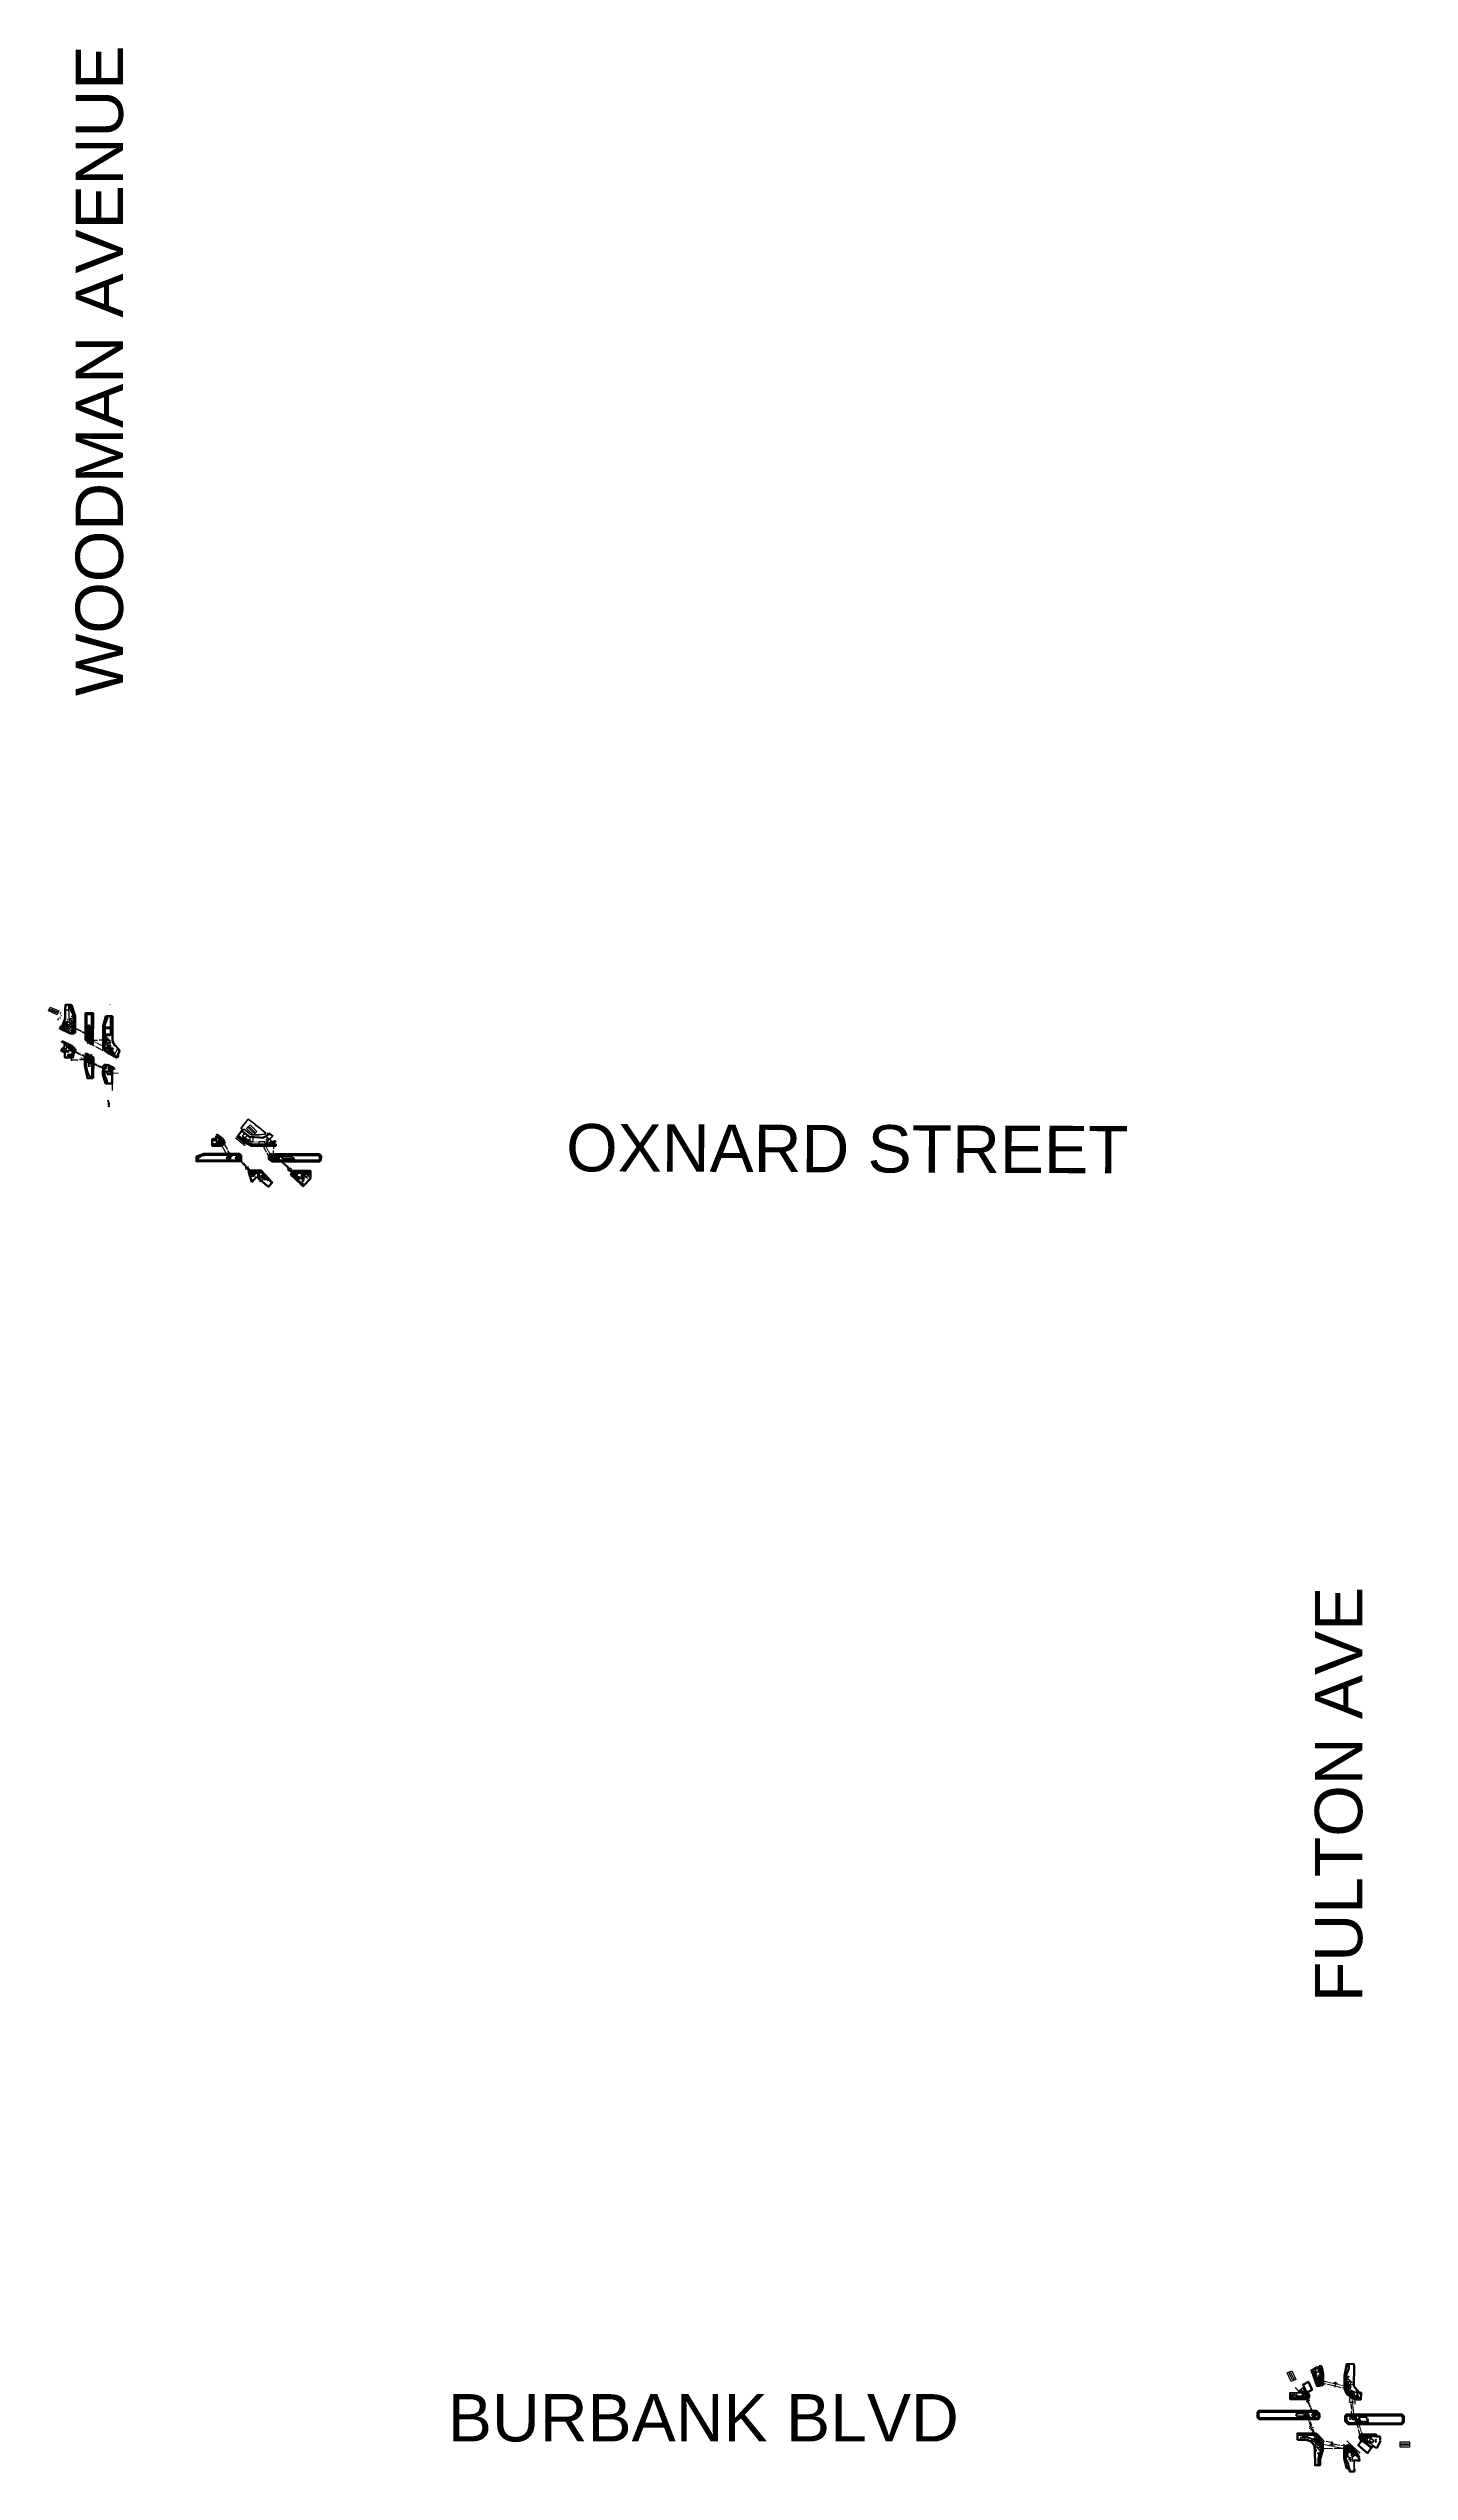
# Model space of a CAD drawing. Extents: x 6427214 to 6444634, y 1882940 to 1890436.
# Drawn here: x 6431151 to 6434025, y 1885178 to 1890295 of the extents above; entities that cross this region are included whole.
import ezdxf
from ezdxf.lldxf.tags import DXFTag

# ---------------------------------------------------------------- set-up
doc = ezdxf.new("R2010")
doc.units = 0
doc.header["$LTSCALE"] = 20
doc.header["$MEASUREMENT"] = 0
for name, pattern in [('0', [2, 1, 0, 1]), ('DASHED2', [0.375, 0.25, -0.125]), ('HIDDEN2', [0.1875, 0.125, -0.0625])]:
    doc.linetypes.add(name, pattern=pattern)
doc.layers.add('$_VPORT-1', color=11, linetype='Continuous', plot=False)
doc.layers.add('Z-WORKING-LM', color=130, linetype='Continuous', plot=False)
for name, color, linetype, lineweight, plot in [('00_GID_Arm FDN', 7, 'DASHED2', 13, False), ('00_GID_Ped Gate FDN', 7, 'DASHED2', 13, False), ('C-ROAD_4.5 ft Offset', 210, 'Continuous', 30, False)]:
    doc.layers.add(name, color=color, linetype=linetype, lineweight=lineweight, plot=plot)
for name, color, linetype, lineweight in [('00_GID_Gate Details', 4, 'Continuous', 13), ('00_GID_Ped Swing Gate', 4, 'Continuous', 13), ('C-ANNO-OPT 1', 3, 'Continuous', 25), ('C-ANNO-OPT 2', 3, 'Continuous', 25), ('C-ROAD-CURB', 3, 'Continuous', 35), ('C-ROAD-CURB RAMP', 3, 'Continuous', 30), ('C-ROAD-CURB RAMP GROVES', 1, 'Continuous', 0), ('C-ROAD-DWY', 4, 'Continuous', 35), ('C-ROAD-EG', 3, 'Continuous', 20), ('C-ROAD-FENC', 2, 'METRO FENCELINE1', 20), ('C-ROAD-TRUNCATED DOME', 2, 'Continuous', 13), ('C-ROADWAY SW', 4, 'Continuous', 30), ('C-SAWCUT & JOIN', 50, 'Continuous', 50), ('R-Row-Sname', 9, 'Continuous', 0), ('VF-FENC-LINE-', 1, 'FENCE', 25), ('VF-TOPO-CONC-TBWK-LINE-', 82, 'Continuous', 35)]:
    doc.layers.add(name, color=color, linetype=linetype, lineweight=lineweight)
for name, color, linetype in [('B-PL', 2, 'Continuous'), ('C-ANNO', 7, 'Continuous'), ('C-ANNO-NOTE', 3, '0'), ('C-FENC', 2, 'METRO FENCELINE1'), ('C-FENC-GATE', 2, 'Continuous'), ('C-FENC-WRE', 2, 'METRO FENCELINE3'), ('C-GATE-ARM', 3, '0'), ('C-GATE-PED ARM', 2, '0'), ('C-GATE-SWING', 2, '0'), ('C-RAIL-GATE-ARM', 2, 'Continuous'), ('C-ROAD-CURB-RAMP-DETL', 1, 'HIDDEN2'), ('C-ROAD-SW RAMP', 4, 'Continuous'), ('C-SGNL-HS', 3, 'Continuous'), ('C-SGNL-HS-FNC', 2, 'FENCELINE2'), ('P-SIGEQ-POLES', 3, 'Continuous')]:
    doc.layers.add(name, color=color, linetype=linetype)
doc.styles.add('Arial 0.125', font='arial.ttf', dxfattribs={"height": 0.125})
doc.styles.add('Arial Narrow', font='ARIALN.TTF', dxfattribs={"width": 0.8, "height": 1})
doc.styles.add('G4_7 32', font='arial.ttf', dxfattribs={"height": 0.219})
doc.styles.get("Standard").update_dxf_attribs({"font": 'arial.ttf'})
tags = doc.linetypes.add('FENCE', pattern='A,0.5,-0.03,["X",Standard,S=0.08,R=0,X=0,Y=-0.04],-0.08,0.5', length=1.11).pattern_tags.tags
tags[6] = DXFTag(74, 10)
doc.linetypes.add('FENCELINE2', pattern='A,0.25,-0.1,[132,ltypeshp.shx,S=0.1,R=0,X=-0.1,Y=0],-0.1,1', length=1.45)
doc.linetypes.add('METRO FENCELINE1', pattern='A,0.125,-0.05,[133,ltypeshp.shx,S=0.025,R=0,X=-0.05,Y=0],0.125', length=0.3)
tags = doc.linetypes.add('METRO FENCELINE3', pattern='A,0.125,-0.025,["X",Standard,S=0.05,R=0,X=-0.023,Y=-0.025],-0.025,0.125', length=0.3).pattern_tags.tags
tags[6] = DXFTag(74, 10)
doc.dimstyles.new('Arial 0.125', dxfattribs={"dimtxt": 0.125, "dimasz": 0.18, "dimexe": 0.18, "dimexo": 0.0625, "dimgap": 0.0625, "dimtad": 2, "dimdec": 0, "dimzin": 0, "dimdsep": 46, "dimtxsty": 'Arial 0.125', "dimcen": 0.09, "dimclrt": 256, "dimadec": 0, "dimazin": 0, "dimtfac": 1, "dimtdec": 0, "dimtofl": 0, "dimtmove": 0, "dimatfit": 3, "dimfxl": 1, "dimtfill": 1, "dimtolj": 1, "dimtzin": 0, "dimarcsym": 0})
doc.dimstyles.new('DIM-20', dxfattribs={"dimscale": 20, "dimtxt": 1, "dimasz": 0.1, "dimexe": 0.125, "dimexo": 0.025, "dimgap": 0.03, "dimtad": 0, "dimzin": 0, "dimdsep": 46, "dimtxsty": 'Arial Narrow', "dimcen": 0.04, "dimclrd": 256, "dimclre": 256, "dimclrt": 256, "dimaunit": 1, "dimadec": 3, "dimazin": 2, "dimtfac": 1, "dimtofl": 0, "dimtmove": 0, "dimatfit": 3, "dimfxl": 1, "dimtfillclr": 256, "dimtolj": 1, "dimtzin": 0, "dimlwd": -1, "dimlwe": -1, "dimarcsym": 0})
pattern_1 = [(0, (0.00825, 2.233), (0, 0.433012701892), [0.25, -0.5]), (120, (0.00825, 2.233), (-0.375, -0.216506350946), [0.25, -0.5]), (60, (0.25825, 2.233), (-0.375, 0.216506350946), [0.25, -0.5])]
pattern_2 = [(0, (0, 0), (0, 0.433012701892), [0.25, -0.5]), (120, (0, 0), (-0.375, -0.216506350946), [0.25, -0.5]), (60, (0.25, 0), (-0.375, 0.216506350946), [0.25, -0.5])]
pattern_3 = [(0, (0, 0), (3e-17, 0.433012701892), [0.25, -0.5]), (120, (0, 0), (-0.375, -0.216506350946), [0.25, -0.5]), (60, (0.25, 0), (-0.375, 0.216506350946), [0.25, -0.5])]
pattern_4 = [(0, (-46.933, -6.5682), (0, 0.433012701892), [0.25, -0.5]), (120, (-46.933, -6.5682), (-0.375, -0.216506350946), [0.25, -0.5]), (60, (-46.683, -6.5682), (-0.375, 0.216506350946), [0.25, -0.5])]

msp = doc.modelspace()

# ---------------------------------------------------------------- texts
at = {"layer": 'R-Row-Sname', "color": 4, "insert": (6431208.129, 1888927.799), "char_height": 100, "width": 1480.95781, "attachment_point": 1, "rotation": 90, "style": 'G4_7 32'}
msp.add_mtext('WOODMAN AVENUE', dxfattribs=at)
at = {"layer": 'R-Row-Sname', "color": 3, "char_height": 100, "attachment_point": 1, "style": 'G4_7 32'}
for s, insert, width, rotation in [('OXNARD STREET', (6432244.379, 1888024.079), 1282.18185, 359.785486), ('FULTON AVE', (6433825.109, 1886169.61, -677), 945.9891, 90)]:
    msp.add_mtext(s, dxfattribs=dict(at, insert=insert, width=width, rotation=rotation))
at = {"layer": 'R-Row-Sname', "color": 3, "insert": (6432533.738, 1885240.159), "char_height": 100, "width": 1288.48551, "attachment_point": 8, "line_spacing_factor": 0.8, "style": 'G4_7 32'}
msp.add_mtext('BURBANK BLVD', dxfattribs=at)

# ---------------------------------------------------------------- blocks, each defined once
blk = doc.blocks.new('*D735')
at = {"layer": '$_VPORT-1', "transparency": 16777216}
for p, q in [((6431626, 1887979.6), (6431626, 1887971.4)), ((6431626.2, 1887981.6), (6431628.5, 1887981.6)), ((6431626, 1887959.6), (6431626, 1887967.8)), ((6431626.1, 1887957.6), (6431628.5, 1887957.6))]:
    blk.add_line(p, q, dxfattribs=at)
for points in [[(6431625.6, 1887979.6), (6431626.3, 1887979.6), (6431626, 1887981.6)], [(6431625.6, 1887959.6), (6431626.3, 1887959.6), (6431626, 1887957.6)]]:
    blk.add_solid(points, dxfattribs=at)
at = {"layer": 'Defpoints', "color": 0, "transparency": 16777216}
for p in [(6431625.7, 1887981.6), (6431625.6, 1887957.6), (6431626, 1887957.6)]:
    blk.add_point(p, dxfattribs=at)
at = {"layer": '$_VPORT-1', "transparency": 16777216, "insert": (6431626, 1887969.6), "char_height": 1, "attachment_point": 5, "rotation": 90, "style": 'Arial Narrow'}
blk.add_mtext("\\A1;24.00'", dxfattribs=at)
blk = doc.blocks.new('*D754')
at = {"layer": '$_VPORT-1', "transparency": 16777216}
for p, q in [((6431606.5, 1887979.4), (6431601.4, 1887976.3)), ((6431604.6, 1887975.8), (6431610.8, 1887965.4)), ((6431618.9, 1887951.8), (6431612.6, 1887962.3)), ((6431622.9, 1887951.9), (6431617.8, 1887948.8))]:
    blk.add_line(p, q, dxfattribs=at)
for points in [[(6431604.9, 1887976), (6431604.3, 1887975.7), (6431603.5, 1887977.6)], [(6431619.2, 1887952), (6431618.6, 1887951.6), (6431619.9, 1887950.1)]]:
    blk.add_solid(points, dxfattribs=at)
at = {"layer": 'Defpoints', "color": 0, "transparency": 16777216}
for p in [(6431603.5, 1887977.6), (6431607, 1887979.6), (6431623.3, 1887952.1)]:
    blk.add_point(p, dxfattribs=at)
at = {"layer": '$_VPORT-1', "transparency": 16777216, "insert": (6431611.7, 1887963.8), "char_height": 1, "attachment_point": 5, "rotation": 300.7553, "style": 'Arial Narrow'}
blk.add_mtext("\\A1;32.00'", dxfattribs=at)
blk = doc.blocks.new('*D755')
at = {"layer": '$_VPORT-1', "transparency": 16777216}
for p, q in [((6431515.8, 1887980.5), (6431523.2, 1887984.7)), ((6431522, 1887981.7), (6431528.1, 1887971.1)), ((6431535.9, 1887957.4), (6431529.9, 1887968)), ((6431531.8, 1887952.7), (6431539.1, 1887956.9))]:
    blk.add_line(p, q, dxfattribs=at)
for points in [[(6431522.3, 1887981.9), (6431521.7, 1887981.5), (6431521, 1887983.4)], [(6431536.2, 1887957.6), (6431535.6, 1887957.3), (6431536.9, 1887955.7)]]:
    blk.add_solid(points, dxfattribs=at)
at = {"layer": 'Defpoints', "color": 0, "transparency": 16777216}
for p in [(6431515.4, 1887980.2), (6431521, 1887983.4), (6431531.3, 1887952.5)]:
    blk.add_point(p, dxfattribs=at)
at = {"layer": '$_VPORT-1', "transparency": 16777216, "insert": (6431529, 1887969.6), "char_height": 1, "attachment_point": 5, "rotation": 299.8155, "style": 'Arial Narrow'}
blk.add_mtext("\\A1;32.00'", dxfattribs=at)
blk = doc.blocks.new('*D756')
at = {"layer": '$_VPORT-1', "transparency": 16777216}
for p, q in [((6431238.2, 1888155.2), (6431239.9, 1888158.7)), ((6431240.6, 1888155.5), (6431252.8, 1888149.4)), ((6431268.3, 1888141.7), (6431256, 1888147.8)), ((6431269.5, 1888139.6), (6431271.2, 1888143))]:
    blk.add_line(p, q, dxfattribs=at)
for points in [[(6431240.7, 1888155.8), (6431240.4, 1888155.2), (6431238.8, 1888156.4)], [(6431268.5, 1888142), (6431268.2, 1888141.4), (6431270.1, 1888140.8)]]:
    blk.add_solid(points, dxfattribs=at)
at = {"layer": 'Defpoints', "color": 0, "transparency": 16777216}
for p in [(6431237.9, 1888154.7), (6431269.3, 1888139.1), (6431270.1, 1888140.8)]:
    blk.add_point(p, dxfattribs=at)
at = {"layer": '$_VPORT-1', "transparency": 16777216, "insert": (6431254.4, 1888148.6), "char_height": 1, "attachment_point": 5, "rotation": 333.4849, "style": 'Arial Narrow'}
blk.add_mtext("\\A1;35.00'", dxfattribs=at)
blk = doc.blocks.new('*D779')
at = {"layer": '$_VPORT-1', "transparency": 16777216}
for p, q in [((6431205.2, 1888226.5), (6431206.8, 1888229.8)), ((6431207.5, 1888226.6), (6431219.7, 1888220.5)), ((6431235.2, 1888212.7), (6431222.9, 1888218.9)), ((6431236.5, 1888210.8), (6431238.1, 1888214))]:
    blk.add_line(p, q, dxfattribs=at)
for points in [[(6431207.6, 1888226.9), (6431207.3, 1888226.3), (6431205.7, 1888227.5)], [(6431235.3, 1888213), (6431235, 1888212.4), (6431237, 1888211.8)]]:
    blk.add_solid(points, dxfattribs=at)
at = {"layer": 'Defpoints', "color": 0, "transparency": 16777216}
for p in [(6431205.7, 1888227.5), (6431205, 1888226.1), (6431236.2, 1888210.4)]:
    blk.add_point(p, dxfattribs=at)
at = {"layer": '$_VPORT-1', "transparency": 16777216, "insert": (6431221.3, 1888219.7), "char_height": 1, "attachment_point": 5, "rotation": 333.287, "style": 'Arial Narrow'}
blk.add_mtext("\\A1;35.00'", dxfattribs=at)
blk = doc.blocks.new('*D780')
at = {"layer": '$_VPORT-1', "transparency": 16777216}
for p, q in [((6431237, 1888202.6), (6431232.4, 1888193.5)), ((6431235.3, 1888194.9), (6431247.6, 1888188.7)), ((6431263, 1888180.9), (6431250.8, 1888187.1)), ((6431268.3, 1888186.9), (6431263.7, 1888177.8))]:
    blk.add_line(p, q, dxfattribs=at)
for points in [[(6431235.5, 1888195.1), (6431235.2, 1888194.6), (6431233.5, 1888195.8)], [(6431263.2, 1888181.2), (6431262.9, 1888180.6), (6431264.8, 1888180)]]:
    blk.add_solid(points, dxfattribs=at)
at = {"layer": 'Defpoints', "color": 0, "transparency": 16777216}
for p in [(6431237.2, 1888203.1), (6431264.8, 1888180), (6431268.5, 1888187.3)]:
    blk.add_point(p, dxfattribs=at)
at = {"layer": '$_VPORT-1', "transparency": 16777216, "insert": (6431249.2, 1888187.9), "char_height": 1, "attachment_point": 5, "rotation": 333.287, "style": 'Arial Narrow'}
blk.add_mtext("\\A1;35.00'", dxfattribs=at)
blk = doc.blocks.new('*D781')
at = {"layer": '$_VPORT-1', "transparency": 16777216}
for p, q in [((6431241.7, 1888204.8), (6431241.7, 1888198.5)), ((6431243.7, 1888201), (6431254.1, 1888200.9)), ((6431268.2, 1888200.8), (6431257.7, 1888200.9)), ((6431270.2, 1888204.6), (6431270.2, 1888198.3))]:
    blk.add_line(p, q, dxfattribs=at)
for points in [[(6431243.7, 1888201.3), (6431243.7, 1888200.7), (6431241.7, 1888201)], [(6431268.2, 1888201.2), (6431268.2, 1888200.5), (6431270.2, 1888200.8)]]:
    blk.add_solid(points, dxfattribs=at)
at = {"layer": 'Defpoints', "color": 0, "transparency": 16777216}
for p in [(6431241.7, 1888205.3), (6431270.2, 1888205.1), (6431270.2, 1888200.8)]:
    blk.add_point(p, dxfattribs=at)
at = {"layer": '$_VPORT-1', "transparency": 16777216, "insert": (6431255.9, 1888200.9), "char_height": 1, "attachment_point": 5, "rotation": 359.6172, "style": 'Arial Narrow'}
blk.add_mtext("\\A1;28.50'", dxfattribs=at)
blk = doc.blocks.new('*D782')
at = {"layer": '$_VPORT-1', "transparency": 16777216}
for p, q in [((6431235.7, 1888206.1), (6431235.7, 1888203.2)), ((6431237.7, 1888205.7), (6431239.7, 1888205.7)), ((6431241.7, 1888206), (6431241.7, 1888203.2)), ((6431241.7, 1888205.7), (6431243.7, 1888205.7))]:
    blk.add_line(p, q, dxfattribs=at)
for points in [[(6431237.7, 1888206.1), (6431237.7, 1888205.4), (6431235.7, 1888205.7)], [(6431239.7, 1888206.1), (6431239.7, 1888205.4), (6431241.7, 1888205.7)]]:
    blk.add_solid(points, dxfattribs=at)
at = {"layer": 'Defpoints', "color": 0, "transparency": 16777216}
for p in [(6431235.7, 1888206.6), (6431241.7, 1888206.5), (6431241.7, 1888205.7)]:
    blk.add_point(p, dxfattribs=at)
at = {"layer": '$_VPORT-1', "transparency": 16777216, "insert": (6431245.3, 1888205.7), "char_height": 1, "attachment_point": 5, "rotation": 359.7882, "style": 'Arial Narrow'}
blk.add_mtext("\\A1;6.00'", dxfattribs=at)
blk = doc.blocks.new('*D783')
at = {"layer": '$_VPORT-1', "transparency": 16777216}
for p, q in [((6431235.5, 1888151.4), (6431235.5, 1888144.6)), ((6431237.5, 1888147.1), (6431240.5, 1888147.1)), ((6431242.5, 1888151.4), (6431242.5, 1888144.6)), ((6431242.5, 1888147.1), (6431244.5, 1888147.1))]:
    blk.add_line(p, q, dxfattribs=at)
for points in [[(6431237.5, 1888147.4), (6431237.5, 1888146.8), (6431235.5, 1888147.1)], [(6431240.5, 1888147.4), (6431240.5, 1888146.7), (6431242.5, 1888147.1)]]:
    blk.add_solid(points, dxfattribs=at)
at = {"layer": 'Defpoints', "color": 0, "transparency": 16777216}
for p in [(6431235.5, 1888151.9), (6431242.5, 1888151.9), (6431242.5, 1888147.1)]:
    blk.add_point(p, dxfattribs=at)
at = {"layer": '$_VPORT-1', "transparency": 16777216, "insert": (6431246, 1888147.1), "char_height": 1, "attachment_point": 5, "rotation": 359.7882, "style": 'Arial Narrow'}
blk.add_mtext("\\A1;7.00'", dxfattribs=at)
blk = doc.blocks.new('*U948')
at = {"layer": '00_GID_Arm FDN', "ltscale": 0.25}
blk.add_circle((0, 0), 1.25, dxfattribs=at)
at = {"layer": '00_GID_Gate Details'}
for p, q in [((35, 0.1), (1.3, 0.1)), ((35, -0.1), (35, 0.1)), ((1.3, -0.1), (35, -0.1))]:
    blk.add_line(p, q, dxfattribs=at)
for points in [[(-3.1, 1), (0, 1), (0, 0.4)], [(-2.2, 1), (-2.2, 1)], [(-2.2, 1), (-0.3, 1)], [(-2.2, 1), (-0.3, 1)], [(-1.8, 1), (-1.8, 0.5), (-0.7, 0.5), (-0.7, 0.7)], [(-0.1, 0.8), (-1.2, 0.8), (-1.2, 0.7), (-0.1, 0.7)], [(-0.9, 1.5), (-0.4, 1.5)], [(-0.7, 0.8), (-0.7, 1)], [(-0.5, 0.4), (0.4, 0.4)], [(-0.4, -0.4), (-0.5, 0.4)], [(-0.4, 1.7), (-0.4, 1)], [(-0.4, 1.5), (1, 1.5)], [(-0.3, 1), (-0.3, 1)], [(0.1, 0.8), (1.2, 0.8), (1.2, 0.7), (0.1, 0.7)], [(0.3, 1), (0.3, 1)], [(2.2, 1), (0.3, 1)], [(2.2, 1), (0.3, 1)], [(0.4, -0.4), (0.4, 0.4)], [(1.8, 1), (1.8, 0.5), (0.7, 0.5), (0.7, 0.7)], [(0.7, 0.8), (0.7, 1)], [(1, 1.5), (1, -1.5)], [(1, 0), (1.3, 0)], [(1.3, -0.1), (1.3, 0.1)], [(2.2, 1), (2.2, 1)], [(0, -0.4), (0, -1), (-3.1, -1)], [(-2.2, -1), (-2.2, -1)], [(-2.2, -1), (-0.4, -1)], [(-2.2, -1), (-0.4, -1)], [(-1.8, -1), (-1.8, -0.5), (-0.7, -0.5), (-0.7, -0.7)], [(-0.1, -0.8), (-1.2, -0.8), (-1.2, -0.7), (-0.1, -0.7)], [(-0.7, -0.8), (-0.7, -1)], [(-0.4, -0.4), (0.4, -0.4)], [(-0.4, -1), (-0.4, -1)], [(-0.4, -1), (-0.4, -1.8)], [(-0.4, -1.5), (1, -1.5)], [(0.1, -0.8), (1.2, -0.8), (1.2, -0.7), (0.1, -0.7)], [(0.3, -1), (0.3, -1)], [(2.2, -1), (0.3, -1)], [(2.2, -1), (0.3, -1)], [(1.8, -1), (1.8, -0.5), (0.7, -0.5), (0.7, -0.7)], [(0.7, -0.8), (0.7, -1)], [(2.2, -1), (2.2, -1)]]:
    blk.add_lwpolyline(points, dxfattribs=at)
for points in [[(-1.8, 1), (-1.8, 1.9, -0.414235), (-1.3, 2.3), (-1.2, 2.3, -0.41414), (-0.8, 1.9), (-0.8, 1)], [(-1.8, 0.5, 0.509158), (-0.8, 0.5, 2.513902)], [(1.7, 1), (1.7, 1.9, 0.414235), (1.3, 2.3), (1.2, 2.3, 0.41414), (0.8, 1.9), (0.8, 1)], [(1.7, 0.5, -0.509158), (0.8, 0.5, -2.513902)], [(-1.8, -0.5, -0.509158), (-0.8, -0.5, -2.513902)], [(-1.8, -1), (-1.8, -1.9, 0.414235), (-1.3, -2.3), (-1.2, -2.3, 0.41414), (-0.8, -1.9), (-0.8, -1)], [(1.7, -0.5, 0.509158), (0.8, -0.5, 2.513902)], [(1.7, -1), (1.7, -1.9, -0.414235), (1.3, -2.3), (1.2, -2.3, -0.41414), (0.8, -1.9), (0.8, -1)]]:
    blk.add_lwpolyline(points, format="xyb", dxfattribs=at)
blk.add_lwpolyline([(1, 0.7), (1, -0.8, -0.414214), (0.7, -1), (-0.8, -1, -0.414214), (-1, -0.8), (-1, 0.7, -0.414214), (-0.8, 1), (0.7, 1, -0.414214)], format="xyb", close=True, dxfattribs=at)
for centre, radius in [((0, 0), 0.4), ((0, 0.8), 0.0779), ((0, -0.8), 0.0779)]:
    blk.add_circle(centre, radius, dxfattribs=at)
for points in [[(0, 0.4), (0, 0.4), (0, 0.7), (0, 0.7)], [(0, 0.4), (0, 0.4), (0, 0.7), (0, 0.7)], [(0, -0.4), (0, -0.4), (0, -0.7), (0, -0.7)], [(0, -0.4), (0, -0.4), (0, -0.7), (0, -0.7)]]:
    blk.add_open_spline(points, degree=3, dxfattribs=at)
at = {"layer": 'C-ROAD_4.5 ft Offset'}
blk.add_circle((0, 0), 4.5, dxfattribs=at)
blk = doc.blocks.new('*U956')
at = {"layer": '00_GID_Arm FDN', "ltscale": 0.25}
blk.add_circle((0, 0), 1.25, dxfattribs=at)
at = {"layer": '00_GID_Gate Details'}
for p, q in [((35, 0.1), (1.3, 0.1)), ((35, -0.1), (35, 0.1)), ((1.3, -0.1), (35, -0.1))]:
    blk.add_line(p, q, dxfattribs=at)
for points in [[(-3.1, 1), (0, 1), (0, 0.4)], [(-2.2, 1), (-2.2, 1)], [(-2.2, 1), (-0.3, 1)], [(-2.2, 1), (-0.3, 1)], [(-1.8, 1), (-1.8, 0.5), (-0.7, 0.5), (-0.7, 0.7)], [(-0.1, 0.8), (-1.2, 0.8), (-1.2, 0.7), (-0.1, 0.7)], [(-0.9, 1.5), (-0.4, 1.5)], [(-0.7, 0.8), (-0.7, 1)], [(-0.5, 0.4), (0.4, 0.4)], [(-0.4, -0.4), (-0.5, 0.4)], [(-0.4, 1.7), (-0.4, 1)], [(-0.4, 1.5), (1, 1.5)], [(-0.3, 1), (-0.3, 1)], [(0.1, 0.8), (1.2, 0.8), (1.2, 0.7), (0.1, 0.7)], [(0.3, 1), (0.3, 1)], [(2.2, 1), (0.3, 1)], [(2.2, 1), (0.3, 1)], [(0.4, -0.4), (0.4, 0.4)], [(1.8, 1), (1.8, 0.5), (0.7, 0.5), (0.7, 0.7)], [(0.7, 0.8), (0.7, 1)], [(1, 1.5), (1, -1.5)], [(1, 0), (1.3, 0)], [(1.3, -0.1), (1.3, 0.1)], [(2.2, 1), (2.2, 1)], [(0, -0.4), (0, -1), (-3.1, -1)], [(-2.2, -1), (-2.2, -1)], [(-2.2, -1), (-0.4, -1)], [(-2.2, -1), (-0.4, -1)], [(-1.8, -1), (-1.8, -0.5), (-0.7, -0.5), (-0.7, -0.7)], [(-0.1, -0.8), (-1.2, -0.8), (-1.2, -0.7), (-0.1, -0.7)], [(-0.7, -0.8), (-0.7, -1)], [(-0.4, -0.4), (0.4, -0.4)], [(-0.4, -1), (-0.4, -1)], [(-0.4, -1), (-0.4, -1.8)], [(-0.4, -1.5), (1, -1.5)], [(0.1, -0.8), (1.2, -0.8), (1.2, -0.7), (0.1, -0.7)], [(0.3, -1), (0.3, -1)], [(2.2, -1), (0.3, -1)], [(2.2, -1), (0.3, -1)], [(1.8, -1), (1.8, -0.5), (0.7, -0.5), (0.7, -0.7)], [(0.7, -0.8), (0.7, -1)], [(2.2, -1), (2.2, -1)]]:
    blk.add_lwpolyline(points, dxfattribs=at)
for points in [[(-1.8, 1), (-1.8, 1.9, -0.414235), (-1.3, 2.3), (-1.2, 2.3, -0.41414), (-0.8, 1.9), (-0.8, 1)], [(-1.8, 0.5, 0.509158), (-0.8, 0.5, 2.513902)], [(1.7, 1), (1.7, 1.9, 0.414235), (1.3, 2.3), (1.2, 2.3, 0.41414), (0.8, 1.9), (0.8, 1)], [(1.7, 0.5, -0.509158), (0.8, 0.5, -2.513902)], [(-1.8, -0.5, -0.509158), (-0.8, -0.5, -2.513902)], [(-1.8, -1), (-1.8, -1.9, 0.414235), (-1.3, -2.3), (-1.2, -2.3, 0.41414), (-0.8, -1.9), (-0.8, -1)], [(1.7, -0.5, 0.509158), (0.8, -0.5, 2.513902)], [(1.7, -1), (1.7, -1.9, -0.414235), (1.3, -2.3), (1.2, -2.3, -0.41414), (0.8, -1.9), (0.8, -1)]]:
    blk.add_lwpolyline(points, format="xyb", dxfattribs=at)
blk.add_lwpolyline([(1, 0.7), (1, -0.8, -0.414214), (0.7, -1), (-0.8, -1, -0.414214), (-1, -0.8), (-1, 0.7, -0.414214), (-0.8, 1), (0.7, 1, -0.414214)], format="xyb", close=True, dxfattribs=at)
for centre, radius in [((0, 0), 0.4), ((0, 0.8), 0.0779), ((0, -0.8), 0.0779)]:
    blk.add_circle(centre, radius, dxfattribs=at)
for points in [[(0, 0.4), (0, 0.4), (0, 0.7), (0, 0.7)], [(0, 0.4), (0, 0.4), (0, 0.7), (0, 0.7)], [(0, -0.4), (0, -0.4), (0, -0.7), (0, -0.7)], [(0, -0.4), (0, -0.4), (0, -0.7), (0, -0.7)]]:
    blk.add_open_spline(points, degree=3, dxfattribs=at)
at = {"layer": 'C-ROAD_4.5 ft Offset'}
blk.add_circle((0, 0), 4.5, dxfattribs=at)
blk = doc.blocks.new('*D784')
at = {"layer": '$_VPORT-1', "transparency": 16777216}
for p, q in [((6433816.8, 1885270.1), (6433813.3, 1885268.9)), ((6433816.9, 1885269.9), (6433813.4, 1885268.7)), ((6433815.1, 1885271.6), (6433814.4, 1885273.5)), ((6433816.4, 1885267.6), (6433817.1, 1885265.7))]:
    blk.add_line(p, q, dxfattribs=at)
for points in [[(6433815.4, 1885271.7), (6433814.7, 1885271.5), (6433815.7, 1885269.7)], [(6433816.7, 1885267.7), (6433816.1, 1885267.5), (6433815.8, 1885269.5)]]:
    blk.add_solid(points, dxfattribs=at)
at = {"layer": 'Defpoints', "color": 0, "transparency": 16777216}
for p in [(6433815.7, 1885269.7), (6433817.3, 1885270.2), (6433817.4, 1885270)]:
    blk.add_point(p, dxfattribs=at)
at = {"layer": '$_VPORT-1', "transparency": 16777216, "insert": (6433813.9, 1885275), "char_height": 1, "attachment_point": 5, "rotation": 288.7595, "style": 'Arial Narrow'}
blk.add_mtext("\\A1;0.23'", dxfattribs=at)
blk = doc.blocks.new('*D785')
at = {"layer": '$_VPORT-1', "transparency": 16777216}
for p, q in [((6433817.2, 1885270), (6433822, 1885271.8)), ((6433820.4, 1885269), (6433823.2, 1885261.5)), ((6433828.3, 1885247.4), (6433824.4, 1885258.1)), ((6433826.5, 1885244.6), (6433831.4, 1885246.4))]:
    blk.add_line(p, q, dxfattribs=at)
for points in [[(6433820.7, 1885269.1), (6433820.1, 1885268.9), (6433819.7, 1885270.9)], [(6433828.6, 1885247.5), (6433828, 1885247.3), (6433829, 1885245.6)]]:
    blk.add_solid(points, dxfattribs=at)
at = {"layer": 'Defpoints', "color": 0, "transparency": 16777216}
for p in [(6433816.7, 1885269.8), (6433826, 1885244.5), (6433829, 1885245.6)]:
    blk.add_point(p, dxfattribs=at)
at = {"layer": '$_VPORT-1', "transparency": 16777216, "insert": (6433823.8, 1885259.8), "char_height": 1, "attachment_point": 5, "rotation": 290.1677, "style": 'Arial Narrow'}
blk.add_mtext("\\A1;27.00'", dxfattribs=at)
blk = doc.blocks.new('*D786')
at = {"layer": '$_VPORT-1', "transparency": 16777216}
for p, q in [((6433808.4, 1885297.9), (6433812.7, 1885299.3)), ((6433811, 1885296.6), (6433814.4, 1885286.5)), ((6433819, 1885273), (6433815.6, 1885283.1)), ((6433817.8, 1885270.4), (6433822, 1885271.9))]:
    blk.add_line(p, q, dxfattribs=at)
for points in [[(6433811.3, 1885296.7), (6433810.7, 1885296.5), (6433810.3, 1885298.5)], [(6433819.3, 1885273.1), (6433818.7, 1885272.8), (6433819.7, 1885271.1)]]:
    blk.add_solid(points, dxfattribs=at)
at = {"layer": 'Defpoints', "color": 0, "transparency": 16777216}
for p in [(6433808, 1885297.7), (6433817.3, 1885270.2), (6433819.7, 1885271.1)]:
    blk.add_point(p, dxfattribs=at)
at = {"layer": '$_VPORT-1', "transparency": 16777216, "insert": (6433815, 1885284.8), "char_height": 1, "attachment_point": 5, "rotation": 288.7595, "style": 'Arial Narrow'}
blk.add_mtext("\\A1;29.00'", dxfattribs=at)
blk = doc.blocks.new('*D787')
at = {"layer": '$_VPORT-1', "transparency": 16777216}
for p, q in [((6433861.4, 1885232.4), (6433862.8, 1885239.3)), ((6433864.3, 1885236.4), (6433877.7, 1885233.7)), ((6433894.7, 1885230.3), (6433881.3, 1885233)), ((6433895.8, 1885225.4), (6433897.1, 1885232.4))]:
    blk.add_line(p, q, dxfattribs=at)
for points in [[(6433864.4, 1885236.8), (6433864.2, 1885236.1), (6433862.3, 1885236.8)], [(6433894.8, 1885230.6), (6433894.6, 1885230), (6433896.7, 1885229.9)]]:
    blk.add_solid(points, dxfattribs=at)
at = {"layer": 'Defpoints', "color": 0, "transparency": 16777216}
for p in [(6433861.3, 1885231.9), (6433862.3, 1885236.8), (6433895.7, 1885224.9)]:
    blk.add_point(p, dxfattribs=at)
at = {"layer": '$_VPORT-1', "transparency": 16777216, "insert": (6433879.5, 1885233.4), "char_height": 1, "attachment_point": 5, "rotation": 348.5686, "style": 'Arial Narrow'}
blk.add_mtext("\\A1;35.00'", dxfattribs=at)
blk = doc.blocks.new('*D788')
at = {"layer": '$_VPORT-1', "transparency": 16777216}
for p, q in [((6433831.7, 1885238.1), (6433833.4, 1885246.8)), ((6433834.9, 1885244), (6433845.4, 1885241.9)), ((6433859.4, 1885239.2), (6433848.9, 1885241.2)), ((6433860.2, 1885232.6), (6433861.9, 1885241.3))]:
    blk.add_line(p, q, dxfattribs=at)
for points in [[(6433834.9, 1885244.3), (6433834.8, 1885243.6), (6433832.9, 1885244.3)], [(6433859.5, 1885239.5), (6433859.4, 1885238.9), (6433861.4, 1885238.8)]]:
    blk.add_solid(points, dxfattribs=at)
at = {"layer": 'Defpoints', "color": 0, "transparency": 16777216}
for p in [(6433831.6, 1885237.6), (6433832.9, 1885244.3), (6433860.1, 1885232.1)]:
    blk.add_point(p, dxfattribs=at)
at = {"layer": '$_VPORT-1', "transparency": 16777216, "insert": (6433847.1, 1885241.6), "char_height": 1, "attachment_point": 5, "rotation": 349.0261, "style": 'Arial Narrow'}
blk.add_mtext("\\A1;29.00'", dxfattribs=at)
blk = doc.blocks.new('*D789')
at = {"layer": '$_VPORT-1', "transparency": 16777216}
for p, q in [((6433838.2, 1885226.2), (6433838.2, 1885229.6)), ((6433840.2, 1885227.1), (6433862.4, 1885227)), ((6433888.2, 1885226.9), (6433866, 1885227)), ((6433890.2, 1885226), (6433890.2, 1885229.4))]:
    blk.add_line(p, q, dxfattribs=at)
for points in [[(6433840.2, 1885227.4), (6433840.2, 1885226.7), (6433838.2, 1885227.1)], [(6433888.2, 1885227.2), (6433888.2, 1885226.5), (6433890.2, 1885226.9)]]:
    blk.add_solid(points, dxfattribs=at)
at = {"layer": 'Defpoints', "color": 0, "transparency": 16777216}
for p in [(6433838.2, 1885225.7), (6433890.2, 1885226.9), (6433890.2, 1885225.5)]:
    blk.add_point(p, dxfattribs=at)
at = {"layer": '$_VPORT-1', "transparency": 16777216, "insert": (6433864.2, 1885227), "char_height": 1, "attachment_point": 5, "rotation": 359.7836, "style": 'Arial Narrow'}
blk.add_mtext("\\A1;52.00'", dxfattribs=at)
blk = doc.blocks.new('*D790')
at = {"layer": '$_VPORT-1', "transparency": 16777216}
for p, q in [((6433866.8, 1885365.3), (6433864.8, 1885365.7)), ((6433868.4, 1885363.6), (6433869.3, 1885367.3)), ((6433869.1, 1885363.5), (6433869.9, 1885367.1)), ((6433871.3, 1885364.2), (6433873.3, 1885363.8))]:
    blk.add_line(p, q, dxfattribs=at)
for points in [[(6433866.8, 1885365.6), (6433866.7, 1885364.9), (6433868.7, 1885364.8)], [(6433871.4, 1885364.5), (6433871.3, 1885363.9), (6433869.4, 1885364.7)]]:
    blk.add_solid(points, dxfattribs=at)
at = {"layer": 'Defpoints', "color": 0, "transparency": 16777216}
for p in [(6433868.3, 1885363.1), (6433869, 1885363), (6433869.4, 1885364.7)]:
    blk.add_point(p, dxfattribs=at)
at = {"layer": '$_VPORT-1', "transparency": 16777216, "insert": (6433874.8, 1885363.4), "char_height": 1, "attachment_point": 5, "rotation": 347.183, "style": 'Arial Narrow'}
blk.add_mtext("\\A1;0.70'", dxfattribs=at)
blk = doc.blocks.new('*D791')
at = {"layer": '$_VPORT-1', "transparency": 16777216}
for p, q in [((6433868.9, 1885362.5), (6433867.4, 1885356)), ((6433869.9, 1885358), (6433879.9, 1885355.7)), ((6433893.3, 1885352.7), (6433883.4, 1885355)), ((6433896.2, 1885356.3), (6433894.7, 1885349.8))]:
    blk.add_line(p, q, dxfattribs=at)
for points in [[(6433870, 1885358.3), (6433869.8, 1885357.7), (6433868, 1885358.5)], [(6433893.4, 1885353), (6433893.3, 1885352.4), (6433895.3, 1885352.2)]]:
    blk.add_solid(points, dxfattribs=at)
at = {"layer": 'Defpoints', "color": 0, "transparency": 16777216}
for p in [(6433869, 1885363), (6433868, 1885358.5), (6433896.3, 1885356.8)]:
    blk.add_point(p, dxfattribs=at)
at = {"layer": '$_VPORT-1', "transparency": 16777216, "insert": (6433881.6, 1885355.4), "char_height": 1, "attachment_point": 5, "rotation": 347.183, "style": 'Arial Narrow'}
blk.add_mtext("\\A1;28.00'", dxfattribs=at)
blk = doc.blocks.new('*D792')
at = {"layer": '$_VPORT-1', "transparency": 16777216}
for p, q in [((6433834.1, 1885370.4), (6433832.6, 1885363.9)), ((6433835.1, 1885365.9), (6433848.5, 1885362.9)), ((6433865.3, 1885359.1), (6433852, 1885362.1)), ((6433868.2, 1885362.7), (6433866.7, 1885356.2))]:
    blk.add_line(p, q, dxfattribs=at)
for points in [[(6433835.2, 1885366.3), (6433835, 1885365.6), (6433833.2, 1885366.4)], [(6433865.4, 1885359.4), (6433865.3, 1885358.7), (6433867.3, 1885358.6)]]:
    blk.add_solid(points, dxfattribs=at)
at = {"layer": 'Defpoints', "color": 0, "transparency": 16777216}
for p in [(6433833.2, 1885366.4), (6433834.2, 1885370.9), (6433868.3, 1885363.1)]:
    blk.add_point(p, dxfattribs=at)
at = {"layer": '$_VPORT-1', "transparency": 16777216, "insert": (6433850.2, 1885362.5), "char_height": 1, "attachment_point": 5, "rotation": 347.183, "style": 'Arial Narrow'}
blk.add_mtext("\\A1;35.00'", dxfattribs=at)
blk = doc.blocks.new('*D793')
at = {"layer": '$_VPORT-1', "transparency": 16777216}
for p, q in [((6433858.6, 1885235.1), (6433856.7, 1885235.5)), ((6433860.2, 1885232.6), (6433861.1, 1885237.2)), ((6433861.4, 1885232.4), (6433862.3, 1885236.9)), ((6433863.8, 1885234.1), (6433865.8, 1885233.7))]:
    blk.add_line(p, q, dxfattribs=at)
for points in [[(6433858.7, 1885235.4), (6433858.6, 1885234.8), (6433860.6, 1885234.7)], [(6433863.9, 1885234.4), (6433863.8, 1885233.7), (6433861.9, 1885234.5)]]:
    blk.add_solid(points, dxfattribs=at)
at = {"layer": 'Defpoints', "color": 0, "transparency": 16777216}
for p in [(6433860.1, 1885232.1), (6433861.3, 1885231.9), (6433861.9, 1885234.5)]:
    blk.add_point(p, dxfattribs=at)
at = {"layer": '$_VPORT-1', "transparency": 16777216, "insert": (6433867.3, 1885233.4), "char_height": 1, "attachment_point": 5, "rotation": 348.7759, "style": 'Arial Narrow'}
blk.add_mtext("\\A1;1.29'", dxfattribs=at)
blk = doc.blocks.new('*D794')
at = {"layer": '$_VPORT-1', "transparency": 16777216}
for p, q in [((6433904.1, 1885324.1), (6433898.4, 1885323.5)), ((6433901.1, 1885321.8), (6433902.4, 1885308.8)), ((6433907.4, 1885291.3), (6433901.7, 1885290.7)), ((6433904, 1885292.9), (6433902.7, 1885305.2))]:
    blk.add_line(p, q, dxfattribs=at)
for points in [[(6433901.4, 1885321.8), (6433900.7, 1885321.8), (6433900.9, 1885323.8)], [(6433904.3, 1885293), (6433903.6, 1885292.9), (6433904.2, 1885290.9)]]:
    blk.add_solid(points, dxfattribs=at)
at = {"layer": 'Defpoints', "color": 0, "transparency": 16777216}
for p in [(6433904.6, 1885324.2), (6433904.2, 1885290.9), (6433907.9, 1885291.3)]:
    blk.add_point(p, dxfattribs=at)
at = {"layer": '$_VPORT-1', "transparency": 16777216, "insert": (6433902.5, 1885307), "char_height": 1, "attachment_point": 5, "rotation": 275.7392, "style": 'Arial Narrow'}
blk.add_mtext("\\A1;33.00'", dxfattribs=at)
blk = doc.blocks.new('*D795')
at = {"layer": '$_VPORT-1', "transparency": 16777216}
for p, q in [((6433905.1, 1885325.5), (6433911.5, 1885326.2)), ((6433905.3, 1885324.2), (6433911.6, 1885324.9)), ((6433908.8, 1885327.9), (6433908.6, 1885329.9)), ((6433909.3, 1885322.6), (6433909.5, 1885320.6))]:
    blk.add_line(p, q, dxfattribs=at)
for points in [[(6433909.1, 1885327.9), (6433908.4, 1885327.9), (6433909, 1885325.9)], [(6433909.6, 1885322.7), (6433909, 1885322.6), (6433909.1, 1885324.6)]]:
    blk.add_solid(points, dxfattribs=at)
at = {"layer": 'Defpoints', "color": 0, "transparency": 16777216}
for p in [(6433904.6, 1885325.5), (6433904.8, 1885324.2), (6433909.1, 1885324.6)]:
    blk.add_point(p, dxfattribs=at)
at = {"layer": '$_VPORT-1', "transparency": 16777216, "insert": (6433909.6, 1885319.1), "char_height": 1, "attachment_point": 5, "rotation": 275.7392, "style": 'Arial Narrow'}
blk.add_mtext("\\A1;1.31'", dxfattribs=at)
blk = doc.blocks.new('*U960')
at = {"layer": '00_GID_Arm FDN', "ltscale": 0.25}
blk.add_circle((0, 0), 1.25, dxfattribs=at)
at = {"layer": '00_GID_Gate Details'}
for p, q in [((29, 0.1), (1.3, 0.1)), ((29, -0.1), (29, 0.1)), ((1.3, -0.1), (29, -0.1))]:
    blk.add_line(p, q, dxfattribs=at)
for points in [[(-3.1, 1), (0, 1), (0, 0.4)], [(-2.2, 1), (-2.2, 1)], [(-2.2, 1), (-0.3, 1)], [(-2.2, 1), (-0.3, 1)], [(-1.8, 1), (-1.8, 0.5), (-0.7, 0.5), (-0.7, 0.7)], [(-0.1, 0.8), (-1.2, 0.8), (-1.2, 0.7), (-0.1, 0.7)], [(-0.9, 1.5), (-0.4, 1.5)], [(-0.7, 0.8), (-0.7, 1)], [(-0.5, 0.4), (0.4, 0.4)], [(-0.4, -0.4), (-0.5, 0.4)], [(-0.4, 1.7), (-0.4, 1)], [(-0.4, 1.5), (1, 1.5)], [(-0.3, 1), (-0.3, 1)], [(0.1, 0.8), (1.2, 0.8), (1.2, 0.7), (0.1, 0.7)], [(0.3, 1), (0.3, 1)], [(2.2, 1), (0.3, 1)], [(2.2, 1), (0.3, 1)], [(0.4, -0.4), (0.4, 0.4)], [(1.8, 1), (1.8, 0.5), (0.7, 0.5), (0.7, 0.7)], [(0.7, 0.8), (0.7, 1)], [(1, 1.5), (1, -1.5)], [(1, 0), (1.3, 0)], [(1.3, -0.1), (1.3, 0.1)], [(2.2, 1), (2.2, 1)], [(0, -0.4), (0, -1), (-3.1, -1)], [(-2.2, -1), (-2.2, -1)], [(-2.2, -1), (-0.4, -1)], [(-2.2, -1), (-0.4, -1)], [(-1.8, -1), (-1.8, -0.5), (-0.7, -0.5), (-0.7, -0.7)], [(-0.1, -0.8), (-1.2, -0.8), (-1.2, -0.7), (-0.1, -0.7)], [(-0.7, -0.8), (-0.7, -1)], [(-0.4, -0.4), (0.4, -0.4)], [(-0.4, -1), (-0.4, -1)], [(-0.4, -1), (-0.4, -1.8)], [(-0.4, -1.5), (1, -1.5)], [(0.1, -0.8), (1.2, -0.8), (1.2, -0.7), (0.1, -0.7)], [(0.3, -1), (0.3, -1)], [(2.2, -1), (0.3, -1)], [(2.2, -1), (0.3, -1)], [(1.8, -1), (1.8, -0.5), (0.7, -0.5), (0.7, -0.7)], [(0.7, -0.8), (0.7, -1)], [(2.2, -1), (2.2, -1)]]:
    blk.add_lwpolyline(points, dxfattribs=at)
for points in [[(-1.8, 1), (-1.8, 1.9, -0.414235), (-1.3, 2.3), (-1.2, 2.3, -0.41414), (-0.8, 1.9), (-0.8, 1)], [(-1.8, 0.5, 0.509158), (-0.8, 0.5, 2.513902)], [(1.7, 1), (1.7, 1.9, 0.414235), (1.3, 2.3), (1.2, 2.3, 0.41414), (0.8, 1.9), (0.8, 1)], [(1.7, 0.5, -0.509158), (0.8, 0.5, -2.513902)], [(-1.8, -0.5, -0.509158), (-0.8, -0.5, -2.513902)], [(-1.8, -1), (-1.8, -1.9, 0.414235), (-1.3, -2.3), (-1.2, -2.3, 0.41414), (-0.8, -1.9), (-0.8, -1)], [(1.7, -0.5, 0.509158), (0.8, -0.5, 2.513902)], [(1.7, -1), (1.7, -1.9, -0.414235), (1.3, -2.3), (1.2, -2.3, -0.41414), (0.8, -1.9), (0.8, -1)]]:
    blk.add_lwpolyline(points, format="xyb", dxfattribs=at)
blk.add_lwpolyline([(1, 0.7), (1, -0.8, -0.414214), (0.7, -1), (-0.8, -1, -0.414214), (-1, -0.8), (-1, 0.7, -0.414214), (-0.8, 1), (0.7, 1, -0.414214)], format="xyb", close=True, dxfattribs=at)
for centre, radius in [((0, 0), 0.4), ((0, 0.8), 0.0779), ((0, -0.8), 0.0779)]:
    blk.add_circle(centre, radius, dxfattribs=at)
for points in [[(0, 0.4), (0, 0.4), (0, 0.7), (0, 0.7)], [(0, 0.4), (0, 0.4), (0, 0.7), (0, 0.7)], [(0, -0.4), (0, -0.4), (0, -0.7), (0, -0.7)], [(0, -0.4), (0, -0.4), (0, -0.7), (0, -0.7)]]:
    blk.add_open_spline(points, degree=3, dxfattribs=at)
at = {"layer": 'C-ROAD_4.5 ft Offset'}
blk.add_circle((0, 0), 4.5, dxfattribs=at)
blk = doc.blocks.new('Swing Gate')
at = {"layer": '00_GID_Ped Gate FDN'}
for centre in [(-5.7, 0), (-1.3, 0)]:
    blk.add_circle(centre, 0.5, dxfattribs=at)
at = {"layer": '00_GID_Ped Swing Gate', "flags": 128}
for points in [[(-5.4, 0.1), (-1.6, 0.1)], [(-1.5, 0), (-1.4, 0)], [(-5.4, -0.1), (-1.6, -0.1)], [(-1.3, -0.2), (-1.3, -4.2)]]:
    blk.add_lwpolyline(points, dxfattribs=at)
at = {"layer": '00_GID_Ped Swing Gate'}
for centre, radius in [((-5.7, 0), 0.167), ((-5.4, 0), 0.0833), ((-1.6, 0), 0.0833), ((-1.3, 0), 0.167)]:
    blk.add_circle(centre, radius, dxfattribs=at)
blk.add_arc((-1.3, 0), 4.25, 179.7439, 269.7439, dxfattribs=at)
blk = doc.blocks.new('*U974')
for p, q in [((0.1, 2.1), (0.1, 0.1)), ((0.4, 2.1), (0.1, 2.1)), ((0.1, 0.1), (0.4, 0.1)), ((0.4, 2.1), (0.4, 0.1)), ((0.4, 2.1), (2.1, 2.1)), ((2.1, 0.1), (0.4, 0.1)), ((0.9, 2.1), (0.9, 0.1)), ((1.2, 2.6), (1.7, 2.6)), ((1.3, 0.3), (1.3, 1.8)), ((1.3, 1.8), (2.8, 1.8)), ((2.8, 0.3), (1.3, 0.3)), ((1.7, 2.8), (1.7, 2.1)), ((1.7, 2.6), (3.1, 2.6)), ((1.7, 0.1), (1.7, -0.7)), ((2.1, 2.1), (2.1, 1.5)), ((2.1, 0.7), (2.1, 0.1)), ((2.8, 1.8), (2.8, 0.3)), ((3.1, 2.6), (3.1, -0.4)), ((3.1, 1.1), (3.4, 1.1)), ((3.4, 1.2), (8.9, 1.2)), ((3.4, 0.9), (3.4, 1.2)), ((8.9, 0.9), (3.4, 0.9)), ((8.9, 1.2), (8.9, 0.9)), ((1.2, -0.4), (1.7, -0.4)), ((1.7, -0.4), (3.1, -0.4))]:
    blk.add_line(p, q)
blk.add_circle((2.1, 1.1), 0.4)
blk = doc.blocks.new('*U950')
at = {"layer": '00_GID_Arm FDN', "ltscale": 0.25}
blk.add_circle((0, 0), 1.25, dxfattribs=at)
at = {"layer": '00_GID_Gate Details'}
for p, q in [((27, 0.1), (1.3, 0.1)), ((27, -0.1), (27, 0.1)), ((1.3, -0.1), (27, -0.1))]:
    blk.add_line(p, q, dxfattribs=at)
for points in [[(-3.1, 1), (0, 1), (0, 0.4)], [(-2.2, 1), (-2.2, 1)], [(-2.2, 1), (-0.3, 1)], [(-2.2, 1), (-0.3, 1)], [(-1.8, 1), (-1.8, 0.5), (-0.7, 0.5), (-0.7, 0.7)], [(-0.1, 0.8), (-1.2, 0.8), (-1.2, 0.7), (-0.1, 0.7)], [(-0.9, 1.5), (-0.4, 1.5)], [(-0.7, 0.8), (-0.7, 1)], [(-0.5, 0.4), (0.4, 0.4)], [(-0.4, -0.4), (-0.5, 0.4)], [(-0.4, 1.7), (-0.4, 1)], [(-0.4, 1.5), (1, 1.5)], [(-0.3, 1), (-0.3, 1)], [(0.1, 0.8), (1.2, 0.8), (1.2, 0.7), (0.1, 0.7)], [(0.3, 1), (0.3, 1)], [(2.2, 1), (0.3, 1)], [(2.2, 1), (0.3, 1)], [(0.4, -0.4), (0.4, 0.4)], [(1.8, 1), (1.8, 0.5), (0.7, 0.5), (0.7, 0.7)], [(0.7, 0.8), (0.7, 1)], [(1, 1.5), (1, -1.5)], [(1, 0), (1.3, 0)], [(1.3, -0.1), (1.3, 0.1)], [(2.2, 1), (2.2, 1)], [(0, -0.4), (0, -1), (-3.1, -1)], [(-2.2, -1), (-2.2, -1)], [(-2.2, -1), (-0.4, -1)], [(-2.2, -1), (-0.4, -1)], [(-1.8, -1), (-1.8, -0.5), (-0.7, -0.5), (-0.7, -0.7)], [(-0.1, -0.8), (-1.2, -0.8), (-1.2, -0.7), (-0.1, -0.7)], [(-0.7, -0.8), (-0.7, -1)], [(-0.4, -0.4), (0.4, -0.4)], [(-0.4, -1), (-0.4, -1)], [(-0.4, -1), (-0.4, -1.8)], [(-0.4, -1.5), (1, -1.5)], [(0.1, -0.8), (1.2, -0.8), (1.2, -0.7), (0.1, -0.7)], [(0.3, -1), (0.3, -1)], [(2.2, -1), (0.3, -1)], [(2.2, -1), (0.3, -1)], [(1.8, -1), (1.8, -0.5), (0.7, -0.5), (0.7, -0.7)], [(0.7, -0.8), (0.7, -1)], [(2.2, -1), (2.2, -1)]]:
    blk.add_lwpolyline(points, dxfattribs=at)
for points in [[(-1.8, 1), (-1.8, 1.9, -0.414235), (-1.3, 2.3), (-1.2, 2.3, -0.41414), (-0.8, 1.9), (-0.8, 1)], [(-1.8, 0.5, 0.509158), (-0.8, 0.5, 2.513902)], [(1.7, 1), (1.7, 1.9, 0.414235), (1.3, 2.3), (1.2, 2.3, 0.41414), (0.8, 1.9), (0.8, 1)], [(1.7, 0.5, -0.509158), (0.8, 0.5, -2.513902)], [(-1.8, -0.5, -0.509158), (-0.8, -0.5, -2.513902)], [(-1.8, -1), (-1.8, -1.9, 0.414235), (-1.3, -2.3), (-1.2, -2.3, 0.41414), (-0.8, -1.9), (-0.8, -1)], [(1.7, -0.5, 0.509158), (0.8, -0.5, 2.513902)], [(1.7, -1), (1.7, -1.9, -0.414235), (1.3, -2.3), (1.2, -2.3, -0.41414), (0.8, -1.9), (0.8, -1)]]:
    blk.add_lwpolyline(points, format="xyb", dxfattribs=at)
blk.add_lwpolyline([(1, 0.7), (1, -0.8, -0.414214), (0.7, -1), (-0.8, -1, -0.414214), (-1, -0.8), (-1, 0.7, -0.414214), (-0.8, 1), (0.7, 1, -0.414214)], format="xyb", close=True, dxfattribs=at)
for centre, radius in [((0, 0), 0.4), ((0, 0.8), 0.0779), ((0, -0.8), 0.0779)]:
    blk.add_circle(centre, radius, dxfattribs=at)
for points in [[(0, 0.4), (0, 0.4), (0, 0.7), (0, 0.7)], [(0, 0.4), (0, 0.4), (0, 0.7), (0, 0.7)], [(0, -0.4), (0, -0.4), (0, -0.7), (0, -0.7)], [(0, -0.4), (0, -0.4), (0, -0.7), (0, -0.7)]]:
    blk.add_open_spline(points, degree=3, dxfattribs=at)
at = {"layer": 'C-ROAD_4.5 ft Offset'}
blk.add_circle((0, 0), 4.5, dxfattribs=at)
blk = doc.blocks.new('A$Cfcd783c1')
at = {"layer": 'C-GATE-ARM', "color": 10, "rotation": 110.1770806746969}
blk.add_blockref('*U950', (6433826, 1885244.5), dxfattribs=at)
blk = doc.blocks.new('*U958')
at = {"layer": '00_GID_Arm FDN', "ltscale": 0.25}
blk.add_circle((0, 0), 1.25, dxfattribs=at)
at = {"layer": '00_GID_Gate Details'}
for p, q in [((32, 0.1), (1.3, 0.1)), ((32, -0.1), (32, 0.1)), ((1.3, -0.1), (32, -0.1))]:
    blk.add_line(p, q, dxfattribs=at)
for points in [[(-3.1, 1), (0, 1), (0, 0.4)], [(-2.2, 1), (-2.2, 1)], [(-2.2, 1), (-0.3, 1)], [(-2.2, 1), (-0.3, 1)], [(-1.8, 1), (-1.8, 0.5), (-0.7, 0.5), (-0.7, 0.7)], [(-0.1, 0.8), (-1.2, 0.8), (-1.2, 0.7), (-0.1, 0.7)], [(-0.9, 1.5), (-0.4, 1.5)], [(-0.7, 0.8), (-0.7, 1)], [(-0.5, 0.4), (0.4, 0.4)], [(-0.4, -0.4), (-0.5, 0.4)], [(-0.4, 1.7), (-0.4, 1)], [(-0.4, 1.5), (1, 1.5)], [(-0.3, 1), (-0.3, 1)], [(0.1, 0.8), (1.2, 0.8), (1.2, 0.7), (0.1, 0.7)], [(0.3, 1), (0.3, 1)], [(2.2, 1), (0.3, 1)], [(2.2, 1), (0.3, 1)], [(0.4, -0.4), (0.4, 0.4)], [(1.8, 1), (1.8, 0.5), (0.7, 0.5), (0.7, 0.7)], [(0.7, 0.8), (0.7, 1)], [(1, 1.5), (1, -1.5)], [(1, 0), (1.3, 0)], [(1.3, -0.1), (1.3, 0.1)], [(2.2, 1), (2.2, 1)], [(0, -0.4), (0, -1), (-3.1, -1)], [(-2.2, -1), (-2.2, -1)], [(-2.2, -1), (-0.4, -1)], [(-2.2, -1), (-0.4, -1)], [(-1.8, -1), (-1.8, -0.5), (-0.7, -0.5), (-0.7, -0.7)], [(-0.1, -0.8), (-1.2, -0.8), (-1.2, -0.7), (-0.1, -0.7)], [(-0.7, -0.8), (-0.7, -1)], [(-0.4, -0.4), (0.4, -0.4)], [(-0.4, -1), (-0.4, -1)], [(-0.4, -1), (-0.4, -1.8)], [(-0.4, -1.5), (1, -1.5)], [(0.1, -0.8), (1.2, -0.8), (1.2, -0.7), (0.1, -0.7)], [(0.3, -1), (0.3, -1)], [(2.2, -1), (0.3, -1)], [(2.2, -1), (0.3, -1)], [(1.8, -1), (1.8, -0.5), (0.7, -0.5), (0.7, -0.7)], [(0.7, -0.8), (0.7, -1)], [(2.2, -1), (2.2, -1)]]:
    blk.add_lwpolyline(points, dxfattribs=at)
for points in [[(-1.8, 1), (-1.8, 1.9, -0.414235), (-1.3, 2.3), (-1.2, 2.3, -0.41414), (-0.8, 1.9), (-0.8, 1)], [(-1.8, 0.5, 0.509158), (-0.8, 0.5, 2.513902)], [(1.7, 1), (1.7, 1.9, 0.414235), (1.3, 2.3), (1.2, 2.3, 0.41414), (0.8, 1.9), (0.8, 1)], [(1.7, 0.5, -0.509158), (0.8, 0.5, -2.513902)], [(-1.8, -0.5, -0.509158), (-0.8, -0.5, -2.513902)], [(-1.8, -1), (-1.8, -1.9, 0.414235), (-1.3, -2.3), (-1.2, -2.3, 0.41414), (-0.8, -1.9), (-0.8, -1)], [(1.7, -0.5, 0.509158), (0.8, -0.5, 2.513902)], [(1.7, -1), (1.7, -1.9, -0.414235), (1.3, -2.3), (1.2, -2.3, -0.41414), (0.8, -1.9), (0.8, -1)]]:
    blk.add_lwpolyline(points, format="xyb", dxfattribs=at)
blk.add_lwpolyline([(1, 0.7), (1, -0.8, -0.414214), (0.7, -1), (-0.8, -1, -0.414214), (-1, -0.8), (-1, 0.7, -0.414214), (-0.8, 1), (0.7, 1, -0.414214)], format="xyb", close=True, dxfattribs=at)
for centre, radius in [((0, 0), 0.4), ((0, 0.8), 0.0779), ((0, -0.8), 0.0779)]:
    blk.add_circle(centre, radius, dxfattribs=at)
for points in [[(0, 0.4), (0, 0.4), (0, 0.7), (0, 0.7)], [(0, 0.4), (0, 0.4), (0, 0.7), (0, 0.7)], [(0, -0.4), (0, -0.4), (0, -0.7), (0, -0.7)], [(0, -0.4), (0, -0.4), (0, -0.7), (0, -0.7)]]:
    blk.add_open_spline(points, degree=3, dxfattribs=at)
at = {"layer": 'C-ROAD_4.5 ft Offset'}
blk.add_circle((0, 0), 4.5, dxfattribs=at)
blk = doc.blocks.new('*U968')
for p, q in [((0.1, 2.1), (0.1, 0.1)), ((0.4, 2.1), (0.1, 2.1)), ((0.1, 0.1), (0.4, 0.1)), ((0.4, 2.1), (0.4, 0.1)), ((0.4, 2.1), (2.1, 2.1)), ((2.1, 0.1), (0.4, 0.1)), ((0.9, 2.1), (0.9, 0.1)), ((1.2, 2.6), (1.7, 2.6)), ((1.3, 0.3), (1.3, 1.8)), ((1.3, 1.8), (2.8, 1.8)), ((2.8, 0.3), (1.3, 0.3)), ((1.7, 2.8), (1.7, 2.1)), ((1.7, 2.6), (3.1, 2.6)), ((1.7, 0.1), (1.7, -0.7)), ((2.1, 2.1), (2.1, 1.5)), ((2.1, 0.7), (2.1, 0.1)), ((2.8, 1.8), (2.8, 0.3)), ((3.1, 2.6), (3.1, -0.4)), ((3.1, 1.1), (3.4, 1.1)), ((3.4, 1.2), (11.4, 1.2)), ((3.4, 0.9), (3.4, 1.2)), ((11.4, 0.9), (3.4, 0.9)), ((11.4, 1.2), (11.4, 0.9)), ((1.2, -0.4), (1.7, -0.4)), ((1.7, -0.4), (3.1, -0.4))]:
    blk.add_line(p, q)
blk.add_circle((2.1, 1.1), 0.4)
blk = doc.blocks.new('Swing Gate-flat-3')
at = {"layer": '00_GID_Ped Gate FDN'}
for centre in [(1.2, 0), (5.7, 0)]:
    blk.add_circle(centre, 0.5, dxfattribs=at)
at = {"layer": '00_GID_Ped Swing Gate', "flags": 128}
for points in [[(1.5, 0), (1.4, 0)], [(5.4, 0.1), (1.6, 0.1)], [(1.3, -0.2), (1.3, -4.2)], [(5.4, 0), (1.6, -0.1)]]:
    blk.add_lwpolyline(points, dxfattribs=at)
at = {"layer": '00_GID_Ped Swing Gate'}
for centre, radius in [((1.2, 0), 0.167), ((1.6, 0), 0.0833), ((5.4, 0), 0.0833), ((5.7, 0), 0.167)]:
    blk.add_circle(centre, radius, dxfattribs=at)
blk.add_arc((1.2, 0), 4.25, 270.4264, 0.4264, dxfattribs=at)
blk = doc.blocks.new('*U959')
at = {"layer": '00_GID_Arm FDN', "ltscale": 0.25}
blk.add_circle((0, 0), 1.25, dxfattribs=at)
at = {"layer": '00_GID_Gate Details'}
for p, q in [((18, 0.1), (1.3, 0.1)), ((18, -0.1), (18, 0.1)), ((1.3, -0.1), (18, -0.1))]:
    blk.add_line(p, q, dxfattribs=at)
for points in [[(-3.1, 1), (0, 1), (0, 0.4)], [(-2.2, 1), (-2.2, 1)], [(-2.2, 1), (-0.3, 1)], [(-2.2, 1), (-0.3, 1)], [(-1.8, 1), (-1.8, 0.5), (-0.7, 0.5), (-0.7, 0.7)], [(-0.1, 0.8), (-1.2, 0.8), (-1.2, 0.7), (-0.1, 0.7)], [(-0.9, 1.5), (-0.4, 1.5)], [(-0.7, 0.8), (-0.7, 1)], [(-0.5, 0.4), (0.4, 0.4)], [(-0.4, -0.4), (-0.5, 0.4)], [(-0.4, 1.7), (-0.4, 1)], [(-0.4, 1.5), (1, 1.5)], [(-0.3, 1), (-0.3, 1)], [(0.1, 0.8), (1.2, 0.8), (1.2, 0.7), (0.1, 0.7)], [(0.3, 1), (0.3, 1)], [(2.2, 1), (0.3, 1)], [(2.2, 1), (0.3, 1)], [(0.4, -0.4), (0.4, 0.4)], [(1.8, 1), (1.8, 0.5), (0.7, 0.5), (0.7, 0.7)], [(0.7, 0.8), (0.7, 1)], [(1, 1.5), (1, -1.5)], [(1, 0), (1.3, 0)], [(1.3, -0.1), (1.3, 0.1)], [(2.2, 1), (2.2, 1)], [(0, -0.4), (0, -1), (-3.1, -1)], [(-2.2, -1), (-2.2, -1)], [(-2.2, -1), (-0.4, -1)], [(-2.2, -1), (-0.4, -1)], [(-1.8, -1), (-1.8, -0.5), (-0.7, -0.5), (-0.7, -0.7)], [(-0.1, -0.8), (-1.2, -0.8), (-1.2, -0.7), (-0.1, -0.7)], [(-0.7, -0.8), (-0.7, -1)], [(-0.4, -0.4), (0.4, -0.4)], [(-0.4, -1), (-0.4, -1)], [(-0.4, -1), (-0.4, -1.8)], [(-0.4, -1.5), (1, -1.5)], [(0.1, -0.8), (1.2, -0.8), (1.2, -0.7), (0.1, -0.7)], [(0.3, -1), (0.3, -1)], [(2.2, -1), (0.3, -1)], [(2.2, -1), (0.3, -1)], [(1.8, -1), (1.8, -0.5), (0.7, -0.5), (0.7, -0.7)], [(0.7, -0.8), (0.7, -1)], [(2.2, -1), (2.2, -1)]]:
    blk.add_lwpolyline(points, dxfattribs=at)
for points in [[(-1.8, 1), (-1.8, 1.9, -0.414235), (-1.3, 2.3), (-1.2, 2.3, -0.41414), (-0.8, 1.9), (-0.8, 1)], [(-1.8, 0.5, 0.509158), (-0.8, 0.5, 2.513902)], [(1.7, 1), (1.7, 1.9, 0.414235), (1.3, 2.3), (1.2, 2.3, 0.41414), (0.8, 1.9), (0.8, 1)], [(1.7, 0.5, -0.509158), (0.8, 0.5, -2.513902)], [(-1.8, -0.5, -0.509158), (-0.8, -0.5, -2.513902)], [(-1.8, -1), (-1.8, -1.9, 0.414235), (-1.3, -2.3), (-1.2, -2.3, 0.41414), (-0.8, -1.9), (-0.8, -1)], [(1.7, -0.5, 0.509158), (0.8, -0.5, 2.513902)], [(1.7, -1), (1.7, -1.9, -0.414235), (1.3, -2.3), (1.2, -2.3, -0.41414), (0.8, -1.9), (0.8, -1)]]:
    blk.add_lwpolyline(points, format="xyb", dxfattribs=at)
blk.add_lwpolyline([(1, 0.7), (1, -0.8, -0.414214), (0.7, -1), (-0.8, -1, -0.414214), (-1, -0.8), (-1, 0.7, -0.414214), (-0.8, 1), (0.7, 1, -0.414214)], format="xyb", close=True, dxfattribs=at)
for centre, radius in [((0, 0), 0.4), ((0, 0.8), 0.0779), ((0, -0.8), 0.0779)]:
    blk.add_circle(centre, radius, dxfattribs=at)
for points in [[(0, 0.4), (0, 0.4), (0, 0.7), (0, 0.7)], [(0, 0.4), (0, 0.4), (0, 0.7), (0, 0.7)], [(0, -0.4), (0, -0.4), (0, -0.7), (0, -0.7)], [(0, -0.4), (0, -0.4), (0, -0.7), (0, -0.7)]]:
    blk.add_open_spline(points, degree=3, dxfattribs=at)
at = {"layer": 'C-ROAD_4.5 ft Offset'}
blk.add_circle((0, 0), 4.5, dxfattribs=at)
blk = doc.blocks.new('*U971')
for p, q in [((0.1, 2.1), (0.1, 0.1)), ((0.4, 2.1), (0.1, 2.1)), ((0.1, 0.1), (0.4, 0.1)), ((0.4, 2.1), (0.4, 0.1)), ((0.4, 2.1), (2.1, 2.1)), ((2.1, 0.1), (0.4, 0.1)), ((0.9, 2.1), (0.9, 0.1)), ((1.2, 2.6), (1.7, 2.6)), ((1.3, 0.3), (1.3, 1.8)), ((1.3, 1.8), (2.8, 1.8)), ((2.8, 0.3), (1.3, 0.3)), ((1.7, 2.8), (1.7, 2.1)), ((1.7, 2.6), (3.1, 2.6)), ((1.7, 0.1), (1.7, -0.7)), ((2.1, 2.1), (2.1, 1.5)), ((2.1, 0.7), (2.1, 0.1)), ((2.8, 1.8), (2.8, 0.3)), ((3.1, 2.6), (3.1, -0.4)), ((3.1, 1.1), (3.4, 1.1)), ((3.4, 1.2), (8.4, 1.2)), ((3.4, 0.9), (3.4, 1.2)), ((8.4, 0.9), (3.4, 0.9)), ((8.4, 1.2), (8.4, 0.9)), ((1.2, -0.4), (1.7, -0.4)), ((1.7, -0.4), (3.1, -0.4))]:
    blk.add_line(p, q)
blk.add_circle((2.1, 1.1), 0.4)
blk = doc.blocks.new('*U972')
for p, q in [((0.1, 2.1), (0.1, 0.1)), ((0.4, 2.1), (0.1, 2.1)), ((0.1, 0.1), (0.4, 0.1)), ((0.4, 2.1), (0.4, 0.1)), ((0.4, 2.1), (2.1, 2.1)), ((2.1, 0.1), (0.4, 0.1)), ((0.9, 2.1), (0.9, 0.1)), ((1.2, 2.6), (1.7, 2.6)), ((1.3, 0.3), (1.3, 1.8)), ((1.3, 1.8), (2.8, 1.8)), ((2.8, 0.3), (1.3, 0.3)), ((1.7, 2.8), (1.7, 2.1)), ((1.7, 2.6), (3.1, 2.6)), ((1.7, 0.1), (1.7, -0.7)), ((2.1, 2.1), (2.1, 1.5)), ((2.1, 0.7), (2.1, 0.1)), ((2.8, 1.8), (2.8, 0.3)), ((3.1, 2.6), (3.1, -0.4)), ((3.1, 1.1), (3.4, 1.1)), ((3.4, 1.2), (10.4, 1.2)), ((3.4, 0.9), (3.4, 1.2)), ((10.4, 0.9), (3.4, 0.9)), ((10.4, 1.2), (10.4, 0.9)), ((1.2, -0.4), (1.7, -0.4)), ((1.7, -0.4), (3.1, -0.4))]:
    blk.add_line(p, q)
blk.add_circle((2.1, 1.1), 0.4)
blk = doc.blocks.new('*U957')
at = {"layer": '00_GID_Arm FDN', "ltscale": 0.25}
blk.add_circle((0, 0), 1.25, dxfattribs=at)
at = {"layer": '00_GID_Gate Details'}
for p, q in [((33, 0.1), (1.3, 0.1)), ((33, -0.1), (33, 0.1)), ((1.3, -0.1), (33, -0.1))]:
    blk.add_line(p, q, dxfattribs=at)
for points in [[(-3.1, 1), (0, 1), (0, 0.4)], [(-2.2, 1), (-2.2, 1)], [(-2.2, 1), (-0.3, 1)], [(-2.2, 1), (-0.3, 1)], [(-1.8, 1), (-1.8, 0.5), (-0.7, 0.5), (-0.7, 0.7)], [(-0.1, 0.8), (-1.2, 0.8), (-1.2, 0.7), (-0.1, 0.7)], [(-0.9, 1.5), (-0.4, 1.5)], [(-0.7, 0.8), (-0.7, 1)], [(-0.5, 0.4), (0.4, 0.4)], [(-0.4, -0.4), (-0.5, 0.4)], [(-0.4, 1.7), (-0.4, 1)], [(-0.4, 1.5), (1, 1.5)], [(-0.3, 1), (-0.3, 1)], [(0.1, 0.8), (1.2, 0.8), (1.2, 0.7), (0.1, 0.7)], [(0.3, 1), (0.3, 1)], [(2.2, 1), (0.3, 1)], [(2.2, 1), (0.3, 1)], [(0.4, -0.4), (0.4, 0.4)], [(1.8, 1), (1.8, 0.5), (0.7, 0.5), (0.7, 0.7)], [(0.7, 0.8), (0.7, 1)], [(1, 1.5), (1, -1.5)], [(1, 0), (1.3, 0)], [(1.3, -0.1), (1.3, 0.1)], [(2.2, 1), (2.2, 1)], [(0, -0.4), (0, -1), (-3.1, -1)], [(-2.2, -1), (-2.2, -1)], [(-2.2, -1), (-0.4, -1)], [(-2.2, -1), (-0.4, -1)], [(-1.8, -1), (-1.8, -0.5), (-0.7, -0.5), (-0.7, -0.7)], [(-0.1, -0.8), (-1.2, -0.8), (-1.2, -0.7), (-0.1, -0.7)], [(-0.7, -0.8), (-0.7, -1)], [(-0.4, -0.4), (0.4, -0.4)], [(-0.4, -1), (-0.4, -1)], [(-0.4, -1), (-0.4, -1.8)], [(-0.4, -1.5), (1, -1.5)], [(0.1, -0.8), (1.2, -0.8), (1.2, -0.7), (0.1, -0.7)], [(0.3, -1), (0.3, -1)], [(2.2, -1), (0.3, -1)], [(2.2, -1), (0.3, -1)], [(1.8, -1), (1.8, -0.5), (0.7, -0.5), (0.7, -0.7)], [(0.7, -0.8), (0.7, -1)], [(2.2, -1), (2.2, -1)]]:
    blk.add_lwpolyline(points, dxfattribs=at)
for points in [[(-1.8, 1), (-1.8, 1.9, -0.414235), (-1.3, 2.3), (-1.2, 2.3, -0.41414), (-0.8, 1.9), (-0.8, 1)], [(-1.8, 0.5, 0.509158), (-0.8, 0.5, 2.513902)], [(1.7, 1), (1.7, 1.9, 0.414235), (1.3, 2.3), (1.2, 2.3, 0.41414), (0.8, 1.9), (0.8, 1)], [(1.7, 0.5, -0.509158), (0.8, 0.5, -2.513902)], [(-1.8, -0.5, -0.509158), (-0.8, -0.5, -2.513902)], [(-1.8, -1), (-1.8, -1.9, 0.414235), (-1.3, -2.3), (-1.2, -2.3, 0.41414), (-0.8, -1.9), (-0.8, -1)], [(1.7, -0.5, 0.509158), (0.8, -0.5, 2.513902)], [(1.7, -1), (1.7, -1.9, -0.414235), (1.3, -2.3), (1.2, -2.3, -0.41414), (0.8, -1.9), (0.8, -1)]]:
    blk.add_lwpolyline(points, format="xyb", dxfattribs=at)
blk.add_lwpolyline([(1, 0.7), (1, -0.8, -0.414214), (0.7, -1), (-0.8, -1, -0.414214), (-1, -0.8), (-1, 0.7, -0.414214), (-0.8, 1), (0.7, 1, -0.414214)], format="xyb", close=True, dxfattribs=at)
for centre, radius in [((0, 0), 0.4), ((0, 0.8), 0.0779), ((0, -0.8), 0.0779)]:
    blk.add_circle(centre, radius, dxfattribs=at)
for points in [[(0, 0.4), (0, 0.4), (0, 0.7), (0, 0.7)], [(0, 0.4), (0, 0.4), (0, 0.7), (0, 0.7)], [(0, -0.4), (0, -0.4), (0, -0.7), (0, -0.7)], [(0, -0.4), (0, -0.4), (0, -0.7), (0, -0.7)]]:
    blk.add_open_spline(points, degree=3, dxfattribs=at)
at = {"layer": 'C-ROAD_4.5 ft Offset'}
blk.add_circle((0, 0), 4.5, dxfattribs=at)
blk = doc.blocks.new('*D799')
at = {"layer": '$_VPORT-1', "transparency": 16777216}
for p, q in [((6433915.5, 1885285.2), (6433909.6, 1885283.4)), ((6433912.6, 1885282.2), (6433916.3, 1885270)), ((6433921, 1885254.4), (6433917.3, 1885266.6)), ((6433925.1, 1885253.6), (6433919.2, 1885251.8))]:
    blk.add_line(p, q, dxfattribs=at)
for points in [[(6433912.9, 1885282.3), (6433912.3, 1885282.1), (6433912, 1885284.1)], [(6433921.3, 1885254.5), (6433920.6, 1885254.3), (6433921.5, 1885252.5)]]:
    blk.add_solid(points, dxfattribs=at)
at = {"layer": 'Defpoints', "color": 0, "transparency": 16777216}
for p in [(6433916, 1885285.3), (6433921.5, 1885252.5), (6433925.5, 1885253.7)]:
    blk.add_point(p, dxfattribs=at)
at = {"layer": '$_VPORT-1', "transparency": 16777216, "insert": (6433916.8, 1885268.3), "char_height": 1, "attachment_point": 5, "rotation": 286.764, "style": 'Arial Narrow'}
blk.add_mtext("\\A1;33.00'", dxfattribs=at)
blk = doc.blocks.new('*D800')
at = {"layer": '$_VPORT-1', "transparency": 16777216}
for p, q in [((6433926.7, 1885256.1), (6433925.9, 1885259)), ((6433926, 1885253.8), (6433929.7, 1885254.9)), ((6433926.4, 1885252.4), (6433930.1, 1885253.4)), ((6433928.2, 1885250.8), (6433928.8, 1885248.9))]:
    blk.add_line(p, q, dxfattribs=at)
for points in [[(6433927, 1885256.2), (6433926.4, 1885256), (6433927.3, 1885254.2)], [(6433928.6, 1885250.9), (6433927.9, 1885250.7), (6433927.7, 1885252.7)]]:
    blk.add_solid(points, dxfattribs=at)
at = {"layer": 'Defpoints', "color": 0, "transparency": 16777216}
for p in [(6433925.5, 1885253.7), (6433925.9, 1885252.2), (6433927.7, 1885252.7)]:
    blk.add_point(p, dxfattribs=at)
at = {"layer": '$_VPORT-1', "transparency": 16777216, "insert": (6433925.5, 1885260.4), "char_height": 1, "attachment_point": 5, "rotation": 285.9149, "style": 'Arial Narrow'}
blk.add_mtext("\\A1;1.51'", dxfattribs=at)
blk = doc.blocks.new('*D801')
at = {"layer": '$_VPORT-1', "transparency": 16777216}
for p, q in [((6433810.4, 1885326.8), (6433807.7, 1885325.6)), ((6433810.8, 1885324.8), (6433815.4, 1885313.9)), ((6433821.9, 1885299.1), (6433816.9, 1885310.6)), ((6433823.1, 1885297.4), (6433820.4, 1885296.3))]:
    blk.add_line(p, q, dxfattribs=at)
for points in [[(6433811.1, 1885324.9), (6433810.4, 1885324.6), (6433810, 1885326.6)], [(6433822.2, 1885299.2), (6433821.6, 1885298.9), (6433822.7, 1885297.2)]]:
    blk.add_solid(points, dxfattribs=at)
at = {"layer": 'Defpoints', "color": 0, "transparency": 16777216}
for p in [(6433810, 1885326.6), (6433810.9, 1885327), (6433823.6, 1885297.6)]:
    blk.add_point(p, dxfattribs=at)
at = {"layer": '$_VPORT-1', "transparency": 16777216, "insert": (6433816.2, 1885312.3), "char_height": 1, "attachment_point": 5, "rotation": 293.3739, "style": 'Arial Narrow'}
blk.add_mtext("\\A1;32.00'", dxfattribs=at)
blk = doc.blocks.new('*D802')
at = {"layer": '$_VPORT-1', "transparency": 16777216}
for p, q in [((6433806.1, 1885339.4), (6433809.6, 1885341)), ((6433808.1, 1885338.1), (6433809.5, 1885334.9)), ((6433811.7, 1885329.9), (6433811, 1885331.6)), ((6433811.3, 1885327.5), (6433814.8, 1885329.1))]:
    blk.add_line(p, q, dxfattribs=at)
for points in [[(6433808.4, 1885338.3), (6433807.8, 1885338), (6433807.3, 1885340)], [(6433812, 1885330), (6433811.4, 1885329.8), (6433812.5, 1885328.1)]]:
    blk.add_solid(points, dxfattribs=at)
at = {"layer": 'Defpoints', "color": 0, "transparency": 16777216}
for p in [(6433805.6, 1885339.2), (6433810.9, 1885327.3), (6433812.5, 1885328.1)]:
    blk.add_point(p, dxfattribs=at)
at = {"layer": '$_VPORT-1', "transparency": 16777216, "insert": (6433810.2, 1885333.3), "char_height": 1, "attachment_point": 5, "rotation": 293.8906, "style": 'Arial Narrow'}
blk.add_mtext("\\A1;13.00'", dxfattribs=at)
blk = doc.blocks.new('*D803')
at = {"layer": '$_VPORT-1', "transparency": 16777216}
for p, q in [((6433810.3, 1885327.1), (6433806.7, 1885325.5)), ((6433810.4, 1885326.8), (6433806.8, 1885325.3)), ((6433808.2, 1885328.4), (6433806.9, 1885331.4)), ((6433809.9, 1885324.4), (6433810.7, 1885322.6))]:
    blk.add_line(p, q, dxfattribs=at)
for points in [[(6433808.5, 1885328.5), (6433807.9, 1885328.2), (6433809, 1885326.5)], [(6433810.2, 1885324.6), (6433809.6, 1885324.3), (6433809.1, 1885326.3)]]:
    blk.add_solid(points, dxfattribs=at)
at = {"layer": 'Defpoints', "color": 0, "transparency": 16777216}
for p in [(6433809.1, 1885326.3), (6433810.8, 1885327.3), (6433810.9, 1885327)]:
    blk.add_point(p, dxfattribs=at)
at = {"layer": '$_VPORT-1', "transparency": 16777216, "insert": (6433806.3, 1885332.8), "char_height": 1, "attachment_point": 5, "rotation": 293.3739, "style": 'Arial Narrow'}
blk.add_mtext("\\A1;0.28'", dxfattribs=at)
blk = doc.blocks.new('*D804')
at = {"layer": '$_VPORT-1', "transparency": 16777216}
for p, q in [((6431514.8, 1887982), (6431512.3, 1887981.7)), ((6431515, 1887980.2), (6431512.6, 1887979.9)), ((6431514.5, 1887984), (6431514.2, 1887986)), ((6431515.3, 1887978.3), (6431515.6, 1887976.3))]:
    blk.add_line(p, q, dxfattribs=at)
for points in [[(6431514.8, 1887984), (6431514.2, 1887984), (6431514.8, 1887982)], [(6431515.7, 1887978.3), (6431515, 1887978.2), (6431515.1, 1887980.2)]]:
    blk.add_solid(points, dxfattribs=at)
at = {"layer": 'Defpoints', "color": 0, "transparency": 16777216}
for p in [(6431514.8, 1887982), (6431515.3, 1887982.1), (6431515.5, 1887980.3)]:
    blk.add_point(p, dxfattribs=at)
at = {"layer": '$_VPORT-1', "transparency": 16777216, "insert": (6431515.8, 1887974.8), "char_height": 1, "attachment_point": 5, "rotation": 278.1732, "style": 'Arial Narrow'}
blk.add_mtext("\\A1;1.81'", dxfattribs=at)
blk = doc.blocks.new('*D805')
at = {"layer": '$_VPORT-1', "transparency": 16777216}
for p, q in [((6431550.7, 1887952.7), (6431553.7, 1887955.5)), ((6431553.2, 1887952.3), (6431560.4, 1887944.4)), ((6431569.9, 1887933.7), (6431562.8, 1887941.7)), ((6431570, 1887931.2), (6431573.1, 1887933.9))]:
    blk.add_line(p, q, dxfattribs=at)
for points in [[(6431553.5, 1887952.6), (6431553, 1887952.1), (6431551.9, 1887953.8)], [(6431570.2, 1887934), (6431569.7, 1887933.5), (6431571.3, 1887932.2)]]:
    blk.add_solid(points, dxfattribs=at)
at = {"layer": 'Defpoints', "color": 0, "transparency": 16777216}
for p in [(6431550.3, 1887952.4), (6431569.7, 1887930.8), (6431571.3, 1887932.2)]:
    blk.add_point(p, dxfattribs=at)
at = {"layer": '$_VPORT-1', "transparency": 16777216, "insert": (6431561.6, 1887943), "char_height": 1, "attachment_point": 5, "rotation": 311.9295, "style": 'Arial Narrow'}
blk.add_mtext("\\A1;29.00'", dxfattribs=at)
blk = doc.blocks.new('*D806')
at = {"layer": '$_VPORT-1', "transparency": 16777216}
for p, q in [((6431570.2, 1887931), (6431573.1, 1887933.7)), ((6431572.6, 1887930.5), (6431576.1, 1887926.6)), ((6431582, 1887920.1), (6431578.5, 1887924)), ((6431582.2, 1887917.6), (6431585.2, 1887920.3))]:
    blk.add_line(p, q, dxfattribs=at)
for points in [[(6431572.9, 1887930.7), (6431572.4, 1887930.3), (6431571.3, 1887932)], [(6431582.2, 1887920.3), (6431581.7, 1887919.9), (6431583.3, 1887918.6)]]:
    blk.add_solid(points, dxfattribs=at)
at = {"layer": 'Defpoints', "color": 0, "transparency": 16777216}
for p in [(6431569.8, 1887930.7), (6431581.8, 1887917.3), (6431583.3, 1887918.6)]:
    blk.add_point(p, dxfattribs=at)
at = {"layer": '$_VPORT-1', "transparency": 16777216, "insert": (6431577.3, 1887925.3), "char_height": 1, "attachment_point": 5, "rotation": 311.9295, "style": 'Arial Narrow'}
blk.add_mtext("\\A1;18.00'", dxfattribs=at)
blk = doc.blocks.new('*D807')
at = {"layer": '$_VPORT-1', "transparency": 16777216}
for p, q in [((6431567.4, 1887931.5), (6431566.1, 1887933)), ((6431569.3, 1887930.5), (6431566.9, 1887928.3)), ((6431569.4, 1887930.3), (6431567, 1887928.1)), ((6431570.2, 1887928.3), (6431571.5, 1887926.8))]:
    blk.add_line(p, q, dxfattribs=at)
for points in [[(6431567.6, 1887931.7), (6431567.1, 1887931.2), (6431568.7, 1887930)], [(6431570.5, 1887928.6), (6431570, 1887928.1), (6431568.9, 1887929.8)]]:
    blk.add_solid(points, dxfattribs=at)
at = {"layer": 'Defpoints', "color": 0, "transparency": 16777216}
for p in [(6431568.7, 1887930), (6431569.7, 1887930.8), (6431569.8, 1887930.7)]:
    blk.add_point(p, dxfattribs=at)
at = {"layer": '$_VPORT-1', "transparency": 16777216, "insert": (6431565, 1887934.1), "char_height": 1, "attachment_point": 5, "rotation": 311.9295, "style": 'Arial Narrow'}
blk.add_mtext("\\A1;0.21'", dxfattribs=at)
blk = doc.blocks.new('*D808')
at = {"layer": '$_VPORT-1', "transparency": 16777216}
for p, q in [((6431634.1, 1887952.4), (6431636.7, 1887955.3)), ((6431636.5, 1887952.1), (6431646.6, 1887942.8)), ((6431659.4, 1887931.1), (6431649.3, 1887940.4)), ((6431659.9, 1887928.8), (6431662.5, 1887931.6))]:
    blk.add_line(p, q, dxfattribs=at)
for points in [[(6431636.7, 1887952.3), (6431636.3, 1887951.9), (6431635, 1887953.5)], [(6431659.6, 1887931.4), (6431659.1, 1887930.9), (6431660.8, 1887929.8)]]:
    blk.add_solid(points, dxfattribs=at)
at = {"layer": 'Defpoints', "color": 0, "transparency": 16777216}
for p in [(6431633.8, 1887952.1), (6431659.6, 1887928.4), (6431660.8, 1887929.8)]:
    blk.add_point(p, dxfattribs=at)
at = {"layer": '$_VPORT-1', "transparency": 16777216, "insert": (6431647.9, 1887941.6), "char_height": 1, "attachment_point": 5, "rotation": 317.4701, "style": 'Arial Narrow'}
blk.add_mtext("\\A1;35.00'", dxfattribs=at)
blk = doc.blocks.new('*D809')
at = {"layer": '$_VPORT-1', "transparency": 16777216}
for p, q in [((6431661.4, 1887927.4), (6431664.3, 1887930.6)), ((6431664.1, 1887927.4), (6431666.9, 1887924.9)), ((6431672.2, 1887920), (6431669.5, 1887922.5)), ((6431672.4, 1887917.3), (6431675.4, 1887920.5))]:
    blk.add_line(p, q, dxfattribs=at)
for points in [[(6431664.3, 1887927.7), (6431663.9, 1887927.2), (6431662.6, 1887928.8)], [(6431672.4, 1887920.3), (6431672, 1887919.8), (6431673.7, 1887918.7)]]:
    blk.add_solid(points, dxfattribs=at)
at = {"layer": 'Defpoints', "color": 0, "transparency": 16777216}
for p in [(6431661, 1887927.1), (6431672.1, 1887916.9), (6431673.7, 1887918.7)]:
    blk.add_point(p, dxfattribs=at)
at = {"layer": '$_VPORT-1', "transparency": 16777216, "insert": (6431668.2, 1887923.7), "char_height": 1, "attachment_point": 5, "rotation": 317.4701, "style": 'Arial Narrow'}
blk.add_mtext("\\A1;15.00'", dxfattribs=at)
blk = doc.blocks.new('*D810')
at = {"layer": '$_VPORT-1', "transparency": 16777216}
for p, q in [((6431656.7, 1887928.2), (6431655.2, 1887929.5)), ((6431659.2, 1887928), (6431656.6, 1887925)), ((6431660.7, 1887926.7), (6431658.1, 1887923.7)), ((6431661.2, 1887924.3), (6431662.7, 1887923))]:
    blk.add_line(p, q, dxfattribs=at)
for points in [[(6431657, 1887928.5), (6431656.5, 1887928), (6431658.2, 1887926.9)], [(6431661.4, 1887924.6), (6431661, 1887924.1), (6431659.7, 1887925.6)]]:
    blk.add_solid(points, dxfattribs=at)
at = {"layer": 'Defpoints', "color": 0, "transparency": 16777216}
for p in [(6431659.6, 1887928.4), (6431659.7, 1887925.6), (6431661, 1887927.1)]:
    blk.add_point(p, dxfattribs=at)
at = {"layer": '$_VPORT-1', "transparency": 16777216, "insert": (6431663.8, 1887922), "char_height": 1, "attachment_point": 5, "rotation": 318.7088, "style": 'Arial Narrow'}
blk.add_mtext("\\A1;1.95'", dxfattribs=at)
blk = doc.blocks.new('*D811')
at = {"layer": '$_VPORT-1', "transparency": 16777216}
for p, q in [((6431607.8, 1887984.4), (6431606.7, 1887986.1)), ((6431607.5, 1887981.9), (6431610.9, 1887984.1)), ((6431608.4, 1887980.5), (6431611.9, 1887982.6)), ((6431610.8, 1887979.6), (6431611.8, 1887977.9))]:
    blk.add_line(p, q, dxfattribs=at)
for points in [[(6431608, 1887984.6), (6431607.5, 1887984.3), (6431608.8, 1887982.7)], [(6431611.1, 1887979.7), (6431610.5, 1887979.4), (6431609.7, 1887981.3)]]:
    blk.add_solid(points, dxfattribs=at)
at = {"layer": 'Defpoints', "color": 0, "transparency": 16777216}
for p in [(6431607.1, 1887981.7), (6431608, 1887980.2), (6431608.8, 1887982.7)]:
    blk.add_point(p, dxfattribs=at)
at = {"layer": '$_VPORT-1', "transparency": 16777216, "insert": (6431605.9, 1887987.4), "char_height": 1, "attachment_point": 5, "rotation": 301.9202, "style": 'Arial Narrow'}
blk.add_mtext("\\A1;1.74'", dxfattribs=at)
blk = doc.blocks.new('*U961')
at = {"layer": '00_GID_Arm FDN', "ltscale": 0.25}
blk.add_circle((0, 0), 1.25, dxfattribs=at)
at = {"layer": '00_GID_Gate Details'}
for p, q in [((15, 0.1), (1.3, 0.1)), ((15, -0.1), (15, 0.1)), ((1.3, -0.1), (15, -0.1))]:
    blk.add_line(p, q, dxfattribs=at)
for points in [[(-3.1, 1), (0, 1), (0, 0.4)], [(-2.2, 1), (-2.2, 1)], [(-2.2, 1), (-0.3, 1)], [(-2.2, 1), (-0.3, 1)], [(-1.8, 1), (-1.8, 0.5), (-0.7, 0.5), (-0.7, 0.7)], [(-0.1, 0.8), (-1.2, 0.8), (-1.2, 0.7), (-0.1, 0.7)], [(-0.9, 1.5), (-0.4, 1.5)], [(-0.7, 0.8), (-0.7, 1)], [(-0.5, 0.4), (0.4, 0.4)], [(-0.4, -0.4), (-0.5, 0.4)], [(-0.4, 1.7), (-0.4, 1)], [(-0.4, 1.5), (1, 1.5)], [(-0.3, 1), (-0.3, 1)], [(0.1, 0.8), (1.2, 0.8), (1.2, 0.7), (0.1, 0.7)], [(0.3, 1), (0.3, 1)], [(2.2, 1), (0.3, 1)], [(2.2, 1), (0.3, 1)], [(0.4, -0.4), (0.4, 0.4)], [(1.8, 1), (1.8, 0.5), (0.7, 0.5), (0.7, 0.7)], [(0.7, 0.8), (0.7, 1)], [(1, 1.5), (1, -1.5)], [(1, 0), (1.3, 0)], [(1.3, -0.1), (1.3, 0.1)], [(2.2, 1), (2.2, 1)], [(0, -0.4), (0, -1), (-3.1, -1)], [(-2.2, -1), (-2.2, -1)], [(-2.2, -1), (-0.4, -1)], [(-2.2, -1), (-0.4, -1)], [(-1.8, -1), (-1.8, -0.5), (-0.7, -0.5), (-0.7, -0.7)], [(-0.1, -0.8), (-1.2, -0.8), (-1.2, -0.7), (-0.1, -0.7)], [(-0.7, -0.8), (-0.7, -1)], [(-0.4, -0.4), (0.4, -0.4)], [(-0.4, -1), (-0.4, -1)], [(-0.4, -1), (-0.4, -1.8)], [(-0.4, -1.5), (1, -1.5)], [(0.1, -0.8), (1.2, -0.8), (1.2, -0.7), (0.1, -0.7)], [(0.3, -1), (0.3, -1)], [(2.2, -1), (0.3, -1)], [(2.2, -1), (0.3, -1)], [(1.8, -1), (1.8, -0.5), (0.7, -0.5), (0.7, -0.7)], [(0.7, -0.8), (0.7, -1)], [(2.2, -1), (2.2, -1)]]:
    blk.add_lwpolyline(points, dxfattribs=at)
for points in [[(-1.8, 1), (-1.8, 1.9, -0.414235), (-1.3, 2.3), (-1.2, 2.3, -0.41414), (-0.8, 1.9), (-0.8, 1)], [(-1.8, 0.5, 0.509158), (-0.8, 0.5, 2.513902)], [(1.7, 1), (1.7, 1.9, 0.414235), (1.3, 2.3), (1.2, 2.3, 0.41414), (0.8, 1.9), (0.8, 1)], [(1.7, 0.5, -0.509158), (0.8, 0.5, -2.513902)], [(-1.8, -0.5, -0.509158), (-0.8, -0.5, -2.513902)], [(-1.8, -1), (-1.8, -1.9, 0.414235), (-1.3, -2.3), (-1.2, -2.3, 0.41414), (-0.8, -1.9), (-0.8, -1)], [(1.7, -0.5, 0.509158), (0.8, -0.5, 2.513902)], [(1.7, -1), (1.7, -1.9, -0.414235), (1.3, -2.3), (1.2, -2.3, -0.41414), (0.8, -1.9), (0.8, -1)]]:
    blk.add_lwpolyline(points, format="xyb", dxfattribs=at)
blk.add_lwpolyline([(1, 0.7), (1, -0.8, -0.414214), (0.7, -1), (-0.8, -1, -0.414214), (-1, -0.8), (-1, 0.7, -0.414214), (-0.8, 1), (0.7, 1, -0.414214)], format="xyb", close=True, dxfattribs=at)
for centre, radius in [((0, 0), 0.4), ((0, 0.8), 0.0779), ((0, -0.8), 0.0779)]:
    blk.add_circle(centre, radius, dxfattribs=at)
for points in [[(0, 0.4), (0, 0.4), (0, 0.7), (0, 0.7)], [(0, 0.4), (0, 0.4), (0, 0.7), (0, 0.7)], [(0, -0.4), (0, -0.4), (0, -0.7), (0, -0.7)], [(0, -0.4), (0, -0.4), (0, -0.7), (0, -0.7)]]:
    blk.add_open_spline(points, degree=3, dxfattribs=at)
at = {"layer": 'C-ROAD_4.5 ft Offset'}
blk.add_circle((0, 0), 4.5, dxfattribs=at)
blk = doc.blocks.new('*U976')
for p, q in [((0.1, 2.1), (0.1, 0.1)), ((0.4, 2.1), (0.1, 2.1)), ((0.1, 0.1), (0.4, 0.1)), ((0.4, 2.1), (0.4, 0.1)), ((0.4, 2.1), (2.1, 2.1)), ((2.1, 0.1), (0.4, 0.1)), ((0.9, 2.1), (0.9, 0.1)), ((1.2, 2.6), (1.7, 2.6)), ((1.3, 0.3), (1.3, 1.8)), ((1.3, 1.8), (2.8, 1.8)), ((2.8, 0.3), (1.3, 0.3)), ((1.7, 2.8), (1.7, 2.1)), ((1.7, 2.6), (3.1, 2.6)), ((1.7, 0.1), (1.7, -0.7)), ((2.1, 2.1), (2.1, 1.5)), ((2.1, 0.7), (2.1, 0.1)), ((2.8, 1.8), (2.8, 0.3)), ((3.1, 2.6), (3.1, -0.4)), ((3.1, 1.1), (3.4, 1.1)), ((3.4, 1.2), (9.4, 1.2)), ((3.4, 0.9), (3.4, 1.2)), ((9.4, 0.9), (3.4, 0.9)), ((9.4, 1.2), (9.4, 0.9)), ((1.2, -0.4), (1.7, -0.4)), ((1.7, -0.4), (3.1, -0.4))]:
    blk.add_line(p, q)
blk.add_circle((2.1, 1.1), 0.4)
blk = doc.blocks.new('*D812')
at = {"layer": '$_VPORT-1', "transparency": 16777216}
for p, q in [((6431230.6, 1888162), (6431230.6, 1888171.7)), ((6431232.6, 1888169.2), (6431234.8, 1888169.2)), ((6431240.6, 1888169.1), (6431238.4, 1888169.1)), ((6431242.6, 1888161.9), (6431242.6, 1888171.6))]:
    blk.add_line(p, q, dxfattribs=at)
for points in [[(6431232.6, 1888169.5), (6431232.6, 1888168.8), (6431230.6, 1888169.2)], [(6431240.6, 1888169.5), (6431240.6, 1888168.8), (6431242.6, 1888169.1)]]:
    blk.add_solid(points, dxfattribs=at)
at = {"layer": 'Defpoints', "color": 0, "transparency": 16777216}
for p in [(6431230.6, 1888161.5), (6431242.6, 1888169.1), (6431242.6, 1888161.4)]:
    blk.add_point(p, dxfattribs=at)
at = {"layer": '$_VPORT-1', "transparency": 16777216, "insert": (6431236.6, 1888169.2), "char_height": 1, "attachment_point": 5, "rotation": 359.7845, "style": 'Arial Narrow'}
blk.add_mtext("\\A1;12.00'", dxfattribs=at)
blk = doc.blocks.new('*D813')
at = {"layer": '$_VPORT-1', "transparency": 16777216}
for p, q in [((6431228.6, 1888171.6), (6431226.6, 1888171.6)), ((6431230.6, 1888162), (6431230.6, 1888174.1)), ((6431232.6, 1888162), (6431232.6, 1888174.1)), ((6431234.6, 1888171.6), (6431236.6, 1888171.6))]:
    blk.add_line(p, q, dxfattribs=at)
for points in [[(6431228.6, 1888171.9), (6431228.6, 1888171.2), (6431230.6, 1888171.6)], [(6431234.6, 1888171.9), (6431234.6, 1888171.2), (6431232.6, 1888171.6)]]:
    blk.add_solid(points, dxfattribs=at)
at = {"layer": 'Defpoints', "color": 0, "transparency": 16777216}
for p in [(6431230.6, 1888171.6), (6431230.6, 1888161.5), (6431232.6, 1888161.5)]:
    blk.add_point(p, dxfattribs=at)
at = {"layer": '$_VPORT-1', "transparency": 16777216, "insert": (6431225, 1888171.6), "char_height": 1, "attachment_point": 5, "style": 'Arial Narrow'}
blk.add_mtext("\\A1;2.00'", dxfattribs=at)
blk = doc.blocks.new('*D814')
at = {"layer": '$_VPORT-1', "transparency": 16777216}
for p, q in [((6431198.6, 1888163.7), (6431198.6, 1888157.3)), ((6431200.6, 1888159.8), (6431212.8, 1888159.8)), ((6431228.6, 1888159.8), (6431216.4, 1888159.8)), ((6431230.6, 1888161), (6431230.6, 1888157.3))]:
    blk.add_line(p, q, dxfattribs=at)
for points in [[(6431200.6, 1888160.1), (6431200.6, 1888159.5), (6431198.6, 1888159.8)], [(6431228.6, 1888160.1), (6431228.6, 1888159.5), (6431230.6, 1888159.8)]]:
    blk.add_solid(points, dxfattribs=at)
at = {"layer": 'Defpoints', "color": 0, "transparency": 16777216}
for p in [(6431198.6, 1888164.2), (6431230.6, 1888161.5), (6431230.6, 1888159.8)]:
    blk.add_point(p, dxfattribs=at)
at = {"layer": '$_VPORT-1', "transparency": 16777216, "insert": (6431214.6, 1888159.8), "char_height": 1, "attachment_point": 5, "style": 'Arial Narrow'}
blk.add_mtext("\\A1;31.99'", dxfattribs=at)
blk = doc.blocks.new('*D815')
at = {"layer": '$_VPORT-1', "transparency": 16777216}
for p, q in [((6431203.9, 1888177.4), (6431205.5, 1888180.6)), ((6431206.2, 1888177.5), (6431218.5, 1888171.4)), ((6431234, 1888163.8), (6431221.7, 1888169.8)), ((6431235.3, 1888161.9), (6431236.9, 1888165.1))]:
    blk.add_line(p, q, dxfattribs=at)
for points in [[(6431206.3, 1888177.8), (6431206, 1888177.2), (6431204.4, 1888178.3)], [(6431234.1, 1888164.1), (6431233.8, 1888163.5), (6431235.8, 1888162.9)]]:
    blk.add_solid(points, dxfattribs=at)
at = {"layer": 'Defpoints', "color": 0, "transparency": 16777216}
for p in [(6431203.7, 1888176.9), (6431204.4, 1888178.3), (6431235.1, 1888161.5)]:
    blk.add_point(p, dxfattribs=at)
at = {"layer": '$_VPORT-1', "transparency": 16777216, "insert": (6431220.1, 1888170.6), "char_height": 1, "attachment_point": 5, "rotation": 333.7912, "style": 'Arial Narrow'}
blk.add_mtext("\\A1;35.00'", dxfattribs=at)
blk = doc.blocks.new('*D816')
at = {"layer": '$_VPORT-1', "transparency": 16777216}
for p, q in [((6431220.6, 1888162), (6431220.6, 1888164.7)), ((6431222.6, 1888162.2), (6431223.8, 1888162.2)), ((6431228.6, 1888162.2), (6431227.3, 1888162.2)), ((6431230.6, 1888162), (6431230.6, 1888164.7))]:
    blk.add_line(p, q, dxfattribs=at)
for points in [[(6431222.6, 1888162.5), (6431222.6, 1888161.9), (6431220.6, 1888162.2)], [(6431228.6, 1888162.5), (6431228.6, 1888161.9), (6431230.6, 1888162.2)]]:
    blk.add_solid(points, dxfattribs=at)
at = {"layer": 'Defpoints', "color": 0, "transparency": 16777216}
for p in [(6431220.6, 1888162.2), (6431220.6, 1888161.5), (6431230.6, 1888161.5)]:
    blk.add_point(p, dxfattribs=at)
at = {"layer": '$_VPORT-1', "transparency": 16777216, "insert": (6431225.6, 1888162.2), "char_height": 1, "attachment_point": 5, "style": 'Arial Narrow'}
blk.add_mtext("\\A1;10.00'", dxfattribs=at)
blk = doc.blocks.new('Flashing LIght')
at = {"layer": '$_VPORT-1'}
blk.add_circle((0, 0), 2.75, dxfattribs=at)
for points in [[(-1, 1.6), (-2, 1.6, 0.414235), (-2.4, 1.3), (-2.4, 1.2, 0.41414), (-2, 0.8), (-1, 0.8)], [(-0.6, 1.6, -0.509158), (-0.6, 0.8, -2.513902)], [(0.6, 1.6, 0.509158), (0.6, 0.8, 2.513902)], [(1, 1.6), (2, 1.6, -0.414235), (2.4, 1.3), (2.4, 1.2, -0.41414), (2, 0.8), (1, 0.8)], [(-1, -1.6), (-2, -1.6, -0.414235), (-2.4, -1.3), (-2.4, -1.2, -0.41414), (-2, -0.8), (-1, -0.8)], [(-0.6, -1.6, 0.509158), (-0.6, -0.8, 2.513902)], [(0.6, -1.6, -0.509158), (0.6, -0.8, -2.513902)], [(1, -1.6), (2, -1.6, 0.414235), (2.4, -1.3), (2.4, -1.2, 0.41414), (2, -0.8), (1, -0.8)]]:
    blk.add_lwpolyline(points, format="xyb")
for points in [[(-1.5, 1), (1.5, 1)], [(-1.5, -0.4), (-1.5, 1)], [(-1, 2), (-1, 2)], [(-1, 2), (-1, 0.4)], [(-1, 2), (-1, 0.4)], [(-1, 1.7), (-0.6, 1.7), (-0.6, 0.7), (-0.7, 0.7)], [(-0.8, 0.7), (-1, 0.7)], [(-1, 0.4), (-1, 0.4)], [(-0.8, 0.1), (-0.8, 1.2), (-0.7, 1.2), (-0.7, 0.1)], [(-0.5, -0.4), (-0.4, 0.4)], [(0.5, 0.4), (-0.4, 0.4)], [(0.1, 1.3), (-0.1, 1.3)], [(0, 1), (0, 1.3)], [(0.4, -0.5), (0.5, 0.4)], [(1, 1.7), (0.6, 1.7), (0.6, 0.7), (0.7, 0.7)], [(0.8, 0.1), (0.8, 1.2), (0.7, 1.2), (0.7, 0.1)], [(0.8, 0.7), (1, 0.7)], [(1, 2), (1, 2)], [(1, 2), (1, 0.4)], [(1, 2), (1, 0.4)], [(1, 0.4), (1, 0.4)], [(1.5, -0.4), (1.5, 1)], [(-1.8, -0.4), (-1, -0.4)], [(-1.5, -0.9), (-1.5, -0.4)], [(-1, -0.4), (-1, -0.4)], [(-1, -2), (-1, -0.4)], [(-1, -2), (-1, -0.4)], [(-1, -1.7), (-0.6, -1.7), (-0.6, -0.7), (-0.7, -0.7)], [(-0.8, -0.7), (-1, -0.7)], [(-1, -2), (-1, -2)], [(-0.8, -0.1), (-0.8, -1.2), (-0.7, -1.2), (-0.7, -0.1)], [(0.4, -0.5), (-0.5, -0.4)], [(1, -1.7), (0.6, -1.7), (0.6, -0.7), (0.7, -0.7)], [(0.8, -0.1), (0.8, -1.2), (0.7, -1.2), (0.7, -0.1)], [(0.8, -0.7), (1, -0.7)], [(1, -0.4), (1, -0.4)], [(1, -2), (1, -0.4)], [(1, -2), (1, -0.4)], [(1, -0.4), (1.7, -0.4)], [(1, -2), (1, -2)]]:
    blk.add_lwpolyline(points)
blk.add_lwpolyline([(-0.7, 1), (0.8, 1, -0.414214), (1, 0.7), (1, -0.8, -0.414214), (0.7, -1), (-0.8, -1, -0.414214), (-1, -0.7), (-1, 0.8, -0.414214)], format="xyb", close=True)
for centre, radius in [((0, 0), 1.25), ((0, 0), 1.25), ((-0.8, 0), 0.0779), ((0, 0), 0.4), ((0.8, 0), 0.0779)]:
    blk.add_circle(centre, radius)
for points in [[(-1, 1.6), (-1, 1.6), (-1.9, 1.6), (-1.9, 1.6)], [(-1, 0.8), (-1, 0.8), (-1.9, 0.8), (-1.9, 0.8)], [(-0.4, 0), (-0.4, 0), (-0.7, 0), (-0.7, 0)], [(0.4, 0), (0.4, 0), (0.7, 0), (0.7, 0)], [(1, 1.6), (1, 1.6), (2, 1.6), (2, 1.6)], [(1, 0.8), (1, 0.8), (2, 0.8), (2, 0.8)], [(-1, -0.8), (-1, -0.8), (-2, -0.8), (-2, -0.8)], [(-1, -1.6), (-1, -1.6), (-2, -1.6), (-2, -1.6)], [(-0.4, 0), (-0.4, 0), (-0.7, 0), (-0.7, 0)], [(0.4, 0), (0.4, 0), (0.7, 0), (0.7, 0)], [(1, -0.8), (1, -0.8), (1.9, -0.8), (1.9, -0.8)], [(1, -1.6), (1, -1.6), (1.9, -1.6), (1.9, -1.6)]]:
    blk.add_open_spline(points, degree=3)
blk = doc.blocks.new('A$C1d95f2b0')
blk.add_blockref('Flashing LIght', (6433927.2, 1885248.7))
blk = doc.blocks.new('*U962')
at = {"layer": '00_GID_Arm FDN', "ltscale": 0.25}
blk.add_circle((0, 0), 1.25, dxfattribs=at)
at = {"layer": '00_GID_Gate Details'}
for p, q in [((19, 0.1), (1.3, 0.1)), ((19, -0.1), (19, 0.1)), ((1.3, -0.1), (19, -0.1))]:
    blk.add_line(p, q, dxfattribs=at)
for points in [[(-3.1, 1), (0, 1), (0, 0.4)], [(-2.2, 1), (-2.2, 1)], [(-2.2, 1), (-0.3, 1)], [(-2.2, 1), (-0.3, 1)], [(-1.8, 1), (-1.8, 0.5), (-0.7, 0.5), (-0.7, 0.7)], [(-0.1, 0.8), (-1.2, 0.8), (-1.2, 0.7), (-0.1, 0.7)], [(-0.9, 1.5), (-0.4, 1.5)], [(-0.7, 0.8), (-0.7, 1)], [(-0.5, 0.4), (0.4, 0.4)], [(-0.4, -0.4), (-0.5, 0.4)], [(-0.4, 1.7), (-0.4, 1)], [(-0.4, 1.5), (1, 1.5)], [(-0.3, 1), (-0.3, 1)], [(0.1, 0.8), (1.2, 0.8), (1.2, 0.7), (0.1, 0.7)], [(0.3, 1), (0.3, 1)], [(2.2, 1), (0.3, 1)], [(2.2, 1), (0.3, 1)], [(0.4, -0.4), (0.4, 0.4)], [(1.8, 1), (1.8, 0.5), (0.7, 0.5), (0.7, 0.7)], [(0.7, 0.8), (0.7, 1)], [(1, 1.5), (1, -1.5)], [(1, 0), (1.3, 0)], [(1.3, -0.1), (1.3, 0.1)], [(2.2, 1), (2.2, 1)], [(0, -0.4), (0, -1), (-3.1, -1)], [(-2.2, -1), (-2.2, -1)], [(-2.2, -1), (-0.4, -1)], [(-2.2, -1), (-0.4, -1)], [(-1.8, -1), (-1.8, -0.5), (-0.7, -0.5), (-0.7, -0.7)], [(-0.1, -0.8), (-1.2, -0.8), (-1.2, -0.7), (-0.1, -0.7)], [(-0.7, -0.8), (-0.7, -1)], [(-0.4, -0.4), (0.4, -0.4)], [(-0.4, -1), (-0.4, -1)], [(-0.4, -1), (-0.4, -1.8)], [(-0.4, -1.5), (1, -1.5)], [(0.1, -0.8), (1.2, -0.8), (1.2, -0.7), (0.1, -0.7)], [(0.3, -1), (0.3, -1)], [(2.2, -1), (0.3, -1)], [(2.2, -1), (0.3, -1)], [(1.8, -1), (1.8, -0.5), (0.7, -0.5), (0.7, -0.7)], [(0.7, -0.8), (0.7, -1)], [(2.2, -1), (2.2, -1)]]:
    blk.add_lwpolyline(points, dxfattribs=at)
for points in [[(-1.8, 1), (-1.8, 1.9, -0.414235), (-1.3, 2.3), (-1.2, 2.3, -0.41414), (-0.8, 1.9), (-0.8, 1)], [(-1.8, 0.5, 0.509158), (-0.8, 0.5, 2.513902)], [(1.7, 1), (1.7, 1.9, 0.414235), (1.3, 2.3), (1.2, 2.3, 0.41414), (0.8, 1.9), (0.8, 1)], [(1.7, 0.5, -0.509158), (0.8, 0.5, -2.513902)], [(-1.8, -0.5, -0.509158), (-0.8, -0.5, -2.513902)], [(-1.8, -1), (-1.8, -1.9, 0.414235), (-1.3, -2.3), (-1.2, -2.3, 0.41414), (-0.8, -1.9), (-0.8, -1)], [(1.7, -0.5, 0.509158), (0.8, -0.5, 2.513902)], [(1.7, -1), (1.7, -1.9, -0.414235), (1.3, -2.3), (1.2, -2.3, -0.41414), (0.8, -1.9), (0.8, -1)]]:
    blk.add_lwpolyline(points, format="xyb", dxfattribs=at)
blk.add_lwpolyline([(1, 0.7), (1, -0.8, -0.414214), (0.7, -1), (-0.8, -1, -0.414214), (-1, -0.8), (-1, 0.7, -0.414214), (-0.8, 1), (0.7, 1, -0.414214)], format="xyb", close=True, dxfattribs=at)
for centre, radius in [((0, 0), 0.4), ((0, 0.8), 0.0779), ((0, -0.8), 0.0779)]:
    blk.add_circle(centre, radius, dxfattribs=at)
for points in [[(0, 0.4), (0, 0.4), (0, 0.7), (0, 0.7)], [(0, 0.4), (0, 0.4), (0, 0.7), (0, 0.7)], [(0, -0.4), (0, -0.4), (0, -0.7), (0, -0.7)], [(0, -0.4), (0, -0.4), (0, -0.7), (0, -0.7)]]:
    blk.add_open_spline(points, degree=3, dxfattribs=at)
at = {"layer": 'C-ROAD_4.5 ft Offset'}
blk.add_circle((0, 0), 4.5, dxfattribs=at)
blk = doc.blocks.new('*U963')
at = {"layer": '00_GID_Arm FDN', "ltscale": 0.25}
blk.add_circle((0, 0), 1.25, dxfattribs=at)
at = {"layer": '00_GID_Gate Details'}
for p, q in [((28, 0.1), (1.3, 0.1)), ((28, -0.1), (28, 0.1)), ((1.3, -0.1), (28, -0.1))]:
    blk.add_line(p, q, dxfattribs=at)
for points in [[(-3.1, 1), (0, 1), (0, 0.4)], [(-2.2, 1), (-2.2, 1)], [(-2.2, 1), (-0.3, 1)], [(-2.2, 1), (-0.3, 1)], [(-1.8, 1), (-1.8, 0.5), (-0.7, 0.5), (-0.7, 0.7)], [(-0.1, 0.8), (-1.2, 0.8), (-1.2, 0.7), (-0.1, 0.7)], [(-0.9, 1.5), (-0.4, 1.5)], [(-0.7, 0.8), (-0.7, 1)], [(-0.5, 0.4), (0.4, 0.4)], [(-0.4, -0.4), (-0.5, 0.4)], [(-0.4, 1.7), (-0.4, 1)], [(-0.4, 1.5), (1, 1.5)], [(-0.3, 1), (-0.3, 1)], [(0.1, 0.8), (1.2, 0.8), (1.2, 0.7), (0.1, 0.7)], [(0.3, 1), (0.3, 1)], [(2.2, 1), (0.3, 1)], [(2.2, 1), (0.3, 1)], [(0.4, -0.4), (0.4, 0.4)], [(1.8, 1), (1.8, 0.5), (0.7, 0.5), (0.7, 0.7)], [(0.7, 0.8), (0.7, 1)], [(1, 1.5), (1, -1.5)], [(1, 0), (1.3, 0)], [(1.3, -0.1), (1.3, 0.1)], [(2.2, 1), (2.2, 1)], [(0, -0.4), (0, -1), (-3.1, -1)], [(-2.2, -1), (-2.2, -1)], [(-2.2, -1), (-0.4, -1)], [(-2.2, -1), (-0.4, -1)], [(-1.8, -1), (-1.8, -0.5), (-0.7, -0.5), (-0.7, -0.7)], [(-0.1, -0.8), (-1.2, -0.8), (-1.2, -0.7), (-0.1, -0.7)], [(-0.7, -0.8), (-0.7, -1)], [(-0.4, -0.4), (0.4, -0.4)], [(-0.4, -1), (-0.4, -1)], [(-0.4, -1), (-0.4, -1.8)], [(-0.4, -1.5), (1, -1.5)], [(0.1, -0.8), (1.2, -0.8), (1.2, -0.7), (0.1, -0.7)], [(0.3, -1), (0.3, -1)], [(2.2, -1), (0.3, -1)], [(2.2, -1), (0.3, -1)], [(1.8, -1), (1.8, -0.5), (0.7, -0.5), (0.7, -0.7)], [(0.7, -0.8), (0.7, -1)], [(2.2, -1), (2.2, -1)]]:
    blk.add_lwpolyline(points, dxfattribs=at)
for points in [[(-1.8, 1), (-1.8, 1.9, -0.414235), (-1.3, 2.3), (-1.2, 2.3, -0.41414), (-0.8, 1.9), (-0.8, 1)], [(-1.8, 0.5, 0.509158), (-0.8, 0.5, 2.513902)], [(1.7, 1), (1.7, 1.9, 0.414235), (1.3, 2.3), (1.2, 2.3, 0.41414), (0.8, 1.9), (0.8, 1)], [(1.7, 0.5, -0.509158), (0.8, 0.5, -2.513902)], [(-1.8, -0.5, -0.509158), (-0.8, -0.5, -2.513902)], [(-1.8, -1), (-1.8, -1.9, 0.414235), (-1.3, -2.3), (-1.2, -2.3, 0.41414), (-0.8, -1.9), (-0.8, -1)], [(1.7, -0.5, 0.509158), (0.8, -0.5, 2.513902)], [(1.7, -1), (1.7, -1.9, -0.414235), (1.3, -2.3), (1.2, -2.3, -0.41414), (0.8, -1.9), (0.8, -1)]]:
    blk.add_lwpolyline(points, format="xyb", dxfattribs=at)
blk.add_lwpolyline([(1, 0.7), (1, -0.8, -0.414214), (0.7, -1), (-0.8, -1, -0.414214), (-1, -0.8), (-1, 0.7, -0.414214), (-0.8, 1), (0.7, 1, -0.414214)], format="xyb", close=True, dxfattribs=at)
for centre, radius in [((0, 0), 0.4), ((0, 0.8), 0.0779), ((0, -0.8), 0.0779)]:
    blk.add_circle(centre, radius, dxfattribs=at)
for points in [[(0, 0.4), (0, 0.4), (0, 0.7), (0, 0.7)], [(0, 0.4), (0, 0.4), (0, 0.7), (0, 0.7)], [(0, -0.4), (0, -0.4), (0, -0.7), (0, -0.7)], [(0, -0.4), (0, -0.4), (0, -0.7), (0, -0.7)]]:
    blk.add_open_spline(points, degree=3, dxfattribs=at)
at = {"layer": 'C-ROAD_4.5 ft Offset'}
blk.add_circle((0, 0), 4.5, dxfattribs=at)
blk = doc.blocks.new('*D821')
at = {"layer": '$_VPORT-1', "transparency": 16777216}
for p, q in [((6433902.1, 1885344.3), (6433895.1, 1885343.6)), ((6433904, 1885325.4), (6433897, 1885324.7)), ((6433897.8, 1885341.9), (6433898.4, 1885336.2)), ((6433899.3, 1885327), (6433898.8, 1885332.7))]:
    blk.add_line(p, q, dxfattribs=at)
for points in [[(6433898.2, 1885341.9), (6433897.5, 1885341.9), (6433897.6, 1885343.9)], [(6433899.7, 1885327), (6433899, 1885326.9), (6433899.5, 1885325)]]:
    blk.add_solid(points, dxfattribs=at)
at = {"layer": 'Defpoints', "color": 0, "transparency": 16777216}
for p in [(6433897.6, 1885343.9), (6433902.6, 1885344.4), (6433904.5, 1885325.5)]:
    blk.add_point(p, dxfattribs=at)
at = {"layer": '$_VPORT-1', "transparency": 16777216, "insert": (6433898.6, 1885334.4), "char_height": 1, "attachment_point": 5, "rotation": 275.7392, "style": 'Arial Narrow'}
blk.add_mtext("\\A1;19.00'", dxfattribs=at)
blk = doc.blocks.new('*U975')
for p, q in [((0.1, 2.1), (0.1, 0.1)), ((0.4, 2.1), (0.1, 2.1)), ((0.1, 0.1), (0.4, 0.1)), ((0.4, 2.1), (0.4, 0.1)), ((0.4, 2.1), (2.1, 2.1)), ((2.1, 0.1), (0.4, 0.1)), ((0.9, 2.1), (0.9, 0.1)), ((1.2, 2.6), (1.7, 2.6)), ((1.3, 0.3), (1.3, 1.8)), ((1.3, 1.8), (2.8, 1.8)), ((2.8, 0.3), (1.3, 0.3)), ((1.7, 2.8), (1.7, 2.1)), ((1.7, 2.6), (3.1, 2.6)), ((1.7, 0.1), (1.7, -0.7)), ((2.1, 2.1), (2.1, 1.5)), ((2.1, 0.7), (2.1, 0.1)), ((2.8, 1.8), (2.8, 0.3)), ((3.1, 2.6), (3.1, -0.4)), ((3.1, 1.1), (3.4, 1.1)), ((3.4, 1.2), (8.6, 1.2)), ((3.4, 0.9), (3.4, 1.2)), ((8.6, 0.9), (3.4, 0.9)), ((8.6, 1.2), (8.6, 0.9)), ((1.2, -0.4), (1.7, -0.4)), ((1.7, -0.4), (3.1, -0.4))]:
    blk.add_line(p, q)
blk.add_circle((2.1, 1.1), 0.4)
blk = doc.blocks.new('*D876')
at = {"layer": '$_VPORT-1', "color": 0, "lineweight": -2, "transparency": 16777216}
for p, q in [((6431171.4, 1888245.9), (6431169.9, 1888242.7)), ((6431173.8, 1888248.8), (6431176.1, 1888247.7)), ((6431175.9, 1888253.3), (6431178.2, 1888252.2)), ((6431176.4, 1888257), (6431177.9, 1888260.3))]:
    blk.add_line(p, q, dxfattribs=at)
at = {"layer": '$_VPORT-1', "color": 0, "transparency": 16777216}
for points in [[(6431170.8, 1888246.2), (6431171.9, 1888245.7), (6431172.9, 1888249.2)], [(6431175.9, 1888257.3), (6431177, 1888256.8), (6431174.9, 1888253.7)]]:
    blk.add_solid(points, dxfattribs=at)
at = {"layer": '$_VPORT-1', "transparency": 16777216, "insert": (6431176.2, 1888250.4), "char_height": 2.5, "attachment_point": 5, "rotation": 65.367, "style": 'Arial 0.125', "bg_fill": 3, "box_fill_scale": 1.25, "bg_fill_color": 256, "bg_fill_true_color": 13158600, "bg_fill_transparency": 0}
blk.add_mtext("\\A1;5'", dxfattribs=at)
at = {"layer": 'Defpoints', "color": 0, "transparency": 16777216}
for p in [(6431172.6, 1888249.3), (6431174.7, 1888253.8), (6431174.9, 1888253.7)]:
    blk.add_point(p, dxfattribs=at)
blk = doc.blocks.new('*D877')
at = {"layer": '$_VPORT-1', "transparency": 16777216}
for p, q in [((6431201.3, 1888222.8), (6431199.3, 1888222.8)), ((6431203.3, 1888225.5), (6431203.3, 1888220.2)), ((6431204.9, 1888225.5), (6431204.9, 1888220.2)), ((6431206.9, 1888222.7), (6431208.9, 1888222.7))]:
    blk.add_line(p, q, dxfattribs=at)
for points in [[(6431201.3, 1888223.1), (6431201.3, 1888222.4), (6431203.3, 1888222.7)], [(6431206.9, 1888223.1), (6431206.9, 1888222.4), (6431204.9, 1888222.7)]]:
    blk.add_solid(points, dxfattribs=at)
at = {"layer": 'Defpoints', "color": 0, "transparency": 16777216}
for p in [(6431203.3, 1888226), (6431203.3, 1888222.7), (6431204.9, 1888226)]:
    blk.add_point(p, dxfattribs=at)
at = {"layer": '$_VPORT-1', "transparency": 16777216, "insert": (6431210.4, 1888222.7), "char_height": 1, "attachment_point": 5, "rotation": 359.7882, "style": 'Arial Narrow'}
blk.add_mtext("\\A1;1.62'", dxfattribs=at)
blk = doc.blocks.new('*D880')
at = {"layer": '$_VPORT-1', "transparency": 16777216}
for p, q in [((6431200, 1888177.1), (6431198.2, 1888178)), ((6431202.3, 1888177.2), (6431200.7, 1888174)), ((6431203.5, 1888176.6), (6431201.9, 1888173.4)), ((6431204.8, 1888174.8), (6431206.6, 1888173.9))]:
    blk.add_line(p, q, dxfattribs=at)
for points in [[(6431200.2, 1888177.4), (6431199.9, 1888176.8), (6431201.8, 1888176.3)], [(6431205, 1888175.1), (6431204.7, 1888174.5), (6431203, 1888175.7)]]:
    blk.add_solid(points, dxfattribs=at)
at = {"layer": 'Defpoints', "color": 0, "transparency": 16777216}
for p in [(6431201.8, 1888176.3), (6431202.5, 1888177.6), (6431203.7, 1888177)]:
    blk.add_point(p, dxfattribs=at)
at = {"layer": '$_VPORT-1', "transparency": 16777216, "insert": (6431208, 1888173.2), "char_height": 1, "attachment_point": 5, "rotation": 333.6533, "style": 'Arial Narrow'}
blk.add_mtext("\\A1;1.36'", dxfattribs=at)
blk = doc.blocks.new('A$C0d3b9ae2')
at = {"layer": 'C-GATE-ARM', "color": 10, "rotation": 169.0851497845764}
blk.add_blockref('*U948', (6433895.7, 1885225.3), dxfattribs=at)
blk = doc.blocks.new('*D919')
at = {"layer": '$_VPORT-1', "transparency": 16777216}
for p, q in [((6433895.3, 1885225.3), (6433891.8, 1885228.5)), ((6433895, 1885228.3), (6433896.1, 1885229.5)), ((6433899.6, 1885233.2), (6433898.5, 1885232)), ((6433902.6, 1885233.2), (6433899.1, 1885236.4))]:
    blk.add_line(p, q, dxfattribs=at)
for points in [[(6433894.7, 1885228.5), (6433895.2, 1885228), (6433893.6, 1885226.8)], [(6433899.3, 1885233.5), (6433899.8, 1885233), (6433900.9, 1885234.7)]]:
    blk.add_solid(points, dxfattribs=at)
at = {"layer": 'Defpoints', "color": 0, "transparency": 16777216}
for p in [(6433895.7, 1885224.9), (6433900.9, 1885234.7), (6433902.9, 1885232.9)]:
    blk.add_point(p, dxfattribs=at)
at = {"layer": '$_VPORT-1', "transparency": 16777216, "insert": (6433897.3, 1885230.8), "char_height": 1, "attachment_point": 5, "rotation": 47.4145, "style": 'Arial Narrow'}
blk.add_mtext("\\A1;10.76'", dxfattribs=at)
blk = doc.blocks.new('*U964')
at = {"layer": '00_GID_Arm FDN', "ltscale": 0.25}
blk.add_circle((0, 0), 1.25, dxfattribs=at)
at = {"layer": '00_GID_Gate Details'}
for p, q in [((13, 0.1), (1.3, 0.1)), ((13, -0.1), (13, 0.1)), ((1.3, -0.1), (13, -0.1))]:
    blk.add_line(p, q, dxfattribs=at)
for points in [[(-3.1, 1), (0, 1), (0, 0.4)], [(-2.2, 1), (-2.2, 1)], [(-2.2, 1), (-0.3, 1)], [(-2.2, 1), (-0.3, 1)], [(-1.8, 1), (-1.8, 0.5), (-0.7, 0.5), (-0.7, 0.7)], [(-0.1, 0.8), (-1.2, 0.8), (-1.2, 0.7), (-0.1, 0.7)], [(-0.9, 1.5), (-0.4, 1.5)], [(-0.7, 0.8), (-0.7, 1)], [(-0.5, 0.4), (0.4, 0.4)], [(-0.4, -0.4), (-0.5, 0.4)], [(-0.4, 1.7), (-0.4, 1)], [(-0.4, 1.5), (1, 1.5)], [(-0.3, 1), (-0.3, 1)], [(0.1, 0.8), (1.2, 0.8), (1.2, 0.7), (0.1, 0.7)], [(0.3, 1), (0.3, 1)], [(2.2, 1), (0.3, 1)], [(2.2, 1), (0.3, 1)], [(0.4, -0.4), (0.4, 0.4)], [(1.8, 1), (1.8, 0.5), (0.7, 0.5), (0.7, 0.7)], [(0.7, 0.8), (0.7, 1)], [(1, 1.5), (1, -1.5)], [(1, 0), (1.3, 0)], [(1.3, -0.1), (1.3, 0.1)], [(2.2, 1), (2.2, 1)], [(0, -0.4), (0, -1), (-3.1, -1)], [(-2.2, -1), (-2.2, -1)], [(-2.2, -1), (-0.4, -1)], [(-2.2, -1), (-0.4, -1)], [(-1.8, -1), (-1.8, -0.5), (-0.7, -0.5), (-0.7, -0.7)], [(-0.1, -0.8), (-1.2, -0.8), (-1.2, -0.7), (-0.1, -0.7)], [(-0.7, -0.8), (-0.7, -1)], [(-0.4, -0.4), (0.4, -0.4)], [(-0.4, -1), (-0.4, -1)], [(-0.4, -1), (-0.4, -1.8)], [(-0.4, -1.5), (1, -1.5)], [(0.1, -0.8), (1.2, -0.8), (1.2, -0.7), (0.1, -0.7)], [(0.3, -1), (0.3, -1)], [(2.2, -1), (0.3, -1)], [(2.2, -1), (0.3, -1)], [(1.8, -1), (1.8, -0.5), (0.7, -0.5), (0.7, -0.7)], [(0.7, -0.8), (0.7, -1)], [(2.2, -1), (2.2, -1)]]:
    blk.add_lwpolyline(points, dxfattribs=at)
for points in [[(-1.8, 1), (-1.8, 1.9, -0.414235), (-1.3, 2.3), (-1.2, 2.3, -0.41414), (-0.8, 1.9), (-0.8, 1)], [(-1.8, 0.5, 0.509158), (-0.8, 0.5, 2.513902)], [(1.7, 1), (1.7, 1.9, 0.414235), (1.3, 2.3), (1.2, 2.3, 0.41414), (0.8, 1.9), (0.8, 1)], [(1.7, 0.5, -0.509158), (0.8, 0.5, -2.513902)], [(-1.8, -0.5, -0.509158), (-0.8, -0.5, -2.513902)], [(-1.8, -1), (-1.8, -1.9, 0.414235), (-1.3, -2.3), (-1.2, -2.3, 0.41414), (-0.8, -1.9), (-0.8, -1)], [(1.7, -0.5, 0.509158), (0.8, -0.5, 2.513902)], [(1.7, -1), (1.7, -1.9, -0.414235), (1.3, -2.3), (1.2, -2.3, -0.41414), (0.8, -1.9), (0.8, -1)]]:
    blk.add_lwpolyline(points, format="xyb", dxfattribs=at)
blk.add_lwpolyline([(1, 0.7), (1, -0.8, -0.414214), (0.7, -1), (-0.8, -1, -0.414214), (-1, -0.8), (-1, 0.7, -0.414214), (-0.8, 1), (0.7, 1, -0.414214)], format="xyb", close=True, dxfattribs=at)
for centre, radius in [((0, 0), 0.4), ((0, 0.8), 0.0779), ((0, -0.8), 0.0779)]:
    blk.add_circle(centre, radius, dxfattribs=at)
for points in [[(0, 0.4), (0, 0.4), (0, 0.7), (0, 0.7)], [(0, 0.4), (0, 0.4), (0, 0.7), (0, 0.7)], [(0, -0.4), (0, -0.4), (0, -0.7), (0, -0.7)], [(0, -0.4), (0, -0.4), (0, -0.7), (0, -0.7)]]:
    blk.add_open_spline(points, degree=3, dxfattribs=at)
at = {"layer": 'C-ROAD_4.5 ft Offset'}
blk.add_circle((0, 0), 4.5, dxfattribs=at)
blk = doc.blocks.new('A$Cabb8c628')
at = {"layer": '00_GID_Gate Details'}
for points in [[(-1.7, 0.2), (-0.7, 0.2), (-0.7, -0.2), (-1.7, -0.2)], [(-1.2, 0), (1.2, 0), (1.2, 0), (-1.2, 0)], [(0, 0.3), (0, 0.3), (0, 0.1), (0, 0.1)], [(0.7, 0.2), (1.7, 0.2), (1.7, -0.2), (0.7, -0.2)], [(-2, -0.2), (-0.4, -0.2), (-0.4, -0.2), (-2, -0.2)], [(0.4, -0.2), (2, -0.2), (2, -0.2), (0.4, -0.2)]]:
    blk.add_lwpolyline(points, close=True, dxfattribs=at)
for points in [[(-1.6, 0.2), (-1.6, -1.2, 0.414235), (-1.3, -1.6), (-1.2, -1.6, 0.41414), (-0.8, -1.2), (-0.8, 0.2, 0.509158)], [(0.8, 0.2), (0.8, -1.2, 0.414235), (1.2, -1.6), (1.3, -1.6, 0.41414), (1.6, -1.2), (1.6, 0.2, 0.509158)]]:
    blk.add_lwpolyline(points, format="xyb", close=True, dxfattribs=at)
blk.add_lwpolyline([(-0.4, 0.3), (0.4, 0.3)], dxfattribs=at)
blk.add_circle((0, 0), 0.0779, dxfattribs=at)

# ---------------------------------------------------------------- dimensions: what is measured, and where the dimension line sits
at = {"layer": '$_VPORT-1'}
for p1, p2, distance, picture, middle in [((6431236.241, 1888210.353), (6431204.977, 1888226.087), -1.632, '*D779', (6431221.343, 1888219.678)), ((6431235.061, 1888161.452), (6431203.659, 1888176.909), -1.604, '*D815', (6431220.068, 1888170.62)), ((6431237.214, 1888203.071), (6431268.479, 1888187.338), -8.195, '*D780', (6431249.163, 1888187.884)), ((6431235.727, 1888206.563), (6431241.727, 1888206.541), -0.825, '*D782', (6431245.265, 1888205.703)), ((6431241.723, 1888205.262), (6431270.222, 1888205.072), -4.244, '*D781', (6431255.944, 1888200.924)), ((6431230.559, 1888161.468), (6431242.561, 1888161.423), 7.706, '*D812', (6431236.589, 1888169.152)), ((6431235.525, 1888151.928), (6431242.525, 1888151.902), -4.829, '*D783', (6431246.044, 1888147.061)), ((6431237.936, 1888154.735), (6431269.254, 1888139.11), 1.875, '*D756', (6431254.433, 1888148.601)), ((6431531.318, 1887952.469), (6431515.407, 1887980.233), -6.463, '*D755', (6431528.97, 1887969.565)), ((6431623.336, 1887952.108), (6431606.972, 1887979.608), 3.987, '*D754', (6431611.728, 1887963.819)), ((6431608.008, 1887980.198), (6431607.089, 1887981.672), -2.029, '*D811', (6431605.899, 1887987.42)), ((6431550.288, 1887952.395), (6431569.666, 1887930.82), 2.134, '*D805', (6431561.565, 1887943.033)), ((6431569.808, 1887930.662), (6431569.666, 1887930.82), 1.261, '*D807', (6431565.027, 1887934.097)), ((6431569.808, 1887930.662), (6431581.836, 1887917.271), 1.984, '*D806', (6431577.298, 1887925.292)), ((6431633.773, 1887952.067), (6431659.565, 1887928.408), 1.882, '*D808', (6431647.942, 1887941.625)), ((6431659.565, 1887928.408), (6431661.028, 1887927.123), -1.997, '*D810', (6431663.849, 1887921.988)), ((6431661.039, 1887927.056), (6431672.093, 1887916.916), 2.361, '*D809', (6431668.162, 1887923.726)), ((6433868.323, 1885363.148), (6433834.195, 1885370.912), 4.652, '*D792', (6433850.227, 1885362.494)), ((6433868.323, 1885363.148), (6433869.005, 1885362.993), 1.717, '*D790', (6433874.787, 1885363.438)), ((6433896.308, 1885356.781), (6433869.005, 1885362.993), 4.652, '*D791', (6433881.624, 1885355.351)), ((6433904.498, 1885325.468), (6433902.598, 1885344.373), 4.99, '*D821', (6433898.583, 1885334.421)), ((6433904.624, 1885325.481), (6433904.755, 1885324.176), 4.364, '*D795', (6433909.648, 1885319.132)), ((6433807.957, 1885297.706), (6433817.283, 1885270.246), 2.524, '*D786', (6433815.01, 1885284.788)), ((6433817.356, 1885270.031), (6433817.283, 1885270.246), 1.67, '*D784', (6433813.92, 1885274.954)), ((6433916.013, 1885285.298), (6433925.531, 1885253.7), -4.164, '*D799', (6433916.785, 1885268.298)), ((6433860.084, 1885232.127), (6433831.614, 1885237.648), -6.81, '*D788', (6433847.145, 1885241.572)), ((6433838.153, 1885225.688), (6433890.153, 1885225.492), 1.381, '*D789', (6433864.158, 1885226.971)), ((6433860.084, 1885232.127), (6433861.345, 1885231.877), 2.628, '*D793', (6433867.259, 1885233.382)), ((6433895.651, 1885224.94), (6433861.345, 1885231.877), -5.062, '*D787', (6433879.501, 1885233.37)), ((6433895.651, 1885224.94), (6433902.93, 1885232.86), 2.737, '*D919', (6433897.275, 1885230.752))]:
    dim = msp.add_aligned_dim(p1=p1, p2=p2, distance=distance, dimstyle='DIM-20', override={"dimpost": "'"}, dxfattribs=at)
    dim.commit()
    dim.dimension.update_dxf_attribs({"geometry": picture, "text_midpoint": middle})
for base, p1, p2, angle, picture, middle in [((6431201.815, 1888176.26), (6431203.715, 1888177.023), (6431202.493, 1888177.628), 153.653298, '*D880', (6431207.973, 1888173.21)), ((6431514.8, 1887982.02), (6431515.517, 1887980.296), (6431515.26, 1887982.086), 98.173245, '*D804', (6431515.84, 1887974.778)), ((6433809.138, 1885326.264), (6433810.776, 1885327.282), (6433810.888, 1885327.021), 293.373865, '*D803', (6433806.318, 1885332.789)), ((6433812.547, 1885328.066), (6433805.618, 1885339.215), (6433810.883, 1885327.329), 293.890648, '*D802', (6433810.249, 1885333.253)), ((6433809.957, 1885326.618), (6433823.584, 1885297.647), (6433810.888, 1885327.021), 113.373865, '*D801', (6433816.16, 1885312.267)), ((6433904.152, 1885290.949), (6433904.629, 1885324.163), (6433907.929, 1885291.328), 275.739244, '*D794', (6433902.537, 1885307.01)), ((6433829.006, 1885245.555), (6433816.73, 1885269.81), (6433826.039, 1885244.465), 290.167725, '*D785', (6433823.772, 1885259.806)), ((6433927.686, 1885252.746), (6433925.531, 1885253.7), (6433925.945, 1885252.25), 285.914862, '*D800', (6433925.503, 1885260.405))]:
    dim = msp.add_linear_dim(base=base, p1=p1, p2=p2, angle=angle, dimstyle='DIM-20', override={"dimpost": "'"}, dxfattribs=at)
    dim.commit()
    dim.dimension.update_dxf_attribs({"geometry": picture, "text_midpoint": middle, "dimtype": 161})
for base, p1, p2, picture, middle in [((6431230.561, 1888159.812), (6431198.571, 1888164.216), (6431230.561, 1888161.47), '*D814', (6431214.566, 1888159.812)), ((6431220.56, 1888162.197), (6431230.559, 1888161.468), (6431220.56, 1888161.505), '*D816', (6431225.559, 1888162.197)), ((6431230.559, 1888171.564), (6431232.561, 1888161.46), (6431230.559, 1888161.467), '*D813', (6431225.015, 1888171.564))]:
    dim = msp.add_linear_dim(base=base, p1=p1, p2=p2, dimstyle='DIM-20', override={"dimpost": "'"}, dxfattribs=at)
    dim.commit()
    dim.dimension.update_dxf_attribs({"geometry": picture, "text_midpoint": middle})
dim = msp.add_linear_dim(base=(6431625.953, 1887957.599), p1=(6431625.687, 1887981.599), p2=(6431625.593, 1887957.599), angle=90, dimstyle='DIM-20', override={"dimpost": "'"}, dxfattribs=at)
dim.commit()
dim.dimension.update_dxf_attribs({"geometry": '*D735', "text_midpoint": (6431625.953, 1887969.599)})

# ---------------------------------------------------------------- hatches: boundary and pattern name
at = {"layer": 'C-ROAD-TRUNCATED DOME'}
h = msp.add_hatch(dxfattribs=at)
h.set_pattern_fill('HEX', color=253, scale=2)
h.set_pattern_definition(pattern_2)
h.paths.add_polyline_path([(6431234.377, 1888231.981), (6431235.318, 1888231.509), (6431235.207, 1888215.905), (6431232.267, 1888217.378), (6431232.325, 1888233.009)])
h = msp.add_hatch(dxfattribs=at)
h.set_pattern_fill('HEX', color=253, scale=2)
h.set_pattern_definition(pattern_1)
edge = h.paths.add_edge_path()
edge.add_line((6431240.365, 1888228.98), (6431241.307, 1888228.508))
edge.add_line((6431241.307, 1888228.508), (6431241.196, 1888212.904))
edge.add_line((6431241.196, 1888212.904), (6431238.256, 1888214.377))
edge.add_line((6431238.256, 1888214.377), (6431238.314, 1888230.008))
edge.add_line((6431238.314, 1888230.008), (6431240.365, 1888228.98))
edge.add_line((6431240.365, 1888228.98), (6431241.307, 1888228.508))
h = msp.add_hatch(dxfattribs=at)
h.set_pattern_fill('HEX', color=253, scale=2)
h.set_pattern_definition(pattern_1)
edge = h.paths.add_edge_path()
edge.add_line((6431240.365, 1888228.98), (6431241.307, 1888228.508))
edge.add_line((6431241.307, 1888228.508), (6431241.196, 1888212.904))
edge.add_line((6431241.196, 1888212.904), (6431238.256, 1888214.377))
edge.add_line((6431238.256, 1888214.377), (6431238.314, 1888230.008))
edge.add_line((6431238.314, 1888230.008), (6431240.365, 1888228.98))
edge.add_line((6431240.365, 1888228.98), (6431241.307, 1888228.508))
h = msp.add_hatch(dxfattribs=at)
h.set_pattern_fill('HEX', color=253, scale=2)
h.set_pattern_definition([(0, (0.4378, 0.54843), (0, 0.433012701892), [0.25, -0.5]), (120, (0.4378, 0.54843), (-0.375, -0.216506350946), [0.25, -0.5]), (60, (0.6878, 0.54843), (-0.375, 0.216506350946), [0.25, -0.5])])
h.paths.add_polyline_path([(6431183.653, 1888175.875), (6431183.657, 1888178.835), (6431193.571, 1888178.823), (6431193.555, 1888175.863)])
h = msp.add_hatch(dxfattribs=at)
h.set_pattern_fill('HEX', color=253, scale=2)
h.set_pattern_definition(pattern_2)
h.paths.add_polyline_path([(6431188.693, 1888188.591), (6431188.704, 1888191.642), (6431184.712, 1888193.572), (6431184.693, 1888188.607)])
h = msp.add_hatch(dxfattribs=at)
h.set_pattern_fill('HEX', color=253, scale=2)
h.set_pattern_definition(pattern_2)
h.paths.add_polyline_path([(6431273.375, 1888195.955), (6431276.064, 1888201.319), (6431273.382, 1888202.663), (6431270.718, 1888203.998), (6431270.693, 1888197.299)])
h = msp.add_hatch(dxfattribs=at)
h.set_pattern_fill('HEX', color=253, scale=2, angle=12.70057)
h.set_pattern_definition([(12.7005701056, (572475.7924, -1367754.19914), (-0.095200402103, 0.42241790142), [0.25, -0.5]), (132.7005701056, (572475.7924, -1367754.19914), (-0.31822443259, -0.293654917382), [0.25, -0.5]), (72.7005701056, (572476.0363, -1367754.14417), (-0.413424834694, 0.128762984038), [0.25, -0.5])])
h.paths.add_polyline_path([(6431275.677, 1888190.344), (6431275.688, 1888187.344), (6431282.688, 1888187.37), (6431282.677, 1888190.37)])
h = msp.add_hatch(dxfattribs=at)
h.set_pattern_fill('HEX', color=253, scale=2, angle=12.277258)
h.set_pattern_definition([(12.277258026, (548584.47723, -1324391.423), (-0.092076928705, 0.423109724776), [0.25, -0.5]), (132.277258026, (548584.47723, -1324391.423), (-0.320385305892, -0.29129582175), [0.25, -0.5]), (72.277258026, (548584.7215, -1324391.36983), (-0.412462234597, 0.131813903027), [0.25, -0.5])])
h.paths.add_polyline_path([(6431278.777, 1888178.73), (6431278.766, 1888175.73), (6431282.758, 1888173.556), (6431282.777, 1888178.715)])
h = msp.add_hatch(dxfattribs=at)
h.set_pattern_fill('HEX', color=253, scale=2, angle=-118.207279)
h.set_pattern_definition([(241.792720634, (7807067.156, 8448115.19473), (0.381589589077, -0.20466896567), [0.25, -0.5]), (1.792720634, (7807067.156, 8448115.19473), (-0.013546270902, 0.432800760795), [0.25, -0.5]), (301.792720634, (7807067.0378, 8448114.9744), (0.368043318174, 0.228131795125), [0.25, -0.5])])
h.paths.add_polyline_path([(6431283.682, 1888184.983), (6431284.889, 1888180.734), (6431287.774, 1888181.554), (6431286.568, 1888185.803)])
h = msp.add_hatch(dxfattribs=at)
h.set_pattern_fill('HEX', color=253, scale=2, angle=-44.272198)
h.set_pattern_definition([(315.727801925, (508235.42365, 5025495.9916), (0.30227227786, 0.31005075397), [0.25, -0.5]), (75.727801925, (508235.42365, 5025495.9916), (-0.41964796833, 0.106750094502), [0.25, -0.5]), (15.727801925, (508235.60266, 5025495.81706), (-0.11737569047, 0.416800848472), [0.25, -0.5])])
h.paths.add_polyline_path([(6431275.12, 1888130.844), (6431285.448, 1888130.806), (6431285.439, 1888127.806), (6431275.109, 1888127.844)])
h = msp.add_hatch(dxfattribs=at)
h.set_pattern_fill('HEX', color=253, scale=2)
h.set_pattern_definition([(0, (-9.3197, 5.1824), (0, 0.433012701892), [0.25, -0.5]), (120, (-9.3197, 5.1824), (-0.375, -0.216506350946), [0.25, -0.5]), (60, (-9.0697, 5.1824), (-0.375, 0.216506350946), [0.25, -0.5])])
h.paths.add_polyline_path([(6431277.827, 1888145.443), (6431281.819, 1888143.249), (6431281.808, 1888140.22), (6431277.808, 1888140.235)])
h = msp.add_hatch(dxfattribs=at)
h.set_pattern_fill('HEX', color=256, scale=2)
h.set_pattern_definition([(0, (-2.3666, 0.0093), (0, 0.433012701892), [0.25, -0.5]), (120, (-2.3666, 0.0093), (-0.375, -0.216506350946), [0.25, -0.5]), (60, (-2.1166, 0.0093), (-0.375, 0.216506350946), [0.25, -0.5])])
h.paths.add_polyline_path([(6431502.542, 1887993.582), (6431502.522, 1887988.582), (6431499.522, 1887988.594), (6431499.542, 1887993.594)])
h = msp.add_hatch(dxfattribs=at)
h.set_pattern_fill('HEX', color=253, scale=2)
h.set_pattern_definition([(0, (-2.3512, 1.00353), (0, 0.433012701892), [0.25, -0.5]), (120, (-2.3512, 1.00353), (-0.375, -0.216506350946), [0.25, -0.5]), (60, (-2.1012, 1.00353), (-0.375, 0.216506350946), [0.25, -0.5])])
h.paths.add_polyline_path([(6431509.446, 1887987.55), (6431509.434, 1887984.55), (6431505.018, 1887984.567), (6431505.03, 1887987.567)])
h = msp.add_hatch(dxfattribs=at)
h.set_pattern_fill('HEX', color=256, scale=2)
h.set_pattern_definition(pattern_4)
edge = h.paths.add_edge_path()
edge.add_line((6431518.798, 1887988.519), (6431510.444, 1887988.551))
edge.add_line((6431510.444, 1887988.551), (6431510.464, 1887993.551))
edge.add_line((6431510.464, 1887993.551), (6431513.464, 1887993.539))
edge.add_line((6431513.464, 1887993.539), (6431517.293, 1887990.602))
edge.add_arc((6431514.549, 1887987.035), 4.5, 19.246302, 52.433128, ccw=False)
h = msp.add_hatch(dxfattribs=at)
h.set_pattern_fill('HEX', color=253, scale=2)
h.set_pattern_definition(pattern_4)
edge = h.paths.add_edge_path()
edge.add_line((6431518.798, 1887988.519), (6431510.444, 1887988.551))
edge.add_line((6431510.444, 1887988.551), (6431510.464, 1887993.551))
edge.add_line((6431510.464, 1887993.551), (6431513.464, 1887993.539))
edge.add_line((6431513.464, 1887993.539), (6431517.293, 1887990.602))
edge.add_arc((6431514.549, 1887987.035), 4.5, 19.246302, 52.433128, ccw=False)
h = msp.add_hatch(dxfattribs=at)
h.set_pattern_fill('HEX', color=253, scale=2)
h.set_pattern_definition(pattern_2)
h.paths.add_polyline_path([(6431559.26, 1887992.36), (6431564.088, 1887992.341), (6431571.656, 1887986.311), (6431569.716, 1887986.319), (6431566.965, 1887986.329)])
h = msp.add_hatch(dxfattribs=at)
h.set_pattern_fill('HEX', color=253, scale=2)
h.set_pattern_definition(pattern_2)
h.paths.add_polyline_path([(6431616.98, 1887984.176), (6431619.168, 1887982.124), (6431627.978, 1887982.09), (6431623.272, 1887986.502), (6431621.084, 1887988.553)])
h = msp.add_hatch(dxfattribs=at)
h.set_pattern_fill('HEX', color=253, scale=2)
h.set_pattern_definition(pattern_2)
edge = h.paths.add_edge_path()
edge.add_line((6431664.575, 1887953.946), (6431662.682, 1887955.721))
edge.add_arc((6431663.366, 1887956.451), 1, 149.776963, 226.845643, ccw=False)
edge.add_line((6431662.501, 1887956.954), (6431639.339, 1887957.045))
edge.add_line((6431639.339, 1887957.045), (6431642.552, 1887954.032))
edge.add_line((6431642.552, 1887954.032), (6431664.575, 1887953.946))
h = msp.add_hatch(dxfattribs=at)
h.set_pattern_fill('HEX', color=253, scale=2)
h.set_pattern_definition(pattern_2)
edge = h.paths.add_edge_path()
edge.add_line((6431667.788, 1887950.933), (6431645.765, 1887951.02))
edge.add_line((6431645.765, 1887951.02), (6431647.659, 1887949.245))
edge.add_arc((6431646.975, 1887948.515), 1, -30.224919, 46.845643, ccw=False)
edge.add_line((6431647.839, 1887948.012), (6431671.002, 1887947.921))
edge.add_line((6431671.002, 1887947.921), (6431667.788, 1887950.933))
h = msp.add_hatch(dxfattribs=at)
h.set_pattern_fill('HEX', color=253, scale=2)
h.set_pattern_definition([(0, (0, 7.03926), (0, 0.433012701892), [0.25, -0.5]), (120, (0, 7.03926), (-0.375, -0.216506350946), [0.25, -0.5]), (60, (0.25, 7.03926), (-0.375, 0.216506350946), [0.25, -0.5])])
h.paths.add_polyline_path([(6431695.501, 1887918.783), (6431693.312, 1887920.835), (6431684.505, 1887920.867), (6431691.397, 1887914.406)])
h = msp.add_hatch(dxfattribs=at)
h.set_pattern_fill('HEX', color=253, scale=2)
h.set_pattern_definition([(0, (1.9903, -2.47276), (0, 0.433012701892), [0.25, -0.5]), (120, (1.9903, -2.47276), (-0.375, -0.216506350946), [0.25, -0.5]), (60, (2.2403, -2.47276), (-0.375, 0.216506350946), [0.25, -0.5])])
h.paths.add_polyline_path([(6431592.217, 1887918.218), (6431595.217, 1887918.206), (6431595.184, 1887909.906), (6431592.184, 1887909.918)])
h = msp.add_hatch(dxfattribs=at)
h.set_pattern_fill('HEX', color=253, scale=2)
h.set_pattern_definition(pattern_2)
h.paths.add_polyline_path([(6431597.195, 1887905.698), (6431601.612, 1887905.681), (6431601.6, 1887902.681), (6431597.183, 1887902.698)])
h = msp.add_hatch(dxfattribs=at)
h.set_pattern_fill('HEX', color=253, scale=2)
h.set_pattern_definition(pattern_2)
h.paths.add_polyline_path([(6431604.231, 1887914.162), (6431607.231, 1887914.118), (6431610.935, 1887910.144), (6431604.172, 1887910.163)])
h = msp.add_hatch(dxfattribs=at)
h.set_pattern_fill('HEX', color=253, scale=2)
h.set_pattern_definition(pattern_2)
h.paths.add_polyline_path([(6431671.076, 1887912.419), (6431678.446, 1887912.39), (6431678.43, 1887908.39), (6431675.43, 1887908.402)])
h = msp.add_hatch(dxfattribs=at)
h.set_pattern_fill('HEX', color=253, scale=2)
h.set_pattern_definition([(0, (6.20145, -9.30644), (0, 0.433012701892), [0.25, -0.5]), (120, (6.20145, -9.30644), (-0.375, -0.216506350946), [0.25, -0.5]), (60, (6.45145, -9.30644), (-0.375, 0.216506350946), [0.25, -0.5])])
h.paths.add_polyline_path([(6431687.446, 1887912.555), (6431690.446, 1887912.543), (6431690.407, 1887902.628), (6431687.407, 1887902.64)])
h = msp.add_hatch(dxfattribs=at)
h.set_pattern_fill('ACET-2D-HEX', color=253, scale=2)
h.set_pattern_definition(pattern_3)
h.paths.add_polyline_path([(6433822.928, 1885385.346), (6433825.561, 1885377.802), (6433827.214, 1885373.066), (6433829.548, 1885375.483), (6433825.805, 1885386.208), (6433823.445, 1885385.384)])
h = msp.add_hatch(dxfattribs=at)
h.set_pattern_fill('ACET-2D-HEX', color=253, scale=2)
h.set_pattern_definition(pattern_3)
edge = h.paths.add_edge_path()
edge.add_line((6433835.726, 1885379.011), (6433834.207, 1885389.139))
edge.add_line((6433834.207, 1885389.139), (6433836.047, 1885389.782))
edge.add_line((6433836.047, 1885389.782), (6433836.509, 1885390.115))
edge.add_arc((6433813.733, 1885381.086), 24.5, -0.213938, 21.623338, ccw=False)
edge.add_line((6433838.233, 1885380.995), (6433838.223, 1885378.314))
edge.add_line((6433838.223, 1885378.314), (6433836.576, 1885378.806))
edge.add_line((6433836.576, 1885378.806), (6433835.726, 1885379.011))
h = msp.add_hatch(dxfattribs=at)
h.set_pattern_fill('HEX', color=253, scale=2)
h.set_pattern_definition([(0, (26.4887, 1.92062), (0, 0.433012701892), [0.25, -0.5]), (120, (26.4887, 1.92062), (-0.375, -0.216506350946), [0.25, -0.5]), (60, (26.7387, 1.92062), (-0.375, 0.216506350946), [0.25, -0.5])])
h.paths.add_polyline_path([(6433895.058, 1885362.514), (6433896.668, 1885368.294), (6433892.191, 1885369.541), (6433892.168, 1885363.319)])
h = msp.add_hatch(dxfattribs=at)
h.set_pattern_fill('HEX', color=253, scale=2)
h.set_pattern_definition([(0, (1.29264, -2.23005), (0, 0.433012701892), [0.25, -0.5]), (120, (1.29264, -2.23005), (-0.375, -0.216506350946), [0.25, -0.5]), (60, (1.54264, -2.23005), (-0.375, 0.216506350946), [0.25, -0.5])])
edge = h.paths.add_edge_path()
edge.add_line((6433798.478, 1885338.242), (6433787.061, 1885338.285))
edge.add_line((6433787.061, 1885338.285), (6433787.052, 1885335.785))
edge.add_line((6433787.052, 1885335.785), (6433786.916, 1885335.285))
edge.add_line((6433786.916, 1885335.285), (6433798.601, 1885335.241))
edge.add_arc((6433799.469, 1885335.738), 1, 179.783831, 209.783831, ccw=False)
edge.add_line((6433798.469, 1885335.742), (6433798.478, 1885338.242))
h = msp.add_hatch(dxfattribs=at)
h.set_pattern_fill('HEX', color=253, scale=2, angle=17.336652)
h.set_pattern_definition([(17.336652, (854091.066, -1831530.7555), (-0.129031537587, 0.413341096805), [0.25, -0.5]), (137.336652, (854091.066, -1831530.7555), (-0.293448121467, -0.318415137842), [0.25, -0.5]), (77.336652, (854091.30463, -1831530.681), (-0.422479659055, 0.094925958962), [0.25, -0.5])])
h.paths.add_polyline_path([(6433794.273, 1885349.097), (6433801.826, 1885341.803), (6433799.719, 1885339.667), (6433792.166, 1885346.961)])
h = msp.add_hatch(dxfattribs=at)
h.set_pattern_fill('HEX', color=253, scale=2)
h.set_pattern_definition([(0, (9.02986, 10.74154), (0, 0.433012701892), [0.25, -0.5]), (120, (9.02986, 10.74154), (-0.375, -0.216506350946), [0.25, -0.5]), (60, (9.27986, 10.74154), (-0.375, 0.216506350946), [0.25, -0.5])])
edge = h.paths.add_edge_path()
edge.add_line((6433801.724, 1885356.076), (6433801.605, 1885355.926))
edge.add_line((6433801.605, 1885355.926), (6433799.528, 1885353.777))
edge.add_line((6433799.528, 1885353.777), (6433804.324, 1885344.351))
edge.add_line((6433804.324, 1885344.351), (6433805.922, 1885346.004))
edge.add_arc((6433806.641, 1885345.309), 1, 90, 135.974153, ccw=False)
edge.add_line((6433806.641, 1885346.309), (6433801.724, 1885356.076))
h = msp.add_hatch(dxfattribs=at)
h.set_pattern_fill('HEX', color=253, scale=2)
h.set_pattern_definition(pattern_2)
edge = h.paths.add_edge_path()
edge.add_line((6433909.467, 1885338.541), (6433915.257, 1885340.116))
edge.add_line((6433915.257, 1885340.116), (6433916.64, 1885335.03))
edge.add_line((6433916.64, 1885335.03), (6433916.737, 1885334.795))
edge.add_arc((6433917.837, 1885360.037), 25.266, 252.331353, 267.505781, ccw=False)
edge.add_line((6433910.168, 1885335.963), (6433909.467, 1885338.541))
h = msp.add_hatch(dxfattribs=at)
h.set_pattern_fill('HEX', color=253, scale=2)
h.set_pattern_definition(pattern_2)
h.paths.add_polyline_path([(6433786.093, 1885302.788), (6433786.21, 1885302.462), (6433786.674, 1885299.786), (6433801.907, 1885299.728), (6433801.504, 1885302.056), (6433801.625, 1885302.73)])
h = msp.add_hatch(dxfattribs=at)
h.set_pattern_fill('HEX', color=253, scale=2)
h.set_pattern_definition(pattern_2)
h.paths.add_polyline_path([(6433787.541, 1885294.783), (6433802.774, 1885294.725), (6433803.238, 1885292.049), (6433803.355, 1885291.723), (6433787.822, 1885291.782), (6433787.944, 1885292.456)])
h = msp.add_hatch(dxfattribs=at)
h.set_pattern_fill('HEX', color=253, scale=2)
h.set_pattern_definition([(0, (0.30158, -1.00114), (0, 0.433012701892), [0.25, -0.5]), (120, (0.30158, -1.00114), (-0.375, -0.216506350946), [0.25, -0.5]), (60, (0.55158, -1.00114), (-0.375, 0.216506350946), [0.25, -0.5])])
h.paths.add_polyline_path([(6433917.675, 1885295.292), (6433917.765, 1885295.083), (6433918.607, 1885292.288), (6433934.291, 1885292.229), (6433933.625, 1885294.439), (6433933.718, 1885295.231)])
h = msp.add_hatch(dxfattribs=at)
h.set_pattern_fill('HEX', color=253, scale=2)
h.set_pattern_definition(pattern_2)
h.paths.add_polyline_path([(6433921.02, 1885284.279), (6433936.703, 1885284.22), (6433937.545, 1885281.425), (6433937.635, 1885281.216), (6433921.592, 1885281.277), (6433921.685, 1885282.068)])
h = msp.add_hatch(dxfattribs=at)
h.set_pattern_fill('HEX', color=253, scale=2)
h.set_pattern_definition([(0, (14.9732, -2.34956), (0, 0.433012701892), [0.25, -0.5]), (120, (14.9732, -2.34956), (-0.375, -0.216506350946), [0.25, -0.5]), (60, (15.2232, -2.34956), (-0.375, 0.216506350946), [0.25, -0.5])])
h.paths.add_polyline_path([(6433804.222, 1885251.219), (6433803.758, 1885253.896), (6433803.641, 1885254.222), (6433810.033, 1885254.197), (6433809.912, 1885253.524), (6433810.315, 1885251.196)])
h = msp.add_hatch(dxfattribs=at)
h.set_pattern_fill('HEX', color=253, scale=2)
h.set_pattern_definition(pattern_2)
h.paths.add_polyline_path([(6433834.732, 1885232.978), (6433837.678, 1885232.413), (6433837.663, 1885228.344), (6433833.979, 1885229.049)])
h = msp.add_hatch(dxfattribs=at)
h.set_pattern_fill('HEX', color=253, scale=2)
h.set_pattern_definition(pattern_2)
h.paths.add_polyline_path([(6433891.593, 1885209.496), (6433892.351, 1885209.318), (6433894.591, 1885208.792), (6433894.629, 1885219.055), (6433891.906, 1885219.695), (6433891.632, 1885219.804)])
h = msp.add_hatch(dxfattribs=at)
h.set_pattern_fill('HEX', color=253, scale=2)
h.set_pattern_definition(pattern_2)
h.paths.add_polyline_path([(6433901.905, 1885220.028), (6433903.81, 1885221.562), (6433904.135, 1885222.035), (6433911.038, 1885214.406), (6433910.622, 1885214.208), (6433908.626, 1885212.601)])
h = msp.add_hatch(dxfattribs=at)
h.set_pattern_fill('HEX', color=253, scale=2)
h.set_pattern_definition(pattern_2)
edge = h.paths.add_edge_path()
edge.add_line((6433937.957, 1885239.151), (6433929.859, 1885245.045))
edge.add_arc((6433914.53, 1885257.891), 20, 311.438411, 320.037541, ccw=False)
edge.add_arc((6433927.104, 1885243.647), 1, 293.951268, 311.438413, ccw=False)
edge.add_line((6433927.51, 1885242.733), (6433935.955, 1885236.587))
edge.add_arc((6433936.951, 1885236.481), 1.002, 136.352519, 173.919116, ccw=False)
edge.add_arc((6433913.897, 1885258.445), 30.84, 316.388853, 321.274768)
h = msp.add_hatch(dxfattribs=at)
h.set_pattern_fill('HEX', color=253, scale=2)
h.set_pattern_definition(pattern_2)
edge = h.paths.add_edge_path()
edge.add_line((6433943.969, 1885251.859), (6433933.256, 1885251.899))
edge.add_arc((6433932.337, 1885251.388), 1.052, -27.677717, 29.100573, ccw=False)
edge.add_arc((6433914.53, 1885257.891), 20, 332.730048, 339.538099, ccw=False)
edge.add_line((6433932.307, 1885248.727), (6433943.083, 1885248.687))
edge.add_line((6433943.083, 1885248.687), (6433943.856, 1885251.566))
edge.add_arc((6433944.833, 1885251.356), 1, 149.783831, 167.829623, ccw=False)
at = {"layer": 'P-SIGEQ-POLES'}
msp.add_hatch(color=256, dxfattribs=at).paths.add_polyline_path([(6431277.23, 1888073.79, 1), (6431277.182, 1888071.79, 1)])

# ---------------------------------------------------------------- linework, layer by layer
at = {"layer": '$_VPORT-1'}
for p, q in [((6431268.31, 1888228.829), (6431270.833, 1888233.819)), ((6431270.31, 1888228.821), (6431268.31, 1888228.829)), ((6431270.833, 1888233.819), (6431268.795, 1888233.827)), ((6431275.371, 1888246.601), (6431273.326, 1888246.608)), ((6431275.371, 1888246.601), (6431273.894, 1888251.606)), ((6431269.953, 1888132.33), (6431267.953, 1888132.338)), ((6431270.435, 1888127.354), (6431268.473, 1888126.963)), ((6431274.117, 1888117.308), (6431272.209, 1888116.707)), ((6431272.879, 1888114.03), (6431274.117, 1888117.308)), ((6431274.845, 1888114.398), (6431272.879, 1888114.03)), ((6433834.446, 1885207.907), (6433832.07, 1885203.283)), ((6433832.479, 1885208.266), (6433834.446, 1885207.907)), ((6433832.038, 1885194.783), (6433834.038, 1885194.786)), ((6433832.057, 1885199.783), (6433834.057, 1885199.786)), ((6433834.038, 1885194.786), (6433832.057, 1885199.783)), ((6433832.07, 1885203.283), (6433834.07, 1885203.286))]:
    msp.add_line(p, q, dxfattribs=at)
at = {"layer": '$_VPORT-1', "flags": 128}
for points in [[(6431235.682, 1888168.391, -0.31637908), (6431242.799, 1888164.621)], [(6433832.072, 1885203.866, -0.12436888), (6433835.116, 1885215.729, 0.12436888), (6433838.16, 1885227.592)], [(6433885.619, 1885235.532, 0.02344039), (6433914.741, 1885209.405, 0.02344039)], [(6433892.639, 1885242.655, 0.02344039), (6433921.063, 1885217.153)]]:
    msp.add_lwpolyline(points, format="xyb", dxfattribs=at)
for points in [[(6431267.953, 1888132.338), (6431270.435, 1888127.354)], [(6431546.12, 1887994.723), (6431566.373, 1887978.891)]]:
    msp.add_lwpolyline(points, dxfattribs=at)
at = {"layer": '$_VPORT-1'}
msp.add_circle((6431196.344, 1888183.544), 0.75, dxfattribs=at)
at = {"layer": 'B-PL', "linetype": 'Continuous'}
msp.add_line((6431285.492, 1888141.73, 0), (6431285.306, 1888094.804, 0), dxfattribs=at)
at = {"layer": 'C-ANNO-NOTE'}
msp.add_circle((6433823.584, 1885297.647), 1.25, dxfattribs=at)
at = {"layer": 'C-FENC', "ltscale": 0.2}
for p, q in [((6431284.428, 1888180.452), (6431290.073, 1888171.254)), ((6431503.24, 1887999.145), (6431503.22, 1887994.08)), ((6431509.942, 1887988.053), (6431509.927, 1887984.053))]:
    msp.add_line(p, q, dxfattribs=at)
at = {"layer": 'C-FENC'}
msp.add_line((6433830.303, 1885374.826), (6433837.72, 1885377.414), dxfattribs=at)
at = {"layer": 'C-FENC-WRE'}
for p, q in [((6431285.851, 1888133.734), (6431285.869, 1888138.804)), ((6431286.88, 1888131.85), (6431285.851, 1888133.734))]:
    msp.add_line(p, q, dxfattribs=at)
for points in [[(6431180.077, 1888185.771), (6431183.675, 1888184.216), (6431183.707, 1888192.391)], [(6431282.303, 1888138.817), (6431285.869, 1888138.804)]]:
    msp.add_lwpolyline(points, dxfattribs=at)
at = {"layer": 'C-ROAD-CURB'}
for p, q in [((6431231.762, 1888216.016), (6431231.828, 1888233.879)), ((6431235.761, 1888215.628), (6431235.819, 1888231.258)), ((6431241.814, 1888229.87), (6431241.748, 1888212.006)), ((6431269.989, 1888141.906), (6431269.953, 1888132.33)), ((6431277.827, 1888145.438), (6431277.801, 1888138.334)), ((6431509.944, 1887988.553), (6431509.942, 1887988.053)), ((6431663.37, 1887957.451), (6431677.643, 1887957.395)), ((6433827.081, 1885371.929), (6433822.171, 1885385.999)), ((6433899.2, 1885361.36), (6433892.932, 1885363.107)), ((6433897.824, 1885405.117), (6433897.805, 1885400.117)), ((6433799.465, 1885334.738), (6433804.98, 1885334.717)), ((6433706.143, 1885300.59), (6433706.121, 1885294.59)), ((6433710.105, 1885290.575), (6433829.117, 1885290.126)), ((6433824.17, 1885304.145), (6433710.158, 1885304.575)), ((6433805.225, 1885245.716), (6433795.701, 1885245.751)), ((6433802.777, 1885254.725), (6433810.901, 1885254.694)), ((6433810.381, 1885250.819), (6433809.912, 1885253.524)), ((6433810.901, 1885254.694), (6433818.262, 1885254.666)), ((6433828.016, 1885222.672), (6433828.016, 1885222.672)), ((6433838.187, 1885234.592), (6433838.16, 1885227.592)), ((6433913.379, 1885212.565), (6433911.99, 1885214.1)), ((6433917.83, 1885205.791), (6433914.421, 1885211.193)), ((6433936.361, 1885235.673), (6433926.516, 1885242.839)), ((6433927.196, 1885252.422), (6433932.391, 1885252.402)), ((6433932.391, 1885252.402), (6433944.837, 1885252.356)), ((6433945.187, 1885229.249), (6433936.361, 1885235.673)), ((6433941.068, 1885241.9), (6433946.463, 1885238.649)), ((6433949.128, 1885244.048), (6433943.493, 1885247.444)), ((6433944.837, 1885252.356), (6433954.938, 1885252.317)), ((6433908.539, 1885184.01), (6433908.039, 1885184.012))]:
    msp.add_line(p, q, dxfattribs=at)
at = {"layer": 'C-ROAD-CURB', "lineweight": 0}
for p, q in [((6431270.81, 1888228.819), (6431270.692, 1888196.8)), ((6431282.315, 1888142.122), (6431282.301, 1888138.317)), ((6431496.61, 1887992.369), (6431496.614, 1887991.783)), ((6431560.473, 1887997.768), (6431560.784, 1887998.159)), ((6431582.239, 1887985.769), (6431582.241, 1887986.269)), ((6431680.446, 1887912.382), (6431680.448, 1887912.882)), ((6431694.315, 1887911.67), (6431693.973, 1887911.305)), ((6433827.214, 1885373.066), (6433822.928, 1885385.346)), ((6433824.993, 1885393.868), (6433825.465, 1885394.033)), ((6433831.13, 1885396.009), (6433831.602, 1885396.174)), ((6433892.153, 1885359.387), (6433892.163, 1885362.145)), ((6433899.066, 1885360.879), (6433892.797, 1885362.625)), ((6433898.324, 1885405.115), (6433898.305, 1885400.115)), ((6433778.084, 1885344.319), (6433778.086, 1885344.819)), ((6433899.2, 1885361.36), (6433899.066, 1885360.879)), ((6433913.945, 1885344.94), (6433914.427, 1885345.072)), ((6433916.56, 1885334.796), (6433916.737, 1885334.795)), ((6433801.625, 1885302.73), (6433786.093, 1885302.788)), ((6433803.355, 1885291.723), (6433787.822, 1885291.782)), ((6433795.701, 1885245.751), (6433795.697, 1885244.752)), ((6433795.718, 1885250.251), (6433795.72, 1885250.751)), ((6433820.61, 1885246.236), (6433820.319, 1885245.83)), ((6433831.143, 1885234.175), (6433831.049, 1885233.684)), ((6433910.935, 1885213.818), (6433904.915, 1885208.973)), ((6433926.81, 1885243.243), (6433924.825, 1885244.688)), ((6433927.194, 1885251.922), (6433932.39, 1885251.903)), ((6433935.955, 1885236.587), (6433927.51, 1885242.733)), ((6433933.256, 1885251.899), (6433943.969, 1885251.859)), ((6433945.48, 1885229.654), (6433936.655, 1885236.077)), ((6433940.81, 1885241.471), (6433946.205, 1885238.221))]:
    msp.add_line(p, q, dxfattribs=at)
at = {"layer": 'C-ROAD-CURB', "flags": 128}
for points in [[(6431232.38, 1888232.982), (6431240.365, 1888228.98, 0.55663399), (6431241.814, 1888229.87), (6431241.899, 1888252.915, 0.41425027), (6431239.906, 1888254.923), (6431233.906, 1888254.944, 0.41417686), (6431231.899, 1888252.951), (6431231.828, 1888233.879, 0.28482355)], [(6431241.748, 1888212.006), (6431241.699, 1888198.893, -0.55663399), (6431238.803, 1888197.112), (6431232.814, 1888200.114, -0.28482355), (6431231.71, 1888201.909), (6431231.762, 1888216.016, -0.55663399), (6431233.21, 1888216.906), (6431241.196, 1888212.904, -0.28482355)], [(6431237.644, 1888125.158), (6431235.659, 1888129.645, -0.10541576), (6431230.532, 1888154.136), (6431230.559, 1888161.468, -1), (6431242.561, 1888161.423), (6431242.43, 1888126.16, -0.809274)], [(6433804.98, 1885334.717, 0.56107559), (6433809.455, 1885341.984), (6433807.533, 1885345.763, 0.51507495), (6433805.922, 1885346.004), (6433799.343, 1885339.198, 0.19351863), (6433799.062, 1885338.507), (6433799.052, 1885335.739, 0.41421356), (6433800.048, 1885334.736)], [(6433786.955, 1885291.285), (6433710.109, 1885291.575, -0.41421356), (6433707.121, 1885294.586), (6433707.143, 1885300.586, -0.41421356), (6433710.155, 1885303.575), (6433785.229, 1885303.291, -0.36374799), (6433786.21, 1885302.462), (6433787.944, 1885292.456, -0.46654661)], [(6433933.625, 1885294.439), (6433937.545, 1885281.425, 0.32984668), (6433938.499, 1885280.713), (6434006.861, 1885280.455, 0.41421356), (6434009.872, 1885283.444), (6434009.906, 1885292.444, 0.41421356), (6434006.918, 1885295.455), (6433934.586, 1885295.728, 0.50393277)], [(6433891.148, 1885224.173), (6433891.135, 1885220.672, 0.34917941), (6433891.906, 1885219.695), (6433898.849, 1885218.064, 0.23109833), (6433899.705, 1885218.258), (6433903.81, 1885221.562, 0.43126141), (6433903.925, 1885223.012), (6433899.855, 1885227.509, 0.68498759)]]:
    msp.add_lwpolyline(points, format="xyb", close=True, dxfattribs=at)
at = {"layer": 'C-ROAD-CURB', "lineweight": 0}
for points in [[(6431232.604, 1888233.429), (6431240.59, 1888229.427, 0.55663399), (6431241.314, 1888229.872), (6431241.399, 1888252.917, 0.41425027), (6431239.904, 1888254.423), (6431233.904, 1888254.444, 0.41417686), (6431232.399, 1888252.95), (6431232.328, 1888233.878, 0.28482355)], [(6431241.248, 1888212.008), (6431241.199, 1888198.894, -0.55663399), (6431239.027, 1888197.559), (6431233.038, 1888200.561, -0.28482355), (6431232.21, 1888201.907), (6431232.262, 1888216.014, -0.55663399), (6431232.986, 1888216.459), (6431240.972, 1888212.457, -0.28482355)], [(6431238.101, 1888125.36), (6431236.117, 1888129.847, -0.10541576), (6431231.032, 1888154.134), (6431231.059, 1888161.466, -1), (6431242.061, 1888161.425), (6431241.93, 1888126.162, -0.809274)], [(6431467.426, 1887951.329, -0.18688572), (6431483.953, 1887957.655), (6431551.856, 1887957.389, -0.41421356), (6431554.347, 1887954.879), (6431554.331, 1887950.879, -0.41421356), (6431551.821, 1887948.389), (6431468.426, 1887948.716, -0.68508219)], [(6431647.317, 1887948.88), (6431638.748, 1887956.913, 0.18953697), (6431638.408, 1887957.049), (6431621.856, 1887957.114, 0.41421356), (6431619.346, 1887954.624), (6431619.33, 1887950.624, 0.41421356), (6431621.821, 1887948.114), (6431646.973, 1887948.015, 0.68132648)], [(6431663.024, 1887956.086), (6431671.592, 1887948.052, 0.18953697), (6431671.932, 1887947.917), (6431720.32, 1887947.727, 0.41421356), (6431722.83, 1887950.217), (6431722.845, 1887954.217, 0.41421356), (6431720.355, 1887956.727), (6431663.368, 1887956.951, 0.68132648)], [(6433827.499, 1885372.248), (6433829.437, 1885366.696, 0.84319193), (6433838.185, 1885368.161), (6433838.22, 1885377.448, 0.33773742), (6433837.854, 1885377.931), (6433835.838, 1885378.493, 0.15303818), (6433835.539, 1885378.483), (6433832.036, 1885377.261, 0.11719591), (6433831.841, 1885377.136), (6433827.611, 1885372.761, 0.28326672)], [(6433891.648, 1885224.171), (6433891.635, 1885220.67, 0.34917941), (6433892.021, 1885220.181), (6433898.963, 1885218.55, 0.23109833), (6433899.391, 1885218.648), (6433903.497, 1885221.952, 0.43126141), (6433903.554, 1885222.677), (6433899.485, 1885227.174, 0.68498759)]]:
    msp.add_lwpolyline(points, format="xyb", close=True, dxfattribs=at)
at = {"layer": 'C-ROAD-CURB'}
for points in [[(6431275.894, 1888251.599, -0.11891865), (6431273.102, 1888240.21, 0.11891865), (6431270.31, 1888228.821), (6431270.151, 1888185.822)], [(6431276.951, 1888194.163), (6431271.636, 1888196.827, 0.55663399), (6431270.188, 1888195.936), (6431270.151, 1888185.822)], [(6431511.928, 1887995.343, -0.0009441), (6431517.598, 1887990.998, -0.71763411), (6431514.53, 1887982.035), (6431496.453, 1887982.106)], [(6431505.829, 1887999.977, -0.00101233), (6431511.928, 1887995.343, -0.7190654), (6431511.317, 1887993.548), (6431499.542, 1887993.594)], [(6431509.944, 1887988.553), (6431518.524, 1887988.52, -0.37796447), (6431519.513, 1887987.641)], [(6431628.226, 1887981.857, 0.18953697), (6431628.906, 1887981.586), (6431630.964, 1887981.578)], [(6431573.89, 1887921.802), (6431596.541, 1887921.713, -0.2073067), (6431603.824, 1887918.524), (6431621.878, 1887899.113)], [(6431694.315, 1887911.67), (6431684.256, 1887921.101, 0.18953697), (6431683.576, 1887921.371), (6431672.111, 1887921.416, 0.68526919), (6431669.051, 1887913.6, -0.00029112), (6431670.706, 1887912.08)], [(6431670.047, 1887912.686, 0.18861272), (6431670.725, 1887912.42), (6431680.446, 1887912.382)], [(6431670.709, 1887912.077, -0.0034251), (6431690.046, 1887894.047)], [(6433825.465, 1885394.033), (6433827.607, 1885387.895, -0.41421356), (6433826.992, 1885386.622), (6433823.445, 1885385.384, -0.41421356), (6433822.171, 1885385.999), (6433819.692, 1885393.104)], [(6433834.806, 1885400.604, 0.09770129), (6433836.644, 1885391.102, -0.42896168), (6433836.047, 1885389.782), (6433834.545, 1885389.258, -0.41421356), (6433833.272, 1885389.872), (6433831.13, 1885396.009)], [(6433836.644, 1885391.102, 0.00328678), (6433836.77, 1885390.798, -0.10102052), (6433838.733, 1885380.993), (6433838.72, 1885377.446)], [(6433897.805, 1885400.117, -0.12436888), (6433894.761, 1885388.254, 0.12436888), (6433891.716, 1885376.391), (6433891.653, 1885359.389, 0.41420216), (6433916.558, 1885334.296), (6433922.561, 1885334.274)], [(6433773.048, 1885334.838), (6433786.048, 1885334.789, 0.41421356), (6433787.052, 1885335.785), (6433787.061, 1885338.035, 0.41421356), (6433786.064, 1885339.039), (6433773.064, 1885339.088)], [(6433913.945, 1885344.94), (6433916.64, 1885335.03, 0.33735827), (6433917.601, 1885334.292)], [(6433829.117, 1885290.126, 0.41421356), (6433833.132, 1885294.111), (6433833.136, 1885295.111, 0.41421356), (6433824.17, 1885304.145)], [(6433831.049, 1885233.684), (6433836.994, 1885232.544, 0.46967125), (6433838.183, 1885233.523)], [(6433832.025, 1885191.3), (6433832.072, 1885203.866, -0.12436888), (6433835.116, 1885215.729, 0.12436888), (6433838.16, 1885227.592)], [(6433891.135, 1885220.672), (6433891.094, 1885209.613, 0.13468735), (6433894.546, 1885196.843, -0.13468735), (6433897.998, 1885184.073)], [(6433899.838, 1885203.202), (6433899.087, 1885207.127, 0.29592764), (6433898.333, 1885207.912), (6433891.094, 1885209.613)], [(6433910.622, 1885214.208), (6433904.331, 1885209.145, 0.27737229), (6433903.976, 1885208.178), (6433904.749, 1885204.143)], [(6433927.196, 1885252.422, 0.72765936), (6433924.531, 1885244.284), (6433926.516, 1885242.839)], [(6433911.102, 1885201.026), (6433911.103, 1885201.204, 1), (6433908.103, 1885201.216), (6433908.039, 1885184.012)]]:
    msp.add_lwpolyline(points, format="xyb", dxfattribs=at)
at = {"layer": 'C-ROAD-CURB', "lineweight": 0}
for points in [[(6431276.394, 1888251.597, -0.11891865), (6431273.546, 1888239.98, 0.11891865), (6431270.81, 1888228.819, 0.11891865)], [(6431512.313, 1887994.42, -0.0008296), (6431517.293, 1887990.602, -0.71763411), (6431514.532, 1887982.535), (6431496.455, 1887982.606)], [(6431509.942, 1887988.053), (6431518.522, 1887988.02, -0.37796445), (6431519.016, 1887987.58)], [(6431560.473, 1887997.768), (6431565.566, 1887993.728, -0.71199088), (6431565.253, 1887992.836), (6431558.802, 1887992.862, -0.16857305), (6431558.493, 1887992.97, 0.00123249), (6431551.077, 1887998.839)], [(6431559.26, 1887992.36, -0.00097874), (6431565.126, 1887987.67, 0.0440856), (6431568.713, 1887985.277)], [(6431582.239, 1887985.769), (6431569.714, 1887985.819, 0.79270157), (6431569.488, 1887984.872, 0.11563466), (6431580.366, 1887982.277), (6431627.978, 1887982.09)], [(6431617.397, 1887992.695), (6431628.568, 1887982.221, 0.18953697), (6431628.908, 1887982.086), (6431630.966, 1887982.078)], [(6431573.888, 1887921.302), (6431596.539, 1887921.213, -0.2073067), (6431603.457, 1887918.183), (6431621.555, 1887898.727)], [(6431693.973, 1887911.305), (6431683.914, 1887920.736, 0.18953697), (6431683.574, 1887920.871), (6431672.109, 1887920.916, 0.68526919), (6431669.389, 1887913.969, -0.00017535), (6431670.386, 1887913.053, -0.00017535)], [(6431670.386, 1887913.053, 0.18903373), (6431670.726, 1887912.92), (6431680.448, 1887912.882)], [(6431671.076, 1887912.419, -0.00342015), (6431690.389, 1887894.41)], [(6433824.993, 1885393.868), (6433827.135, 1885387.731, -0.41421356), (6433826.827, 1885387.094), (6433823.28, 1885385.856, -0.41421356), (6433822.643, 1885386.163), (6433820.164, 1885393.269)], [(6433834.306, 1885400.606, 0.09770129), (6433836.181, 1885390.914, -0.42896168), (6433835.882, 1885390.254), (6433834.381, 1885389.73, -0.41421356), (6433833.744, 1885390.037), (6433831.602, 1885396.174)], [(6433836.509, 1885390.115, -0.0955725), (6433838.233, 1885380.995), (6433838.223, 1885378.314)], [(6433898.305, 1885400.115, -0.12436888), (6433895.2, 1885388.015, 0.12436888), (6433892.216, 1885376.389), (6433892.166, 1885363.011)], [(6433892.153, 1885359.387, 0.41420216), (6433916.56, 1885334.796, 0.41420216)], [(6433914.427, 1885345.072), (6433917.123, 1885335.161, 0.33735827), (6433917.603, 1885334.792), (6433922.563, 1885334.774)], [(6433820.61, 1885246.236, 0.09797425), (6433811.251, 1885250.503, -0.3002663), (6433810.873, 1885250.904), (6433810.405, 1885253.609, -0.46654661), (6433810.899, 1885254.194), (6433818.26, 1885254.166)], [(6433831.143, 1885234.175), (6433837.088, 1885233.035, 0.46967125), (6433837.683, 1885233.525), (6433837.687, 1885234.594, 0.41420216), (6433818.26, 1885254.166)], [(6433899.347, 1885203.108), (6433898.596, 1885207.033, 0.29592764), (6433898.219, 1885207.426), (6433892.237, 1885208.831, 0.49873892), (6433891.623, 1885208.32, 0.12128754), (6433894.977, 1885197.097, -0.13468735), (6433898.498, 1885184.071)], [(6433917.407, 1885205.524), (6433913.998, 1885210.926, 0.04316333), (6433913.008, 1885212.23), (6433911.619, 1885213.764, 0.39736877), (6433910.935, 1885213.818), (6433904.645, 1885208.756, 0.27737229), (6433904.467, 1885208.272), (6433905.24, 1885204.237)], [(6433949.386, 1885244.476), (6433943.751, 1885247.872, -0.34896939), (6433943.534, 1885248.455, 0.02426664), (6433944.311, 1885251.31, -0.35291625), (6433944.801, 1885251.702), (6433954.936, 1885251.663)], [(6433910.602, 1885201.028), (6433910.603, 1885201.206, 1), (6433908.603, 1885201.214), (6433908.539, 1885184.01)]]:
    msp.add_lwpolyline(points, format="xyb", dxfattribs=at)
for points in [[(6431280.572, 1888276.626), (6431280.574, 1888277.126)], [(6431511.319, 1887994.048), (6431499.401, 1887994.095), (6431496.61, 1887992.369)], [(6431662.501, 1887956.954), (6431639.339, 1887957.045)], [(6431647.839, 1887948.012), (6431671.002, 1887947.921)], [(6431704.087, 1887920.791), (6431684.505, 1887920.867)], [(6433833.563, 1885389.444), (6433827.645, 1885387.379)], [(6433891.632, 1885219.804), (6433891.592, 1885209.192)], [(6433904.135, 1885222.035), (6433911.038, 1885214.406)], [(6433946.463, 1885238.649), (6433946.202, 1885238.223)], [(6433949.128, 1885244.048), (6433949.386, 1885244.476)], [(6433899.347, 1885203.108), (6433899.838, 1885203.202)], [(6433905.24, 1885204.237), (6433904.749, 1885204.143)]]:
    msp.add_lwpolyline(points, dxfattribs=at)
at = {"layer": 'C-ROAD-CURB', "lineweight": 0, "flags": 128}
for points in [[(6431184.175, 1888184.214), (6431184.212, 1888193.496, 0.2895404), (6431183.928, 1888193.949)], [(6431270.651, 1888185.82), (6431270.688, 1888195.934, -0.55663399), (6431271.412, 1888196.38), (6431276.727, 1888193.716)], [(6431275.771, 1888109.704, 0.11781917), (6431273.059, 1888121.243, -0.11781917), (6431270.453, 1888132.329), (6431270.489, 1888141.904, -0.56088193), (6431277.057, 1888145.884, -0.2813269), (6431277.327, 1888145.438), (6431277.301, 1888138.336)], [(6433773.05, 1885335.338), (6433786.05, 1885335.289, 0.41421356), (6433786.552, 1885335.787), (6433786.561, 1885338.037, 0.41421356), (6433786.062, 1885338.539), (6433778.062, 1885338.569)], [(6433799.214, 1885361.011), (6433801.331, 1885356.848, -0.32006671), (6433801.245, 1885356.274), (6433799.195, 1885354.152), (6433790.654, 1885347.637), (6433793.292, 1885344.761), (6433786.916, 1885344.785), (6433778.086, 1885344.819)], [(6433795.72, 1885250.751), (6433803.204, 1885250.723, 0.46654661), (6433803.699, 1885251.309), (6433803.266, 1885253.81, 0.36374799), (6433802.775, 1885254.225), (6433788.403, 1885254.279)], [(6433831.525, 1885191.302), (6433831.572, 1885203.868, -0.12436888), (6433834.677, 1885215.968, 0.12436888), (6433837.66, 1885227.594, 0.12436888)]]:
    msp.add_lwpolyline(points, format="xyb", dxfattribs=at)
for points in [[(6431184.175, 1888184.214), (6431184.675, 1888184.212)], [(6431276.727, 1888193.716), (6431276.951, 1888194.163)], [(6431277.801, 1888138.334), (6431277.301, 1888138.336)], [(6431617.397, 1887992.695), (6431617.071, 1887992.315)], [(6433778.064, 1885339.069), (6433778.062, 1885338.569)], [(6433799.184, 1885335.239), (6433786.916, 1885335.285)], [(6433801.724, 1885356.076), (6433806.694, 1885346.308)], [(6433933.718, 1885295.231), (6433917.675, 1885295.292)], [(6433921.592, 1885281.277), (6433937.635, 1885281.216)], [(6433803.641, 1885254.222), (6433810.033, 1885254.197)], [(6433826.163, 1885223.678), (6433825.163, 1885223.682)], [(6433837.678, 1885232.413), (6433837.66, 1885227.594)]]:
    msp.add_lwpolyline(points, dxfattribs=at)
at = {"layer": 'C-ROAD-CURB'}
for points in [[(6431499.542, 1887993.594), (6431496.614, 1887991.783)], [(6431610.748, 1887998.244), (6431617.071, 1887992.315), (6431612.968, 1887987.938), (6431611.556, 1887981.654)], [(6431617.071, 1887992.315), (6431628.513, 1887981.588)], [(6431663.37, 1887957.451), (6431638.41, 1887957.549)], [(6431646.971, 1887947.515), (6431671.93, 1887947.417)], [(6431704.089, 1887921.291), (6431683.576, 1887921.371)], [(6433834.545, 1885389.258), (6433826.992, 1885386.622)], [(6433802.493, 1885303.226), (6433785.229, 1885303.291)], [(6433786.955, 1885291.285), (6433804.219, 1885291.22)], [(6433826.198, 1885191.332), (6433825.699, 1885221.68), (6433828.012, 1885221.672), (6433828.019, 1885223.672), (6433826.163, 1885223.678), (6433826.144, 1885225.016)]]:
    msp.add_lwpolyline(points, dxfattribs=at)
at = {"layer": 'C-ROAD-CURB', "flags": 128}
for points in [[(6431560.784, 1887998.159), (6431565.877, 1887994.12, -0.71199088), (6431565.251, 1887992.336), (6431558.8, 1887992.362, -0.16857305), (6431558.182, 1887992.579, 0.00123249), (6431550.768, 1887998.446)], [(6431558.182, 1887992.579, -0.00110651), (6431564.813, 1887987.28, 0.05303576), (6431569.264, 1887984.425)], [(6431565.446, 1888004.023), (6431574.907, 1887996.501, 0.15075136), (6431575.457, 1887996.287), (6431582.278, 1887995.787)], [(6431582.241, 1887986.269), (6431569.716, 1887986.319, 0.79270157), (6431569.264, 1887984.425, 0.11563466), (6431580.364, 1887981.777), (6431628.906, 1887981.586)], [(6433799.659, 1885361.237), (6433801.777, 1885357.075, -0.32006671), (6433801.605, 1885355.926), (6433799.528, 1885353.777), (6433791.423, 1885347.595), (6433793.659, 1885345.101, -0.64997495), (6433793.285, 1885344.267), (6433778.084, 1885344.324)], [(6433795.718, 1885250.251), (6433803.202, 1885250.223, 0.46654661), (6433804.192, 1885251.394), (6433803.758, 1885253.896, 0.36374799), (6433802.777, 1885254.725), (6433788.405, 1885254.779)]]:
    msp.add_lwpolyline(points, format="xyb", dxfattribs=at)
at = {"layer": 'C-ROAD-CURB'}
for points in [[(6431467.09, 1887951.699, -0.18688572), (6431483.955, 1887958.155), (6431551.858, 1887957.888, -0.41421356), (6431554.847, 1887954.877), (6431554.831, 1887950.877, -0.41421356), (6431551.819, 1887947.889), (6431468.424, 1887948.216, -0.68508219)], [(6431647.659, 1887949.245), (6431639.09, 1887957.278, 0.18953697), (6431638.41, 1887957.549), (6431621.858, 1887957.614, 0.41421356), (6431618.846, 1887954.626), (6431618.83, 1887950.626, 0.41421356), (6431621.819, 1887947.614), (6431646.971, 1887947.515, 0.68132648)], [(6431662.682, 1887955.721), (6431671.25, 1887947.688, 0.18953697), (6431671.93, 1887947.417), (6431720.318, 1887947.227, 0.41421356), (6431723.33, 1887950.215), (6431723.345, 1887954.215, 0.41421356), (6431720.357, 1887957.227), (6431663.369, 1887957.451, 0.68132648)], [(6433827.027, 1885372.084), (6433828.965, 1885366.531, 0.84319193), (6433838.685, 1885368.16), (6433838.72, 1885377.446, 0.33773742), (6433837.988, 1885378.413), (6433835.972, 1885378.975, 0.15303818), (6433835.374, 1885378.955), (6433831.871, 1885377.733, 0.11719591), (6433831.482, 1885377.484), (6433827.252, 1885373.108, 0.28326672)], [(6433829.121, 1885291.126, 0.41421356), (6433832.132, 1885294.114), (6433832.136, 1885295.114, 0.41421356), (6433824.166, 1885303.145), (6433802.493, 1885303.226, 0.46654661), (6433801.504, 1885302.056), (6433803.238, 1885292.049, 0.36374799), (6433804.219, 1885291.22)], [(6433917.765, 1885295.083, 0.32984668), (6433916.811, 1885295.795), (6433895.416, 1885295.876, 0.41421356), (6433892.405, 1885292.887), (6433892.389, 1885288.887, 0.41421356), (6433900.359, 1885280.857), (6433920.724, 1885280.78, 0.50393277), (6433921.685, 1885282.068)]]:
    msp.add_lwpolyline(points, format="xyb", close=True, dxfattribs=at)
at = {"layer": 'C-ROAD-CURB', "flags": 128}
for points in [[(6433800.048, 1885334.736), (6433786.048, 1885334.789)], [(6433801.983, 1885356.67), (6433807.652, 1885345.527)], [(6433934.586, 1885295.728), (6433916.811, 1885295.795)], [(6433920.724, 1885280.78), (6433938.499, 1885280.713)], [(6433901.905, 1885220.028), (6433908.626, 1885212.601)], [(6433902.917, 1885224.126), (6433911.99, 1885214.1)]]:
    msp.add_lwpolyline(points, dxfattribs=at)
at = {"layer": 'C-ROAD-CURB', "lineweight": 0, "flags": 128}
for points in [[(6433804.982, 1885335.217, 0.56107559), (6433809.009, 1885341.758), (6433807.087, 1885345.536, 0.51507495), (6433806.282, 1885345.657), (6433799.703, 1885338.85, 0.19351863), (6433799.562, 1885338.505), (6433799.552, 1885335.738, 0.41421356), (6433800.05, 1885335.236)], [(6433786.956, 1885291.785), (6433710.111, 1885292.075, -0.41421356), (6433707.621, 1885294.584), (6433707.643, 1885300.584, -0.41421356), (6433710.153, 1885303.075), (6433785.227, 1885302.791, -0.36374799), (6433785.717, 1885302.377), (6433787.451, 1885292.37, -0.46654661)], [(6433829.123, 1885291.626, 0.41421356), (6433831.632, 1885294.116), (6433831.636, 1885295.116, 0.41421356), (6433824.164, 1885302.645), (6433802.491, 1885302.726, 0.46654661), (6433801.997, 1885302.141), (6433803.73, 1885292.134, 0.36374799), (6433804.221, 1885291.72)], [(6433917.286, 1885294.939, 0.32984668), (6433916.809, 1885295.295), (6433895.414, 1885295.376, 0.41421356), (6433892.905, 1885292.885), (6433892.889, 1885288.885, 0.41421356), (6433900.361, 1885281.357), (6433920.726, 1885281.28, 0.50393277), (6433921.207, 1885281.924)], [(6433934.103, 1885294.584), (6433938.024, 1885281.569, 0.32984668), (6433938.501, 1885281.213), (6434006.863, 1885280.955, 0.41421356), (6434009.372, 1885283.446), (6434009.406, 1885292.446, 0.41421356), (6434006.916, 1885294.955), (6433934.584, 1885295.228, 0.50393277)]]:
    msp.add_lwpolyline(points, format="xyb", close=True, dxfattribs=at)
at = {"layer": 'C-ROAD-CURB', "lineweight": 0}
for centre, radius, start, end in [((6430364.344, 1886491.676), 1889.3, 64.290854, 64.464985), ((6430364.344, 1886491.676), 1889.3, 63.779376, 64.264583), ((6431223.57, 1888164.123), 25.5, 148.727626, 179.788226), ((6431196.22, 1888180.735), 6.5, 328.727626, 63.779376), ((6431280.151, 1888185.785), 9.5, 179.788226, 241.605097), ((6430364.344, 1886491.676), 1916.3, 60.881382, 61.605097), ((6431275.987, 1888141.336), 4.5, 61.073904, 65.859223), ((6430364.344, 1886491.676), 1889.3, 60.930321, 61.073904), ((6431282.815, 1888142.12), 0.5, 60.820281, 179.788226), ((6430364.344, 1886491.676), 1889.3, 60.685059, 60.904089), ((6430364.345, 1886491.676), 1891.05, 52.649501, 52.88151), ((6431511.321, 1887994.548), 0.5, 269.775081, 52.649501), ((6433892.663, 1885362.143), 0.5, 74.433061, 179.786062), ((6433927.179, 1885247.922), 4, 89.783831, 233.951269), ((6433927.104, 1885243.647), 0.5, 233.951269, 311.438411), ((6433914.53, 1885257.891), 19.5, 311.438418, 340.031861), ((6433932.388, 1885251.403), 0.5, 340.031882, 89.783831), ((6433936.949, 1885236.482), 0.5, 136.320376, 233.951269), ((6433914.53, 1885257.891), 30.5, 316.320376, 327.079397), ((6433940.552, 1885241.043), 0.5, 58.927968, 147.079397)]:
    msp.add_arc(centre, radius, start, end, dxfattribs=at)
at = {"layer": 'C-ROAD-CURB'}
for centre, radius, start, end in [((6430364.344, 1886491.676), 1889.8, 63.779376, 64.464985), ((6431223.57, 1888164.123), 25, 148.727626, 179.788226), ((6431196.22, 1888180.735), 7, 328.727626, 63.779376), ((6431280.151, 1888185.785), 10, 179.788226, 241.605097), ((6430364.344, 1886491.676), 1915.8, 60.881382, 61.605097), ((6431294.953, 1888132.238), 25, 179.788226, 206.66648), ((6431274.989, 1888141.887), 5, 61.108559, 179.788226), ((6431276.827, 1888145.442), 1, 359.788226, 59.206137), ((6430364.344, 1886491.676), 1889.8, 60.685058, 61.108559), ((6431250.271, 1888109.798), 25, 359.788226, 26.66648), ((6433892.663, 1885362.143), 1, 74.433061, 179.786062), ((6433710.121, 1885294.575), 4, 179.783831, 269.783831), ((6433710.143, 1885300.575), 4, 89.783831, 179.783831), ((6433805.146, 1885224.716), 21, 0.818336, 89.783831), ((6433810.897, 1885253.694), 1, 89.783831, 189.82881), ((6433811.366, 1885250.99), 1, 189.82881, 256.681775), ((6433805.146, 1885224.716), 26, 54.299166, 76.681775), ((6433818.187, 1885234.667), 20, 359.786062, 89.783831), ((6433892.122, 1885208.344), 1, 76.778662, 182.807537), ((6433911.249, 1885213.429), 1, 42.143425, 128.828735), ((6433905.964, 1885205.855), 10, 32.257254, 42.143425), ((6433927.104, 1885243.647), 1, 233.951269, 311.438411), ((6433914.53, 1885257.891), 20, 311.438411, 339.538099), ((6433932.388, 1885251.403), 1, 340.031882, 89.783831), ((6433936.949, 1885236.482), 1, 136.320376, 233.951269), ((6433914.53, 1885257.891), 30, 316.320376, 327.079397), ((6433940.552, 1885241.043), 1, 58.927968, 147.079397), ((6433944.009, 1885248.3), 1, 161.978273, 238.927969), ((6433914.53, 1885257.891), 30, 341.978273, 347.829623), ((6433944.833, 1885251.356), 1, 89.783831, 167.829623)]:
    msp.add_arc(centre, radius, start, end, dxfattribs=at)
at = {"layer": 'C-ROAD-CURB RAMP'}
for p, q in [((6431184.709, 1888193.574), (6431184.719, 1888196.316)), ((6431270.735, 1888208.686), (6431270.235, 1888208.688)), ((6431278.784, 1888180.662), (6431278.755, 1888172.891)), ((6431282.784, 1888180.648), (6431282.747, 1888170.713)), ((6431560.784, 1887998.159), (6431565.759, 1888004.417)), ((6431565.877, 1887994.12), (6431570.534, 1887999.978)), ((6431575.741, 1887986.295), (6431565.877, 1887994.12)), ((6431570.845, 1888000.369), (6431570.847, 1888000.372)), ((6431575.78, 1887996.263), (6431575.741, 1887986.295)), ((6431582.28, 1887996.288), (6431582.241, 1887986.269)), ((6431612.968, 1887987.938), (6431617.071, 1887992.315)), ((6431619.704, 1887981.622), (6431612.968, 1887987.938)), ((6431619.168, 1887982.124), (6431623.272, 1887986.502)), ((6431693.312, 1887920.835), (6431689.208, 1887916.457)), ((6431692.778, 1887921.335), (6431698.419, 1887916.047)), ((6431611.62, 1887910.141), (6431601.185, 1887910.182)), ((6431607.886, 1887914.156), (6431601.201, 1887914.182)), ((6431604.185, 1887910.17), (6431604.201, 1887914.17)), ((6431607.185, 1887910.159), (6431607.201, 1887914.159)), ((6431680.43, 1887908.382), (6431674.691, 1887908.405)), ((6431675.446, 1887912.402), (6431675.43, 1887908.402)), ((6431678.446, 1887912.39), (6431678.43, 1887908.39)), ((6431695.501, 1887918.783), (6431691.397, 1887914.406)), ((6433825.465, 1885394.033), (6433831.13, 1885396.009)), ((6433829.548, 1885375.483), (6433825.805, 1885386.208)), ((6433891.691, 1885369.681), (6433900.81, 1885367.14)), ((6433893.778, 1885369.099), (6433892.168, 1885363.319)), ((6433896.668, 1885368.294), (6433895.058, 1885362.514)), ((6433900.81, 1885367.14), (6433899.2, 1885361.36)), ((6433778.064, 1885339.069), (6433778.084, 1885344.319)), ((6433782.064, 1885339.054), (6433782.084, 1885344.304)), ((6433910.406, 1885335.089), (6433908.155, 1885343.366)), ((6433909.467, 1885338.541), (6433915.257, 1885340.116)), ((6433910.255, 1885335.646), (6433916.044, 1885337.221)), ((6433801.907, 1885299.728), (6433786.674, 1885299.786)), ((6433802.774, 1885294.725), (6433787.541, 1885294.783)), ((6433795.718, 1885250.251), (6433795.701, 1885245.751)), ((6433798.008, 1885250.243), (6433810.759, 1885250.195)), ((6433804.218, 1885250.234), (6433804.201, 1885245.719)), ((6433810.759, 1885250.195), (6433809.724, 1885245.211)), ((6433817.401, 1885241.769), (6433820.319, 1885245.83)), ((6433830.296, 1885229.755), (6433838.163, 1885228.248)), ((6433834.732, 1885232.978), (6433833.979, 1885229.049)), ((6433837.678, 1885232.413), (6433836.926, 1885228.485)), ((6433838.178, 1885232.318), (6433836.994, 1885232.544))]:
    msp.add_line(p, q, dxfattribs=at)
at = {"layer": 'C-ROAD-CURB RAMP', "linetype": 'Continuous'}
for p, q in [((6431277.837, 1888148.282), (6431277.826, 1888145.244)), ((6431281.815, 1888142.124), (6431281.801, 1888138.319)), ((6431281.829, 1888146.103), (6431281.819, 1888143.248))]:
    msp.add_line(p, q, dxfattribs=at)
at = {"layer": 'C-ROAD-CURB RAMP', "flags": 128}
msp.add_lwpolyline([(6431184.675, 1888184.212), (6431184.712, 1888193.494, 0.2895404), (6431184.144, 1888194.4)], format="xyb", dxfattribs=at)
for points in [[(6431184.675, 1888184.212), (6431188.675, 1888184.197), (6431194.143, 1888188.994)], [(6431188.715, 1888194.378), (6431188.675, 1888184.197)], [(6431268.198, 1888198.55), (6431270.693, 1888197.299)], [(6431268.224, 1888205.248), (6431279.64, 1888199.527)], [(6431276.951, 1888194.163), (6431279.64, 1888199.527), (6431270.735, 1888208.686)], [(6431287.62, 1888170.893), (6431282.784, 1888180.648), (6431278.784, 1888180.662), (6431274.111, 1888178.452)], [(6431571.656, 1887986.311), (6431566.965, 1887986.329)], [(6431595.93, 1887982.216), (6431595.94, 1887986.7), (6431608.05, 1887986.66), (6431608.04, 1887982.168)], [(6431617.397, 1887992.695), (6431624.72, 1887998.29)], [(6433834.207, 1885389.139), (6433835.726, 1885379.011)], [(6433773.085, 1885344.615), (6433778.086, 1885344.819)], [(6433913.945, 1885344.94), (6433908.155, 1885343.366), (6433904.32, 1885337.55)], [(6433934.291, 1885292.229), (6433918.607, 1885292.288)], [(6433921.02, 1885284.279), (6433936.703, 1885284.22)], [(6433804.206, 1885251.219), (6433810.315, 1885251.196)]]:
    msp.add_lwpolyline(points, dxfattribs=at)
at = {"layer": 'C-ROAD-CURB RAMP', "linetype": 'Continuous', "flags": 128}
msp.add_lwpolyline([(6431282.301, 1888138.317), (6431281.801, 1888138.319), (6431277.801, 1888138.334)], dxfattribs=at)
at = {"layer": 'C-ROAD-CURB RAMP'}
for points in [[(6431564.088, 1887992.341), (6431571.63, 1887986.311)], [(6431698.778, 1887921.311), (6431698.419, 1887916.047), (6431694.315, 1887911.67)], [(6431615.026, 1887906.48), (6431601.185, 1887910.182), (6431601.201, 1887914.182), (6431603.824, 1887918.524)], [(6431680.446, 1887912.382), (6431680.43, 1887908.382), (6431678.357, 1887905.005)], [(6433891.717, 1885376.419), (6433900.81, 1885367.14), (6433899.2, 1885361.36)], [(6433831.049, 1885233.684), (6433830.296, 1885229.755), (6433837.331, 1885221.297)], [(6433894.629, 1885219.055), (6433894.591, 1885208.792)]]:
    msp.add_lwpolyline(points, dxfattribs=at)
at = {"layer": 'C-ROAD-CURB RAMP', "linetype": 'Continuous'}
msp.add_arc((6431282.815, 1888142.12), 1, 60.820281, 179.788226, dxfattribs=at)
at = {"layer": 'C-ROAD-CURB RAMP'}
msp.add_arc((6433914.53, 1885257.891), 20, 339.538098, 340.031882, dxfattribs=at)
at = {"layer": 'C-ROAD-CURB RAMP GROVES'}
for p, q in [((6431560.158, 1887998.657), (6431565.133, 1888004.914)), ((6431560.315, 1887998.533), (6431565.289, 1888004.79)), ((6431560.471, 1887998.408), (6431565.446, 1888004.665)), ((6431560.628, 1887998.284), (6431565.602, 1888004.541)), ((6431582.48, 1887996.276), (6431582.441, 1887986.269)), ((6431582.68, 1887996.261), (6431582.641, 1887986.268)), ((6431582.88, 1887996.246), (6431582.841, 1887986.267)), ((6431583.08, 1887996.232), (6431583.041, 1887986.266)), ((6433825.202, 1885394.788), (6433830.867, 1885396.765)), ((6433825.267, 1885394.599), (6433830.932, 1885396.576)), ((6433825.333, 1885394.41), (6433830.998, 1885396.387)), ((6433825.399, 1885394.221), (6433831.064, 1885396.198)), ((6433781.264, 1885339.057), (6433781.284, 1885344.307)), ((6433781.464, 1885339.056), (6433781.484, 1885344.306)), ((6433781.664, 1885339.055), (6433781.684, 1885344.305)), ((6433781.864, 1885339.054), (6433781.884, 1885344.304)), ((6433794.918, 1885250.254), (6433794.901, 1885245.755)), ((6433794.933, 1885254.254), (6433794.933, 1885254.224)), ((6433795.118, 1885250.254), (6433795.101, 1885245.754)), ((6433795.318, 1885250.253), (6433795.301, 1885245.753)), ((6433795.518, 1885250.252), (6433795.501, 1885245.752)), ((6433817.563, 1885241.652), (6433820.479, 1885245.711)), ((6433817.723, 1885241.533), (6433820.64, 1885245.592)), ((6433817.883, 1885241.412), (6433820.801, 1885245.473)), ((6433818.042, 1885241.29), (6433820.962, 1885245.354)), ((6433898.116, 1885207.964), (6433904.345, 1885209.156)), ((6433899.838, 1885203.202), (6433904.749, 1885204.143)), ((6433904.787, 1885203.946), (6433899.876, 1885203.006)), ((6433904.824, 1885203.75), (6433899.913, 1885202.81)), ((6433904.862, 1885203.553), (6433899.951, 1885202.613)), ((6433904.899, 1885203.357), (6433899.989, 1885202.417))]:
    msp.add_line(p, q, dxfattribs=at)
at = {"layer": 'C-ROAD-CURB RAMP GROVES', "linetype": 'Continuous', "flags": 128}
for points in [[(6431184.672, 1888183.412), (6431188.975, 1888183.396), (6431194.922, 1888188.613)], [(6431184.672, 1888183.212), (6431189.05, 1888183.195), (6431195.117, 1888188.518)], [(6431184.673, 1888183.612), (6431188.9, 1888183.596), (6431194.727, 1888188.708)], [(6431184.674, 1888183.812), (6431188.825, 1888183.796), (6431194.533, 1888188.803)], [(6431184.675, 1888184.012), (6431188.75, 1888183.996), (6431194.338, 1888188.899)], [(6431277.13, 1888194.073), (6431279.882, 1888199.564), (6431270.736, 1888208.972)], [(6431277.309, 1888193.984), (6431280.125, 1888199.602), (6431270.738, 1888209.258)], [(6431277.488, 1888193.894), (6431280.367, 1888199.639), (6431270.739, 1888209.544)], [(6431277.667, 1888193.804), (6431280.61, 1888199.677), (6431270.74, 1888209.83)], [(6431277.845, 1888193.715), (6431280.852, 1888199.714), (6431270.741, 1888210.116)], [(6431289.154, 1888170.048), (6431283.406, 1888181.645), (6431278.561, 1888181.663), (6431273.319, 1888179.184)], [(6431288.847, 1888170.217), (6431283.281, 1888181.446), (6431278.606, 1888181.463), (6431273.468, 1888179.033)], [(6431288.54, 1888170.386), (6431283.157, 1888181.246), (6431278.65, 1888181.263), (6431273.621, 1888178.884)], [(6431288.233, 1888170.555), (6431283.033, 1888181.047), (6431278.695, 1888181.063), (6431273.779, 1888178.738)], [(6431287.926, 1888170.724), (6431282.908, 1888180.847), (6431278.74, 1888180.863), (6431273.943, 1888178.594)], [(6431281.797, 1888137.319), (6431277.797, 1888137.334)], [(6431281.798, 1888137.719), (6431277.798, 1888137.734)], [(6431281.798, 1888137.519), (6431277.798, 1888137.534)], [(6431281.799, 1888137.919), (6431277.799, 1888137.934)], [(6431281.8, 1888138.119), (6431277.8, 1888138.134)]]:
    msp.add_lwpolyline(points, dxfattribs=at)
at = {"layer": 'C-ROAD-CURB RAMP GROVES'}
for points in [[(6431610.201, 1887997.66), (6431615.941, 1887992.279), (6431612.235, 1887988.326), (6431610.849, 1887982.157)], [(6431610.338, 1887997.806), (6431616.223, 1887992.288), (6431612.418, 1887988.229), (6431611.054, 1887982.156)], [(6431610.475, 1887997.952), (6431616.506, 1887992.297), (6431612.601, 1887988.132), (6431611.259, 1887982.156)], [(6431610.612, 1887998.098), (6431616.789, 1887992.306), (6431612.784, 1887988.035), (6431611.469, 1887982.177)], [(6433892.216, 1885376.195), (6433901.034, 1885367.198), (6433899.392, 1885361.307)], [(6433892.217, 1885376.48), (6433901.257, 1885367.255), (6433899.585, 1885361.253)], [(6433892.221, 1885376.762), (6433901.481, 1885367.313), (6433899.778, 1885361.199)], [(6433892.227, 1885377.04), (6433901.705, 1885367.37), (6433899.97, 1885361.146)], [(6433913.735, 1885345.712), (6433907.654, 1885344.058), (6433903.905, 1885338.374)], [(6433913.787, 1885345.519), (6433907.779, 1885343.885), (6433904.076, 1885338.27)], [(6433913.84, 1885345.326), (6433907.904, 1885343.712), (6433904.248, 1885338.168)], [(6433913.892, 1885345.133), (6433908.03, 1885343.539), (6433904.422, 1885338.067)], [(6433830.263, 1885233.834), (6433829.439, 1885229.534), (6433836.681, 1885220.827)], [(6433830.46, 1885233.796), (6433829.654, 1885229.589), (6433836.748, 1885221.06)], [(6433830.656, 1885233.759), (6433829.868, 1885229.645), (6433836.813, 1885221.295)], [(6433830.853, 1885233.721), (6433830.082, 1885229.7), (6433836.875, 1885221.532)], [(6433949.307, 1885243.96), (6433946.642, 1885238.561)], [(6433949.487, 1885243.871), (6433946.821, 1885238.472)], [(6433949.666, 1885243.782), (6433947.001, 1885238.384)], [(6433949.845, 1885243.694), (6433947.18, 1885238.295)], [(6433950.025, 1885243.605), (6433947.359, 1885238.206)]]:
    msp.add_lwpolyline(points, dxfattribs=at)
at = {"layer": 'C-ROAD-CURB RAMP GROVES', "flags": 128}
for points in [[(6431698.945, 1887920.811), (6431698.614, 1887915.962), (6431694.461, 1887911.533)], [(6431699.145, 1887920.81), (6431698.808, 1887915.877), (6431694.607, 1887911.396)], [(6431699.345, 1887920.809), (6431699.003, 1887915.792), (6431694.753, 1887911.259)], [(6431699.546, 1887920.808), (6431699.198, 1887915.708), (6431694.899, 1887911.122)], [(6431615.142, 1887905.621), (6431600.383, 1887909.569), (6431600.402, 1887914.407), (6431602.975, 1887918.666)], [(6431614.886, 1887905.897), (6431600.583, 1887909.722), (6431600.602, 1887914.35), (6431603.123, 1887918.525)], [(6431614.629, 1887906.172), (6431600.784, 1887909.875), (6431600.801, 1887914.294), (6431603.269, 1887918.38)], [(6431614.373, 1887906.448), (6431600.985, 1887910.029), (6431601.001, 1887914.238), (6431603.413, 1887918.231)], [(6431680.646, 1887912.382), (6431680.63, 1887908.326), (6431678.773, 1887905.301)], [(6431680.846, 1887912.381), (6431680.829, 1887908.269), (6431678.922, 1887905.162)], [(6431681.046, 1887912.38), (6431681.029, 1887908.212), (6431679.072, 1887905.023)], [(6431681.246, 1887912.379), (6431681.229, 1887908.155), (6431679.221, 1887904.884)]]:
    msp.add_lwpolyline(points, dxfattribs=at)
at = {"layer": 'C-ROAD-CURB-RAMP-DETL'}
for p, q in [((6433892.932, 1885363.107), (6433889.67, 1885364.015)), ((6433891.691, 1885369.681), (6433889.693, 1885370.237)), ((6433910.406, 1885335.089), (6433911.003, 1885332.894)), ((6433916.64, 1885335.03), (6433917.385, 1885332.293)), ((6433803.287, 1885256.613), (6433803.615, 1885254.722)), ((6433809.381, 1885256.59), (6433809.708, 1885254.699)), ((6433838.163, 1885228.248), (6433840.161, 1885227.865)), ((6433838.178, 1885232.318), (6433840.177, 1885231.935)), ((6433900.59, 1885199.274), (6433899.838, 1885203.202)), ((6433905.501, 1885200.214), (6433900.59, 1885199.274)), ((6433904.749, 1885204.143), (6433905.501, 1885200.214))]:
    msp.add_line(p, q, dxfattribs=at)
at = {"layer": 'C-ROAD-CURB-RAMP-DETL', "flags": 128}
for points in [[(6431184.675, 1888184.212), (6431184.66, 1888180.212), (6431188.66, 1888180.197), (6431188.675, 1888184.197)], [(6431276.951, 1888194.163), (6431280.527, 1888192.371), (6431283.216, 1888197.735), (6431279.64, 1888199.527)], [(6431278.784, 1888180.662), (6431278.799, 1888184.662), (6431282.799, 1888184.648), (6431282.784, 1888180.648)], [(6431277.801, 1888138.334), (6431277.786, 1888134.334), (6431281.786, 1888134.319), (6431281.801, 1888138.319)], [(6431617.071, 1887992.315), (6431614.137, 1887995.066), (6431610.033, 1887990.689), (6431612.952, 1887987.953)], [(6431694.315, 1887911.67), (6431697.233, 1887908.934), (6431701.337, 1887913.311), (6431698.419, 1887916.047)], [(6433825.465, 1885394.033), (6433824.147, 1885397.809), (6433829.812, 1885399.786), (6433831.13, 1885396.009)]]:
    msp.add_lwpolyline(points, dxfattribs=at)
at = {"layer": 'C-ROAD-CURB-RAMP-DETL'}
for points in [[(6431601.201, 1887914.182), (6431597.201, 1887914.198), (6431597.185, 1887910.198), (6431601.185, 1887910.182)], [(6431680.446, 1887912.382), (6431684.446, 1887912.367), (6431684.43, 1887908.367), (6431680.43, 1887908.382)], [(6433900.81, 1885367.14), (6433904.663, 1885366.067), (6433903.053, 1885360.287), (6433899.2, 1885361.36)], [(6433908.155, 1885343.366), (6433907.105, 1885347.226), (6433912.895, 1885348.8), (6433913.945, 1885344.94)], [(6433831.049, 1885233.684), (6433826.138, 1885234.624), (6433825.386, 1885230.696), (6433830.296, 1885229.755)]]:
    msp.add_lwpolyline(points, dxfattribs=at)
at = {"layer": 'C-ROAD-DWY'}
for p, q in [((6431281.81, 1888228.779), (6431270.31, 1888228.821)), ((6431281.894, 1888251.577), (6431281.743, 1888210.779)), ((6431281.743, 1888210.779), (6431270.243, 1888210.821)), ((6431273.254, 1888213.81), (6431270.254, 1888213.821)), ((6431281.799, 1888225.779), (6431270.299, 1888225.821)), ((6431281.754, 1888213.779), (6431273.254, 1888213.81)), ((6431191.724, 1888164.241), (6431191.748, 1888170.741)), ((6431191.748, 1888170.741), (6431199.454, 1888170.712)), ((6431191.748, 1888170.741), (6431198.571, 1888164.216))]:
    msp.add_line(p, q, dxfattribs=at)
msp.add_arc((6431273.243, 1888210.81), 3, 89.788226, 179.788226, dxfattribs=at)
at = {"layer": 'C-ROAD-EG'}
for p, q in [((6431268.31, 1888228.829), (6431268.151, 1888185.829)), ((6431275.894, 1888251.599), (6431273.894, 1888251.606)), ((6431266.925, 1888181.193), (6431268.815, 1888181.849)), ((6433823.486, 1885376.16), (6433827.076, 1885365.872)), ((6433831.249, 1885358.645), (6433831.952, 1885361.396)), ((6433895.824, 1885405.125), (6433895.805, 1885400.125)), ((6433813.38, 1885335.67), (6433811.234, 1885336.536)), ((6434006.921, 1885296.455), (6433895.42, 1885296.876)), ((6433900.355, 1885279.857), (6434006.857, 1885279.455)), ((6434010.872, 1885283.44), (6434010.906, 1885292.44)), ((6433896.868, 1885234.068), (6433896.655, 1885231.136)), ((6433901.338, 1885228.851), (6433914.862, 1885213.907)), ((6433916.112, 1885212.26), (6433919.521, 1885206.859))]:
    msp.add_line(p, q, dxfattribs=at)
for points in [[(6431230.762, 1888216.019), (6431230.71, 1888201.913, 0.28482355), (6431232.366, 1888199.22), (6431238.355, 1888196.218, 0.55663399), (6431242.699, 1888198.889), (6431242.748, 1888212.002), (6431242.814, 1888229.866), (6431242.899, 1888252.911, 0.41425027), (6431239.909, 1888255.923), (6431233.909, 1888255.944, 0.41417686), (6431230.899, 1888252.955), (6431230.828, 1888233.883)], [(6431236.729, 1888124.753), (6431234.745, 1888129.241, -0.10541576), (6431229.532, 1888154.14), (6431229.559, 1888161.472, -1), (6431243.561, 1888161.419), (6431243.43, 1888126.156, -0.809274)], [(6431466.42, 1887952.441, -0.18688572), (6431483.959, 1887959.155), (6431551.862, 1887958.888, -0.41421356), (6431555.847, 1887954.873), (6431555.831, 1887950.873, -0.41421356), (6431551.815, 1887946.889), (6431468.42, 1887947.216, -0.68508219)], [(6431724.33, 1887950.211), (6431724.345, 1887954.211, 0.41421356), (6431720.361, 1887958.227), (6431621.862, 1887958.614, 0.41421356), (6431617.846, 1887954.629), (6431617.83, 1887950.629, 0.41421356), (6431621.815, 1887946.614), (6431720.314, 1887946.227, 0.41421356)]]:
    msp.add_lwpolyline(points, format="xyb", close=True, dxfattribs=at)
for points in [[(6431273.894, 1888251.606, -0.11891865), (6431271.325, 1888241.129, 0.11891865), (6431268.31, 1888228.829, 0.11891865)], [(6431507.036, 1888001.572, -0.00195644), (6431518.817, 1887992.584, -0.71763411), (6431514.522, 1887980.035), (6431496.445, 1887980.106)], [(6431507.036, 1888001.572, -0.00195644), (6431518.817, 1887992.584, -0.71763411), (6431514.522, 1887980.035), (6431496.445, 1887980.106)], [(6431563.561, 1887985.721, 0.16971122), (6431580.356, 1887979.777), (6431630.956, 1887979.578)], [(6431573.898, 1887923.802), (6431596.549, 1887923.713, -0.2073067), (6431605.288, 1887919.886), (6431623.343, 1887900.475)], [(6431704.097, 1887923.291), (6431672.119, 1887923.416, 0.68526919), (6431667.699, 1887912.127, -0.00371684), (6431688.672, 1887892.593, -0.00371684)], [(6433895.42, 1885296.876, 0.41421356), (6433891.405, 1885292.891), (6433891.389, 1885288.891, 0.41421356), (6433900.355, 1885279.857)], [(6433889.148, 1885224.18), (6433889.094, 1885209.621, 0.13468735), (6433892.822, 1885195.829, -0.13468735), (6433895.998, 1885184.08)]]:
    msp.add_lwpolyline(points, format="xyb", dxfattribs=at)
for points in [[(6431202.579, 1888214.09), (6431201.624, 1888215.847)], [(6431207.032, 1888182.757), (6431205.066, 1888182.389)], [(6431523.514, 1887986.242), (6431521.522, 1887986.418)], [(6431523.514, 1887986.242), (6431521.522, 1887986.418)], [(6431630.949, 1887979.578), (6431630.956, 1887979.578)], [(6431662.576, 1887915.924), (6431665.628, 1887916.242)]]:
    msp.add_lwpolyline(points, dxfattribs=at)
at = {"layer": 'C-ROAD-EG', "flags": 128}
for points in [[(6431290.588, 1888141.215, 0.00184787), (6431278.371, 1888148.016, 0.56969426), (6431267.989, 1888141.913), (6431267.953, 1888132.338, 0.11781917), (6431270.825, 1888120.121, -0.11781917), (6431273.271, 1888109.713, 0.11781917)], [(6433801.442, 1885362.144), (6433811.237, 1885342.891, -0.56107559), (6433804.972, 1885332.717), (6433773.041, 1885332.838)], [(6433836.806, 1885400.596, 0.10102052), (6433838.613, 1885391.575, -0.10102052), (6433840.733, 1885380.986), (6433840.685, 1885368.152)], [(6433895.805, 1885400.125, -0.12436888), (6433893.004, 1885389.211, 0.12436888), (6433889.716, 1885376.399), (6433889.653, 1885359.397, 0.41420216), (6433916.551, 1885332.296), (6433922.553, 1885332.274)], [(6433788.412, 1885256.669), (6433818.269, 1885256.556, -0.41420216), (6433840.186, 1885234.474), (6433840.16, 1885227.584, -0.12436888), (6433836.873, 1885214.772, 0.12436888), (6433834.072, 1885203.858), (6433834.025, 1885191.293)], [(6433954.946, 1885254.317), (6433927.203, 1885254.422, 0.72765936), (6433923.354, 1885242.667), (6433944.01, 1885227.632)]]:
    msp.add_lwpolyline(points, format="xyb", dxfattribs=at)
for points in [[(6431273.271, 1888109.713), (6431275.771, 1888109.704)], [(6433918.761, 1885249.529), (6433920.836, 1885249.345)]]:
    msp.add_lwpolyline(points, dxfattribs=at)
at = {"layer": 'C-ROAD-EG'}
for centre, radius, start, end in [((6430364.344, 1886491.676), 1891.8, 63.779376, 64.464985), ((6431196.22, 1888180.735), 9, 328.727626, 63.779376), ((6431223.57, 1888164.123), 23, 148.727626, 179.788226), ((6431280.151, 1888185.785), 12, 179.788226, 241.605097), ((6430364.344, 1886491.676), 1913.8, 60.881382, 61.605097), ((6430364.345, 1886491.676), 1915.8, 51.247228, 51.783288), ((6433833.685, 1885368.178), 7, 199.236796, 359.786062), ((6434006.872, 1885283.455), 4, 269.783831, 359.783831), ((6434006.906, 1885292.455), 4, 359.783831, 89.783831), ((6433896.148, 1885224.154), 7, 42.143425, 179.786062), ((6433905.964, 1885205.855), 12, 32.257254, 42.143425)]:
    msp.add_arc(centre, radius, start, end, dxfattribs=at)
at = {"layer": 'C-ROAD-FENC'}
msp.add_line((6431608.048, 1887985.918), (6431572.133, 1887986.059), dxfattribs=at)
at = {"layer": 'C-ROAD-FENC', "flags": 128}
for points in [[(6431194.074, 1888179.322), (6431200.992, 1888179.242)], [(6431585.55, 1887918.756), (6431597.55, 1887918.709)], [(6431602.118, 1887906.179), (6431611.928, 1887906.14), (6431614.198, 1887903.699)], [(6431686.093, 1887916.637), (6431683.175, 1887919.373), (6431676.103, 1887919.4)], [(6433778.086, 1885344.824), (6433793.287, 1885344.767), (6433783.685, 1885355.478)], [(6433898.956, 1885353.784), (6433902.159, 1885348.349)], [(6433929.72, 1885247.615), (6433931.07, 1885246.648)], [(6433954.304, 1885228.476), (6433942.986, 1885236.735), (6433940.675, 1885238.305)]]:
    msp.add_lwpolyline(points, dxfattribs=at)
for points in [[(6431560.95, 1887994.709), (6431557.277, 1887995.852, 0.00060028), (6431553.661, 1887998.712, 0.00060028)], [(6431686.905, 1887902.14), (6431686.896, 1887899.763, -0.00080439), (6431691.42, 1887895.5, -0.0034251)], [(6433828.614, 1885246.803), (6433833.29, 1885239.947, -0.13192162)]]:
    msp.add_lwpolyline(points, format="xyb", dxfattribs=at)
at = {"layer": 'C-ROAD-SW RAMP', "flags": 128}
msp.add_lwpolyline([(6433939.713, 1885241.587, 0.06510035), (6433943.058, 1885248.61)], format="xyb", dxfattribs=at)
msp.add_lwpolyline([(6433949.128, 1885244.048), (6433946.463, 1885238.649)], dxfattribs=at)
at = {"layer": 'C-ROAD-TRUNCATED DOME'}
for p, q in [((6431281.819, 1888143.249), (6431277.819, 1888143.263)), ((6431509.964, 1887993.553), (6431509.944, 1887988.553)), ((6431511.317, 1887993.548), (6431513.464, 1887993.539)), ((6431511.317, 1887993.548), (6431513.464, 1887993.539)), ((6433787.061, 1885338.285), (6433787.084, 1885344.285)), ((6433929.859, 1885245.045), (6433937.957, 1885239.151)), ((6433932.307, 1885248.727), (6433943.083, 1885248.687))]:
    msp.add_line(p, q, dxfattribs=at)
for points in [[(6431234.377, 1888231.981), (6431235.318, 1888231.509), (6431235.207, 1888215.905), (6431232.267, 1888217.378), (6431232.325, 1888233.009)], [(6431687.446, 1887912.555), (6431687.407, 1887902.64), (6431690.407, 1887902.628), (6431690.446, 1887912.543)]]:
    msp.add_lwpolyline(points, close=True, dxfattribs=at)
at = {"layer": 'C-ROAD-TRUNCATED DOME', "flags": 128}
for points in [[(6431240.365, 1888228.98), (6431241.307, 1888228.508), (6431241.196, 1888212.904), (6431238.256, 1888214.377), (6431238.314, 1888230.008), (6431240.365, 1888228.98), (6431241.307, 1888228.508)], [(6431183.653, 1888175.875), (6431183.657, 1888178.835), (6431193.571, 1888178.823), (6431193.555, 1888175.863), (6431183.653, 1888175.875)], [(6431270.693, 1888197.299), (6431273.382, 1888202.663)], [(6431278.777, 1888178.73), (6431278.766, 1888175.73), (6431282.758, 1888173.556), (6431282.777, 1888178.715), (6431278.777, 1888178.73)], [(6431278.766, 1888175.73), (6431282.766, 1888175.715)], [(6431510.444, 1887988.551), (6431510.464, 1887993.551)], [(6431513.444, 1887988.54), (6431513.464, 1887993.539)], [(6433799.061, 1885338.239), (6433787.03, 1885338.285)], [(6433799.528, 1885353.777), (6433804.324, 1885344.351)]]:
    msp.add_lwpolyline(points, dxfattribs=at)
for points in [[(6431188.693, 1888188.591), (6431188.704, 1888191.642), (6431184.704, 1888191.658), (6431184.693, 1888188.607)], [(6431273.375, 1888195.955), (6431276.064, 1888201.319), (6431273.382, 1888202.663), (6431270.718, 1888203.998), (6431270.693, 1888197.299), (6431273.375, 1888195.955)], [(6431275.677, 1888190.344), (6431275.688, 1888187.344), (6431282.688, 1888187.37), (6431282.677, 1888190.37), (6431275.677, 1888190.344)], [(6431283.682, 1888184.983), (6431284.889, 1888180.734), (6431287.774, 1888181.554), (6431286.568, 1888185.803)], [(6431275.12, 1888130.844), (6431285.448, 1888130.806), (6431285.439, 1888127.806), (6431275.109, 1888127.844)], [(6431277.827, 1888145.443), (6431281.819, 1888143.249), (6431281.808, 1888140.22), (6431277.808, 1888140.235)], [(6431502.542, 1887993.582), (6431502.522, 1887988.582), (6431499.522, 1887988.594), (6431499.542, 1887993.594)], [(6431509.446, 1887987.55), (6431509.434, 1887984.55), (6431505.018, 1887984.567), (6431505.03, 1887987.567)], [(6431616.98, 1887984.176), (6431619.168, 1887982.124), (6431627.978, 1887982.09), (6431623.272, 1887986.502), (6431621.084, 1887988.553)], [(6431592.217, 1887918.218), (6431595.217, 1887918.206), (6431595.184, 1887909.906), (6431592.184, 1887909.918)], [(6431597.195, 1887905.698), (6431601.612, 1887905.681), (6431601.6, 1887902.681), (6431597.183, 1887902.698)], [(6433794.273, 1885349.097), (6433801.826, 1885341.803), (6433799.719, 1885339.667), (6433792.166, 1885346.961)]]:
    msp.add_lwpolyline(points, close=True, dxfattribs=at)
at = {"layer": 'C-ROAD-TRUNCATED DOME'}
for points in [[(6431664.575, 1887953.946), (6431642.552, 1887954.032)], [(6431645.765, 1887951.02), (6431667.788, 1887950.933)]]:
    msp.add_lwpolyline(points, dxfattribs=at)
at = {"layer": 'C-ROADWAY SW'}
msp.add_line((6431289.878, 1888169.649, 695.02), (6431297.546, 1888183.465, 695.161), dxfattribs=at)
at = {"layer": 'C-SAWCUT & JOIN'}
for p, q in [((6431266.32, 1888231.577), (6431266.135, 1888181.61)), ((6431271.894, 1888251.614), (6431266.32, 1888231.577)), ((6431285.894, 1888251.562), (6431271.894, 1888251.614)), ((6431265.938, 1888128.34), (6431266.008, 1888147.048)), ((6431271.271, 1888109.721), (6431265.938, 1888128.34)), ((6431285.479, 1888138.306, 0), (6431282.301, 1888138.317)), ((6431285.44, 1888109.668), (6431285.525, 1888131.96)), ((6431285.525, 1888131.96), (6431285.479, 1888138.306, 0)), ((6431271.271, 1888109.721), (6431285.44, 1888109.668)), ((6431573.89, 1887921.302), (6431580.03, 1887901.44)), ((6431580.03, 1887901.44), (6431590.28, 1887912.39)), ((6433773.064, 1885339.088), (6433773.085, 1885344.615)), ((6433704.153, 1885303.083), (6433704.111, 1885292.112)), ((6433704.111, 1885292.112), (6433707.613, 1885288.584)), ((6433707.681, 1885306.584), (6433704.153, 1885303.083)), ((6433707.613, 1885288.584), (6433831.595, 1885288.116)), ((6433828.734, 1885306.127), (6433707.681, 1885306.584)), ((6433835.153, 1885299.659), (6433828.734, 1885306.127)), ((6433831.595, 1885288.116), (6433835.123, 1885291.618)), ((6433835.123, 1885291.618), (6433835.153, 1885299.659)), ((6433892.942, 1885298.885), (6433889.414, 1885295.384)), ((6434009.414, 1885298.446), (6433892.942, 1885298.885)), ((6433895.792, 1885277.874), (6434007.921, 1885277.451)), ((6434007.921, 1885277.451), (6434012.868, 1885282.361)), ((6434012.916, 1885294.918), (6434009.414, 1885298.446)), ((6434012.868, 1885282.361), (6434012.916, 1885294.918)), ((6433827.518, 1885223.173), (6433825.144, 1885223.182)), ((6433825.191, 1885222.182), (6433827.514, 1885222.173)), ((6433827.514, 1885222.173), (6433827.518, 1885223.173)), ((6433842.223, 1885244.408), (6433828.218, 1885258.519)), ((6433842.145, 1885223.348), (6433842.223, 1885244.408)), ((6433887.171, 1885230.353), (6433887.079, 1885205.722)), ((6433887.171, 1885230.353), (6433896.868, 1885234.068)), ((6433954.953, 1885256.163), (6433920.975, 1885256.292)), ((6433953.731, 1885227.977), (6433947.537, 1885232.486)), ((6433953.731, 1885227.977), (6433954.067, 1885228.598)), ((6433955.847, 1885227.685), (6433954.067, 1885228.598)), ((6433954.953, 1885256.163), (6433954.936, 1885251.663)), ((6433962.705, 1885251.751), (6433954.936, 1885251.663)), ((6433955.847, 1885227.685), (6433964.055, 1885242.875)), ((6433962.275, 1885243.787), (6433962.708, 1885244.215)), ((6433964.055, 1885242.875), (6433962.275, 1885243.787)), ((6433962.705, 1885251.751), (6433962.708, 1885244.215)), ((6433892.927, 1885184.092), (6433887.079, 1885205.722)), ((6433897.998, 1885184.073), (6433892.927, 1885184.092)), ((6433898.498, 1885184.071), (6433898.404, 1885178.048)), ((6433908.516, 1885178.01), (6433898.404, 1885178.048)), ((6433908.516, 1885178.01), (6433908.539, 1885184.01)), ((6433920.538, 1885200.991), (6433910.602, 1885201.028)), ((6433917.407, 1885205.524), (6433917.83, 1885205.791)), ((6433920.538, 1885200.991), (6433917.407, 1885205.524)), ((6433917.83, 1885205.791), (6433919.521, 1885206.859))]:
    msp.add_line(p, q, dxfattribs=at)
for points in [[(6431228.706, 1888200.903), (6431228.917, 1888257.962), (6431244.917, 1888257.905), (6431244.676, 1888192.722)], [(6431557.856, 1887957.35), (6431557.821, 1887948.38), (6431554.293, 1887944.879), (6431463.412, 1887945.236), (6431463.452, 1887955.326), (6431478.734, 1887961.176), (6431554.355, 1887960.879)], [(6431615.828, 1887949.973), (6431615.856, 1887957.123), (6431619.384, 1887960.623), (6431722.854, 1887960.217), (6431726.355, 1887956.689), (6431726.32, 1887947.718), (6431722.791, 1887944.217), (6431623.193, 1887944.608)], [(6433910.775, 1885330.318), (6433922.546, 1885330.274), (6433922.599, 1885344.475), (6433917.656, 1885345.72), (6433907.475, 1885358.261), (6433907.799, 1885400.08), (6433907.772, 1885405.08), (6433892.913, 1885405.136), (6433887.73, 1885380.013), (6433887.631, 1885353.636), (6433892.006, 1885342.961), (6433900.133, 1885334.773)]]:
    msp.add_lwpolyline(points, close=True, dxfattribs=at)
at = {"layer": 'C-SAWCUT & JOIN', "flags": 128}
for points in [[(6431285.894, 1888251.562), (6431285.697, 1888198.131)], [(6431180.597, 1888184.214), (6431177.766, 1888178.397), (6431185.61, 1888175.009), (6431185.571, 1888164.264), (6431202.575, 1888164.201), (6431203.578, 1888170.549), (6431207.584, 1888179.042), (6431207.032, 1888182.757)], [(6431184.175, 1888184.214), (6431180.597, 1888184.214)], [(6431204.622, 1888183.961), (6431207.032, 1888182.757)], [(6431285.697, 1888198.131), (6431287.76, 1888198.09), (6431287.79, 1888194.17), (6431289.34, 1888194.07), (6431289.39, 1888190.55), (6431293.42, 1888189.35), (6431295.44, 1888186.37), (6431298.092, 1888182.712), (6431300.87, 1888179.15), (6431299.9, 1888177.34), (6431300.49, 1888176.97), (6431296.5, 1888169.63), (6431298.4, 1888168.56), (6431295.636, 1888163.599)], [(6431266.008, 1888147.048), (6431270.547, 1888149.717), (6431272.802, 1888148.537)], [(6431289.364, 1888139.036), (6431290.591, 1888141.214)], [(6433834.408, 1885398.239), (6433817.803, 1885392.445), (6433829.689, 1885358.383), (6433842.657, 1885360.556)], [(6433834.306, 1885400.606), (6433838.806, 1885400.589), (6433842.746, 1885384.411), (6433842.657, 1885360.556)], [(6433788.367, 1885244.779), (6433788.42, 1885258.669), (6433828.218, 1885258.519)], [(6433842.145, 1885223.348), (6433836.072, 1885203.851), (6433836.025, 1885191.285), (6433825.698, 1885191.324), (6433825.191, 1885222.182)], [(6433896.868, 1885234.068), (6433903.735, 1885227.934), (6433907.722, 1885223.938), (6433911.039, 1885220.212), (6433913.506, 1885216.762), (6433915.558, 1885213.138), (6433919.521, 1885206.859)], [(6433920.681, 1885247.742), (6433918.761, 1885249.529), (6433920.975, 1885256.292)]]:
    msp.add_lwpolyline(points, dxfattribs=at)
at = {"layer": 'C-SAWCUT & JOIN'}
for points in [[(6431179.828, 1888198.689), (6431178.738, 1888196.436)], [(6431202.579, 1888214.09), (6431200.211, 1888215.269)], [(6431245.41, 1888120.65), (6431233.12, 1888120.696), (6431227.508, 1888147.506), (6431227.573, 1888165.207), (6431232.487, 1888170.084), (6431233.083, 1888171.209), (6431246.163, 1888164.281), (6431245.567, 1888163.155), (6431245.41, 1888120.65)], [(6431616.33, 1888004.62), (6431624.72, 1887998.29)], [(6431573.888, 1887921.302), (6431573.906, 1887925.802), (6431599.88, 1887925.7), (6431623.343, 1887900.475), (6431621.878, 1887899.113)], [(6431590.28, 1887912.39), (6431615.394, 1887891.367), (6431621.878, 1887899.113)], [(6433799.214, 1885361.011), (6433801.442, 1885362.144), (6433811.469, 1885367.246), (6433819.79, 1885350.89), (6433809.764, 1885345.788), (6433814.597, 1885336.289)], [(6433814.597, 1885336.289), (6433813.38, 1885335.67), (6433809.966, 1885330.698), (6433773.033, 1885330.838), (6433773.064, 1885339.088)], [(6433895.792, 1885277.874), (6433889.372, 1885284.342), (6433889.414, 1885295.384)], [(6433923.354, 1885242.667), (6433916.88, 1885233.773), (6433936.374, 1885217.109), (6433947.537, 1885232.486)]]:
    msp.add_lwpolyline(points, dxfattribs=at)
for points in [[(6431204.622, 1888183.961, 0.18882734), (6431200.196, 1888188.808), (6431179.829, 1888198.689)], [(6431523.514, 1887986.242, -0.38973447), (6431514.514, 1887978.035), (6431496.437, 1887978.106), (6431496.491, 1887991.785), (6431496.614, 1887991.783)], [(6431523.514, 1887986.242, -0.38973447), (6431514.514, 1887978.035), (6431496.437, 1887978.106), (6431496.491, 1887991.785), (6431496.614, 1887991.783)], [(6431505.533, 1887999.575), (6431507.036, 1888001.572), (6431518.817, 1887992.584, -0.20454479), (6431521.509, 1887987.79), (6431523.514, 1887986.242)], [(6431505.533, 1887999.575), (6431507.036, 1888001.572), (6431518.817, 1887992.584, -0.20454479), (6431521.509, 1887987.79), (6431523.514, 1887986.242)], [(6431563.561, 1887985.721, 0.00233901), (6431549.53, 1887996.875), (6431559.429, 1888009.446), (6431575.219, 1887996.893, 0.15075136), (6431575.493, 1887996.785), (6431597.293, 1887995.195, 0.2556984), (6431614.073, 1888001.18), (6431616.33, 1888004.62)], [(6431563.561, 1887985.721, 0.1438931), (6431577.64, 1887979.924, 0.1438931)], [(6431630.967, 1887982.078), (6431630.934, 1887977.578), (6431579.947, 1887977.778, -0.01997228), (6431577.633, 1887977.88), (6431577.64, 1887979.924)]]:
    msp.add_lwpolyline(points, format="xyb", dxfattribs=at)
at = {"layer": 'C-SAWCUT & JOIN', "flags": 128}
for points in [[(6431266.135, 1888181.61), (6431269.832, 1888179.659, 0.13569473), (6431274.444, 1888175.228, -0.00315783), (6431295.636, 1888163.599, -0.00309969)], [(6431278.371, 1888148.016, -0.00184828), (6431290.591, 1888141.214, -0.00169707)], [(6433825.17, 1885223.173), (6433825.144, 1885225.001, 0.40893505), (6433805.222, 1885244.716), (6433788.367, 1885244.779)], [(6433920.681, 1885247.742, 0.23252543), (6433923.354, 1885242.667)]]:
    msp.add_lwpolyline(points, format="xyb", dxfattribs=at)
at = {"layer": 'C-SAWCUT & JOIN'}
msp.add_lwpolyline([(6431662.576, 1887915.924), (6431666.302, 1887925.439), (6431704.105, 1887925.291), (6431704.04, 1887908.85), (6431688.672, 1887892.593, 0.00377906), (6431667.345, 1887912.451)], format="xyb", close=True, dxfattribs=at)
for centre, radius, start, end in [((6431274.989, 1888141.887), 7, 61.108559, 108.199403), ((6433859.806, 1885400.511), 25.5, 179.786062, 185.110196)]:
    msp.add_arc(centre, radius, start, end, dxfattribs=at)
at = {"layer": 'C-SGNL-HS'}
for points in [[(6431586.888, 1888006.842), (6431584.817, 1888004.672), (6431573.243, 1888015.72), (6431575.315, 1888017.89)], [(6433780.418, 1885372.904), (6433777.686, 1885371.666), (6433771.085, 1885386.241), (6433773.818, 1885387.479)], [(6434007.01, 1885233.736), (6434007.03, 1885236.736), (6434023.03, 1885236.628), (6434023.01, 1885233.628)]]:
    msp.add_lwpolyline(points, close=True, dxfattribs=at)
at = {"layer": 'C-SGNL-HS-FNC', "linetype": 'METRO FENCELINE3'}
for points in [[(6431576.63, 1888022.164), (6431591.097, 1888008.355), (6431583.501, 1888000.398), (6431569.034, 1888014.208)], [(6433776.637, 1885390.951), (6433784.887, 1885372.732), (6433774.867, 1885368.194), (6433766.617, 1885386.413)], [(6434024.983, 1885229.615), (6434004.983, 1885229.75), (6434005.057, 1885240.75), (6434025.057, 1885240.615)]]:
    msp.add_lwpolyline(points, close=True, dxfattribs=at)
at = {"layer": 'P-SIGEQ-POLES'}
msp.add_line((6431275.496, 1888071.79), (6431278.916, 1888071.79), dxfattribs=at)
msp.add_lwpolyline([(6431277.598, 1888068.795), (6431279.327, 1888068.795), (6431279.327, 1888064.032), (6431277.598, 1888064.032)], close=True, dxfattribs=at)
for centre, radius in [((6431236.823, 1888232.433), 1), ((6431200.191, 1888181.209), 1), ((6431273.173, 1888191.702), 1), ((6431272.989, 1888141.895), 1), ((6431277.206, 1888072.79), 1), ((6431278.341, 1888061.032), 1), ((6431668.384, 1887952.431), 1), ((6431574.851, 1887918.827), 1), ((6431702.099, 1887918.298), 1), ((6433834.3, 1885390.231), 1), ((6433895.815, 1885378.374), 1), ((6433777.991, 1885337.819), 1), ((6433897.02, 1885349.369), 1), ((6433919.589, 1885342.285), 1), ((6433785.584, 1885297.29), 1), ((6433814.132, 1885294.182), 1), ((6433899.405, 1885292.861), 1), ((6433899.501, 1885289.049), 1), ((6433937.065, 1885288.218), 1), ((6433937.162, 1885284.407), 1), ((6433800.251, 1885251.816), 1), ((6433803.105, 1885251.805), 1), ((6433832.238, 1885216.696), 0.75), ((6433898.105, 1885206.939), 1), ((6433953.585, 1885245.048), 1), ((6433953.681, 1885241.236), 1), ((6433898.201, 1885203.128), 1)]:
    msp.add_circle(centre, radius, dxfattribs=at)
at = {"layer": 'P-SIGEQ-POLES', "linetype": 'DASHED2'}
msp.add_circle((6433832.238, 1885216.696), 1.5, dxfattribs=at)
at = {"layer": 'VF-FENC-LINE-', "ltscale": 2, "flags": 128}
msp.add_lwpolyline([(6431300.87, 1888179.15), (6431298.092, 1888182.712), (6431295.44, 1888186.37), (6431293.42, 1888189.35)], dxfattribs=at)
at = {"layer": 'VF-FENC-LINE-', "color": 9, "ltscale": 5, "flags": 128}
msp.add_lwpolyline([(6431286.65, 1888111.793), (6431286.825, 1888130.168), (6431286.88, 1888131.85), (6431287.961, 1888131.791), (6431297.758, 1888131.355)], dxfattribs=at)
at = {"layer": 'VF-TOPO-CONC-TBWK-LINE-'}
msp.add_lwpolyline([(6431557.389, 1888014.506), (6431572.88, 1888034.336, -0.00393355), (6431610.644, 1888004.142)], format="xyb", dxfattribs=at)
for points in [[(6431610.644, 1888004.142), (6431607.665, 1888002.299), (6431596.045, 1888000.849), (6431578.587, 1888001.316), (6431563.836, 1888013.184), (6431559.015, 1888012.618), (6431557.389, 1888014.506)], [(6431560.428, 1888008.651), (6431560.44, 1888008.73), (6431561.803, 1888010.348), (6431559.015, 1888012.618)]]:
    msp.add_lwpolyline(points, dxfattribs=at)
at = {"layer": 'Z-WORKING-LM', "flags": 128}
for points in [[(6431232.306, 1888212.885), (6431240.291, 1888208.883)], [(6431237.214, 1888203.071), (6431235.14, 1888198.948)], [(6431278.777, 1888178.73), (6431282.777, 1888178.715)], [(6431288.014, 1888170.097), (6431288.008, 1888170.108)]]:
    msp.add_lwpolyline(points, dxfattribs=at)

# ---------------------------------------------------------------- block references
at = {"layer": '00_GID_Gate Details'}
for p, xscale, rotation in [((6431182.357, 1888180.13), 1.1, 179.7112764410584), ((6431274.397, 1888185.585), 1.1, 179.7112764410584), ((6431274.397, 1888184.112), -1.1, 0.2887235589416104), ((6431274.134, 1888134.46), 1.1, 179.7112764410584), ((6431274.134, 1888132.987), -1.1, 0.2887235589416104), ((6431505.772, 1887995.049), 1.1, 89.695374435547), ((6431563.596, 1887993.115), 1.1, 342.4200834649042), ((6431596.417, 1887908.904), 1.1, 89.695374435547), ((6431686.215, 1887913.856), 1.1, 269.7112764410584), ((6433825.002, 1885387.79), 1.1, 288.2270457929229), ((6433900.104, 1885220.881), 1.1, 131.8504464515473), ((6433940.385, 1885239.426), 1.1, 326.4826241938231)]:
    msp.add_blockref('A$Cabb8c628', p, dxfattribs=dict(at, xscale=xscale, rotation=rotation))
at = {"layer": '00_GID_Gate Details', "rotation": 90}
msp.add_blockref('A$C1d95f2b0', (8316444.976, -4545743.721), dxfattribs=at)
at = {"layer": '00_GID_Gate Details'}
for p in [(-2412.635, 2737.613), (-2299.252, 2737.918), (-0.002, -0.5)]:
    msp.add_blockref('A$C1d95f2b0', p, dxfattribs=at)
at = {"layer": 'C-ANNO', "rotation": 358.5917634384004}
msp.add_blockref('A$Cfcd783c1', (-44388.334, 158686.407), dxfattribs=at)
at = {"layer": 'C-FENC-GATE'}
for p, rotation in [((6431194.824, 1888179.342), 359.9327732741085), ((6431686.927, 1887908.307), 89.98387603541688), ((6433827.856, 1885381.84), 109.445591048153)]:
    msp.add_blockref('Swing Gate', p, dxfattribs=dict(at, rotation=rotation))
at = {"layer": 'C-FENC-GATE', "xscale": -1}
for p, rotation in [((6433903.228, 1885216.223), 312.6266627433391), ((6433935.892, 1885243.365), 145.5479111007357)]:
    msp.add_blockref('Swing Gate', p, dxfattribs=dict(at, rotation=rotation))
at = {"layer": 'C-GATE-ARM'}
for name, p, rotation in [('*U948', (6431236.241, 1888210.353), 153.2963476218128), ('*U948', (6431235.061, 1888161.452), 153.8005436382778), ('*U948', (6431237.214, 1888203.071), 333.2963476218128), ('*U956', (6431237.936, 1888154.735), 333.4942821735806)]:
    msp.add_blockref(name, p, dxfattribs=dict(at, rotation=rotation))
at = {"layer": 'C-GATE-ARM', "color": 10}
for name, p, rotation in [('*U958', (6431531.318, 1887952.469), 119.598083126353), ('*U958', (6431623.336, 1887952.108), 118.6309524403318), ('*U960', (6431550.288, 1887952.395), 311.9388720355274), ('*U959', (6431581.836, 1887917.271), 131.9388720364079), ('*U948', (6431633.773, 1887952.067), 317.4794465857354), ('*U961', (6431672.093, 1887916.996), 137.5447054904697), ('*U948', (6433834.195, 1885370.912), 347.1923483951651), ('*U963', (6433896.308, 1885356.781), 167.1923483951534), ('*U964', (6433805.618, 1885339.215), 293.3832204809462), ('*U958', (6433823.584, 1885297.647), 113.3832204817518), ('*U962', (6433902.598, 1885344.373), 275.7485995914952), ('*U957', (6433907.929, 1885291.328), 95.74859959170547), ('*U960', (6433807.957, 1885297.706), 288.7688441126334), ('*U957', (6433916.013, 1885285.298), 286.7733161607545), ('*U960', (6433831.614, 1885237.648), 348.7852518331226), ('A$C0d3b9ae2', (-9779.481, 33701.663), 359.7001020484402)]:
    msp.add_blockref(name, p, dxfattribs=dict(at, rotation=rotation))
at = {"layer": 'C-GATE-PED ARM', "rotation": 359.775972469749}
msp.add_blockref('*U971', (6431180.275, 1888178.337), dxfattribs=at)
at = {"layer": 'C-GATE-SWING', "color": 220, "xscale": -1}
for name, p, rotation in [('*U972', (6431272.314, 1888185.905), 180.2110598346632), ('Swing Gate-flat-3', (6431286.601, 1888133.733), 0.2146508457190421), ('Swing Gate-flat-3', (6431510.692, 1887988.055), 0.4334027224067417), ('Swing Gate-flat-3', (6433804.128, 1885343.069), 316.4793015810148)]:
    msp.add_blockref(name, p, dxfattribs=dict(at, rotation=rotation))
at = {"layer": 'C-GATE-SWING', "color": 220}
for name, p, rotation in [('Swing Gate-flat-3', (6431284.746, 1888179.387), 105.4267081418571), ('*U971', (6431272.059, 1888132.651), 0.2124874444790117), ('*U975', (6431503.975, 1887997.13), 269.8830442588862), ('*U972', (6431561.513, 1887993.419), 342.7229782073774), ('Swing Gate-flat-3', (6431572.126, 1887985.559), 89.39202129438526), ('*U968', (6431596.737, 1887906.82), 89.77579466552224), ('Swing Gate-flat-3', (6431595.951, 1887906.208), 359.3486563857743), ('*U971', (6431685.895, 1887915.94), 269.7757946329742), ('Swing Gate-flat-3', (6433795.253, 1885351.633), 315.6264526397847)]:
    msp.add_blockref(name, p, dxfattribs=dict(at, rotation=rotation))
at = {"layer": 'C-RAIL-GATE-ARM'}
for name, p, rotation in [('*U976', (6433824.01, 1885389.637), 289.2375096426241), ('*U971', (6433897.382, 1885221.236), 311.549140873158), ('*U974', (6433943.106, 1885239.754), 145.7953827961001)]:
    msp.add_blockref(name, p, dxfattribs=dict(at, rotation=rotation))

msp.set_redraw_order([(e.dxf.handle, doc.entitydb.next_handle()) for e in msp.query("TEXT MTEXT ATTDEF DIMENSION ARC_DIMENSION")])  # texts and dimensions are drawn at this point

# ---------------------------------------------------------------- next in the draw order: dimensions: what is measured, and where the dimension line sits
at = {"layer": '$_VPORT-1'}
dim = msp.add_aligned_dim(p1=(6431172.64, 1888249.3), p2=(6431174.724, 1888253.845), distance=-0.246, dimstyle='Arial 0.125', override={"dimpost": "'"}, dxfattribs=at)
dim.commit()
dim.dimension.update_dxf_attribs({"geometry": '*D876', "text_midpoint": (6431176.198, 1888250.419)})

# ---------------------------------------------------------------- next in the draw order: hatches: boundary and pattern name
at = {"layer": 'C-ROAD-TRUNCATED DOME'}
h = msp.add_hatch(dxfattribs=at)
h.set_pattern_fill('HEX', color=253, scale=2, angle=23.152934)
h.set_pattern_definition([(23.152934342, (1260407.5394, -2376573.4975), (-0.170254858006, 0.39813726694), [0.25, -0.5]), (143.152934342, (1260407.5394, -2376573.4975), (-0.25966955836, -0.34651366562), [0.25, -0.5]), (83.152934342, (1260407.76926, -2376573.3992), (-0.429924416365, 0.05162360132), [0.25, -0.5])])
h.paths.add_polyline_path([(6431190.692, 1888239.869), (6431190.68, 1888236.867), (6431184.88, 1888236.889), (6431184.892, 1888239.907)])
h = msp.add_hatch(dxfattribs=at)
h.set_pattern_fill('HEX', color=253, scale=2, angle=45.717464)
h.set_pattern_definition([(45.717464, (3292762.23004, -4034245.2432), (-0.309996209683, 0.302328215656), [0.25, -0.5]), (165.717464, (3292762.23004, -4034245.2432), (-0.106825810197, -0.41962870049), [0.25, -0.5]), (105.717464, (3292762.4046, -4034245.0642), (-0.41682201988, -0.117300484835), [0.25, -0.5])])
h.paths.add_polyline_path([(6431194.654, 1888229.931), (6431194.671, 1888234.348), (6431191.671, 1888234.359), (6431191.654, 1888229.943)])
h = msp.add_hatch(dxfattribs=at)
h.set_pattern_fill('HEX', color=253, scale=2)
h.set_pattern_definition(pattern_2)
h.paths.add_polyline_path([(6431202.835, 1888234.367), (6431202.86, 1888241.065), (6431199.728, 1888242.635), (6431197.039, 1888237.271)])
h = msp.add_hatch(dxfattribs=at)
h.set_pattern_fill('HEX', color=253, scale=2)
h.set_pattern_definition([(0, (1.0019, -0.4743), (0, 0.433012701892), [0.25, -0.5]), (120, (1.0019, -0.4743), (-0.375, -0.216506350946), [0.25, -0.5]), (60, (1.2519, -0.4743), (-0.375, 0.216506350946), [0.25, -0.5])])
h.paths.add_polyline_path([(6431188.821, 1888221.547), (6431188.84, 1888226.426), (6431184.84, 1888226.441), (6431184.828, 1888223.441)])

# ---------------------------------------------------------------- next in the draw order: linework, layer by layer
at = {"layer": 'C-ANNO-OPT 1'}
msp.add_line((6431154.419, 1888270.962), (6431172.742, 1888262.946), dxfattribs=at)
at = {"layer": 'C-ANNO-OPT 2', "color": 80}
msp.add_lwpolyline([(6431168.512, 1888258.248), (6431153.853, 1888264.66), (6431155.056, 1888267.409), (6431169.714, 1888260.996)], close=True, dxfattribs=at)
at = {"layer": 'C-FENC', "ltscale": 0.2}
for p, q in [((6431177.49, 1888231.33), (6431181.738, 1888229.401)), ((6431181.738, 1888229.401), (6431183.368, 1888232.895))]:
    msp.add_line(p, q, dxfattribs=at)
at = {"layer": 'C-ROAD-CURB', "lineweight": 0}
msp.add_lwpolyline([(6431195.474, 1888273.328), (6431195.481, 1888275.288)], dxfattribs=at)
msp.add_lwpolyline([(6431196.33, 1888217.945, 0.55157575), (6431202.784, 1888221.982), (6431202.876, 1888246.961, 0.13959913), (6431199.249, 1888259.881, -0.13959913), (6431195.474, 1888273.328, -0.13959913)], format="xyb", dxfattribs=at)
at = {"layer": 'C-ROAD-CURB'}
msp.add_lwpolyline([(6431195.974, 1888273.326), (6431195.981, 1888275.286)], dxfattribs=at)
msp.add_lwpolyline([(6431196.113, 1888217.495, 0.55157575), (6431203.284, 1888221.98), (6431203.376, 1888246.959, 0.13959913), (6431199.675, 1888260.142, -0.13959913), (6431195.974, 1888273.326)], format="xyb", dxfattribs=at)
msp.add_arc((6430364.344, 1886491.676), 1915.8, 64.267973, 64.948597, dxfattribs=at)
at = {"layer": 'C-ROAD-CURB', "lineweight": 0}
msp.add_arc((6430364.344, 1886491.676), 1916.3, 64.267973, 64.948597, dxfattribs=at)
at = {"layer": 'C-ROAD-CURB RAMP'}
msp.add_line((6431188.81, 1888218.783), (6431188.853, 1888229.874), dxfattribs=at)
msp.add_lwpolyline([(6431178.946, 1888225.66), (6431184.853, 1888229.889), (6431188.853, 1888229.874), (6431194.683, 1888218.19)], dxfattribs=at)
at = {"layer": 'C-ROAD-CURB RAMP', "flags": 128}
for points in [[(6431184.817, 1888220.68), (6431184.853, 1888229.889)], [(6431202.876, 1888246.968), (6431196.669, 1888244.168), (6431193.98, 1888238.804), (6431202.81, 1888229.077)], [(6431193.98, 1888238.804), (6431205.325, 1888233.118)], [(6431196.669, 1888244.168), (6431205.35, 1888239.817)]]:
    msp.add_lwpolyline(points, dxfattribs=at)
at = {"layer": 'C-ROAD-CURB RAMP GROVES', "linetype": 'Continuous', "flags": 128}
for points in [[(6431178.374, 1888226.48), (6431184.534, 1888230.891), (6431189.473, 1888230.871), (6431195.789, 1888218.214)], [(6431178.582, 1888226.383), (6431184.598, 1888230.69), (6431189.349, 1888230.672), (6431195.495, 1888218.355)], [(6431178.789, 1888226.285), (6431184.662, 1888230.49), (6431189.225, 1888230.472), (6431195.201, 1888218.496)], [(6431178.997, 1888226.188), (6431184.725, 1888230.29), (6431189.101, 1888230.273), (6431194.907, 1888218.638)], [(6431179.204, 1888226.091), (6431184.789, 1888230.09), (6431188.977, 1888230.073), (6431194.613, 1888218.779)], [(6431200.932, 1888246.968), (6431196.081, 1888244.781), (6431193.02, 1888238.672), (6431202.806, 1888227.892)], [(6431201.414, 1888246.966), (6431196.228, 1888244.627), (6431193.26, 1888238.705), (6431202.807, 1888228.188)], [(6431201.897, 1888246.965), (6431196.375, 1888244.474), (6431193.5, 1888238.738), (6431202.808, 1888228.485)], [(6431202.379, 1888246.963), (6431196.522, 1888244.321), (6431193.74, 1888238.771), (6431202.809, 1888228.781)]]:
    msp.add_lwpolyline(points, dxfattribs=at)
at = {"layer": 'C-ROAD-CURB-RAMP-DETL', "flags": 128}
for points in [[(6431188.853, 1888229.874), (6431188.869, 1888233.874), (6431184.869, 1888233.889), (6431184.853, 1888229.889)], [(6431193.98, 1888238.804), (6431190.404, 1888240.596), (6431193.093, 1888245.96), (6431196.669, 1888244.168)]]:
    msp.add_lwpolyline(points, dxfattribs=at)
at = {"layer": 'C-ROAD-EG'}
for points in [[(6431195.245, 1888215.693, 0.55157575), (6431205.284, 1888221.973), (6431205.376, 1888246.952, 0.13959913), (6431201.379, 1888261.19, -0.13959913), (6431197.974, 1888273.318, -0.13959913)], [(6431195.245, 1888215.693, 0.00198226), (6431181.549, 1888222.227, 0.00098752), (6431174.707, 1888225.441)]]:
    msp.add_lwpolyline(points, format="xyb", dxfattribs=at)
msp.add_lwpolyline([(6431197.974, 1888273.318), (6431197.981, 1888275.278)], dxfattribs=at)
at = {"layer": 'C-ROAD-FENC', "flags": 128}
msp.add_lwpolyline([(6431191.148, 1888229.444), (6431199.915, 1888219.48)], dxfattribs=at)
at = {"layer": 'C-ROAD-TRUNCATED DOME'}
msp.add_line((6431202.86, 1888241.065), (6431200.171, 1888235.701), dxfattribs=at)
at = {"layer": 'C-ROAD-TRUNCATED DOME', "flags": 128}
msp.add_lwpolyline([(6431190.692, 1888239.869), (6431190.68, 1888236.867), (6431184.88, 1888236.889), (6431184.892, 1888239.907), (6431190.692, 1888239.869)], dxfattribs=at)
for points in [[(6431194.654, 1888229.931), (6431194.671, 1888234.348), (6431191.671, 1888234.359), (6431191.654, 1888229.943)], [(6431202.835, 1888234.367), (6431202.86, 1888241.065), (6431199.728, 1888242.635), (6431197.039, 1888237.271)], [(6431188.828, 1888223.426), (6431188.84, 1888226.426), (6431184.84, 1888226.441), (6431184.828, 1888223.441)]]:
    msp.add_lwpolyline(points, close=True, dxfattribs=at)
at = {"layer": 'C-ROADWAY SW'}
for p, q in [((6431186.391, 1888265.325), (6431194.303, 1888265.293)), ((6431194.757, 1888246.991), (6431194.056, 1888275.294)), ((6431194.757, 1888246.991), (6431202.876, 1888246.961))]:
    msp.add_line(p, q, dxfattribs=at)
at = {"layer": 'C-SAWCUT & JOIN'}
msp.add_line((6431179.58, 1888230.74), (6431177.586, 1888231.602), dxfattribs=at)
msp.add_lwpolyline([(6431177.586, 1888231.602), (6431174.707, 1888225.441), (6431195.245, 1888215.693, 0.06574094), (6431197.068, 1888215.105, 0.11686925), (6431200.211, 1888215.269, -0.50555914)], format="xyb", dxfattribs=at)
msp.add_lwpolyline([(6431202.579, 1888214.09), (6431207.266, 1888217.001), (6431207.394, 1888251.695), (6431199.301, 1888275.272), (6431186.58, 1888275.324), (6431186.391, 1888265.325), (6431185.99, 1888246.67), (6431179.58, 1888230.74)], dxfattribs=at)
at = {"layer": 'C-SGNL-HS-FNC', "linetype": 'METRO FENCELINE3'}
msp.add_lwpolyline([(6431172.742, 1888262.946), (6431169.138, 1888254.699), (6431150.814, 1888262.715), (6431154.419, 1888270.962)], dxfattribs=at)
at = {"layer": 'P-SIGEQ-POLES'}
for centre in [(6431200.025, 1888250.972), (6431200.322, 1888222.333)]:
    msp.add_circle(centre, 1, dxfattribs=at)

# ---------------------------------------------------------------- next in the draw order: block references
at = {"layer": '00_GID_Gate Details', "xscale": 1.1, "rotation": 359.7112764410584}
msp.add_blockref('A$Cabb8c628', (6431183.371, 1888233.658), dxfattribs=at)
at = {"layer": '00_GID_Gate Details', "rotation": 90}
msp.add_blockref('A$C1d95f2b0', (8316448.231, -4545698.613), dxfattribs=at)
at = {"layer": 'C-GATE-SWING', "color": 220}
for name, p, rotation in [('*U976', (6431181.288, 1888233.338), 359.7785879408269), ('Swing Gate-flat-3', (6431191.143, 1888228.694), 89.35145143138917)]:
    msp.add_blockref(name, p, dxfattribs=dict(at, rotation=rotation))

# ---------------------------------------------------------------- next in the draw order: dimensions: what is measured, and where the dimension line sits
at = {"layer": '$_VPORT-1'}
dim = msp.add_linear_dim(base=(6431203.287, 1888222.746), p1=(6431204.92, 1888225.973), p2=(6431203.299, 1888225.979), angle=179.788226, dimstyle='DIM-20', override={"dimpost": "'"}, dxfattribs=at)
dim.commit()
dim.dimension.update_dxf_attribs({"geometry": '*D877', "text_midpoint": (6431210.416, 1888222.72), "dimtype": 161})

doc.saveas('drawing.dxf')
